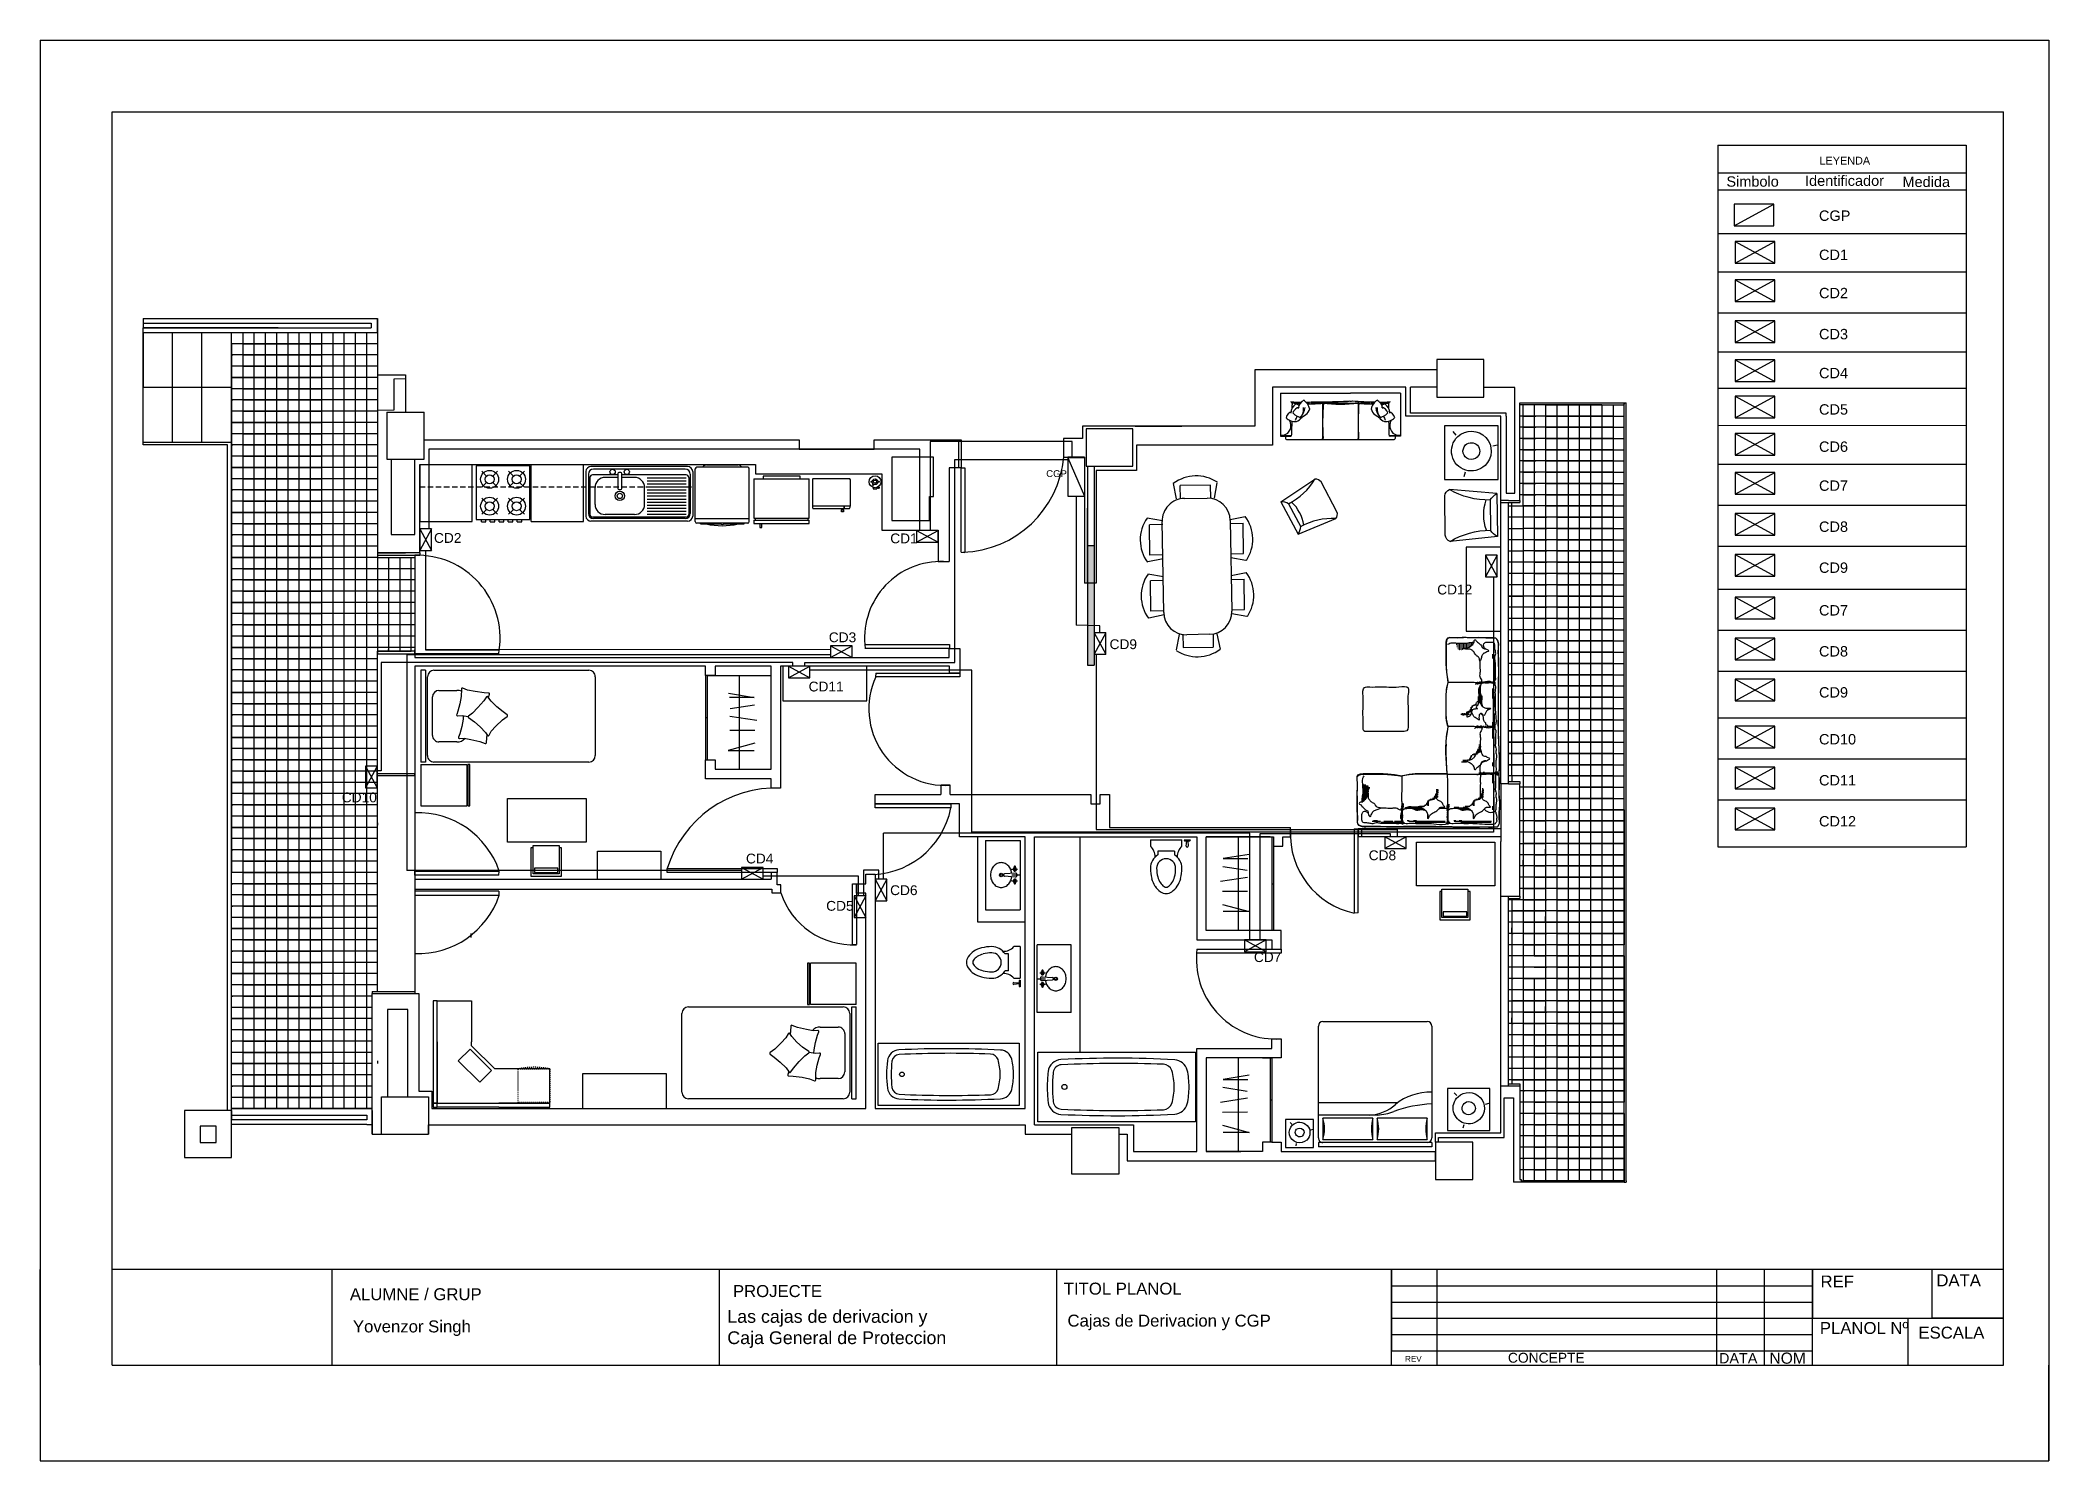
# Model space of a CAD drawing. Header units: millimetres. Extents: x 2377 to 4712, y -254 to 3188.
# Drawn here: x 2847.1 to 3267.1, y 947.8 to 1244.8 of the extents above; entities that cross this region are included whole.
import ezdxf

# ---------------------------------------------------------------- set-up
doc = ezdxf.new("R2010")
doc.units = ezdxf.units.MM
doc.set_wipeout_variables(frame=1)
doc.linetypes.add('ACAD_ISO03W100', pattern=[30, 12, -18])
doc.linetypes.add('DASHED2', pattern=[0.375, 0.25, -0.125])
doc.layers.add('CD', color=7, linetype='Continuous', true_color=0x5e67af)
doc.layers.add('Mobiliario', color=254, linetype='Continuous')
doc.layers.add('www.dwgautocad.com', color=7, linetype='Continuous')
doc.styles.get("Standard").update_dxf_attribs({"font": 'arial.ttf'})
pattern_1 = [(360, (-17022.26818, 13441.21952), (0.0925835242, 0.1851670485), [0, -0.1851670485])]
pattern_2 = [(360, (-17012.71788, 13441.21952), (0.0925835242, 0.1851670485), [0, -0.1851670485])]
pattern_3 = [(270, (-15396.10063, 15047.90067), (-0.1851670485, -0.0925835242), [0, -0.1851670485])]

msp = doc.modelspace()

# ---------------------------------------------------------------- texts
at = {"transparency": 33554687, "attachment_point": 1}
for s, width, gutter_width, heights, insert, char_height in [('LEYENDA', 31.33, 8.11, [0], (3219.16, 1220.42), 1.623), ('ALUMNE / GRUP', 48.2644, 12.5, [0], (2911.87, 983.87), 2.5), ('PROJECTE', 37.0564, 12.5, [0], (2991.97, 984.53), 2.5), ('TITOL PLANOL', 34.1105, 12.5, [0], (3061.14, 985.04), 2.5), ('REF', 14.591, 12.5, [0], (3219.38, 986.53), 2.5), ('DATA', 13.3924, 12.5, [0], (3243.6, 986.77), 2.5), ('Yovenzor Singh', 71.9553, 12.5, [0], (2912.51, 977.14), 2.5), ('Cajas de Derivacion y CGP', 63.5407, 12.5, [0], (3061.92, 978.35), 2.5), ('PLANOL Nº', 23.5912, 12.5, [4.44], (3219.24, 976.81), 2.5), ('ESCALA', 18.9792, 12.5, [0], (3239.85, 975.84), 2.5), ('CONCEPTE', 3.309, 10.34, [0], (3154.01, 970.37), 2.068), ('DATA', 8.5845, 10.78, [0], (3198.15, 970.32), 2.155), ('NOM', 9.2865, 11.66, [0], (3208.7, 970.42), 2.331), ('REV', 3.8206, 6.05, [0], (3132.5, 969.71), 1.209)]:
    msp.add_mtext_dynamic_manual_height_columns(s, width=width, gutter_width=gutter_width, heights=heights, dxfattribs=dict(at, insert=insert, char_height=char_height))
at = {"color": 165, "linetype": 'ACAD_ISO03W100', "true_color": 0x5e67af, "transparency": 33554687, "char_height": 2.1694, "attachment_point": 1}
for s, width, insert in [('{\\C256;Simbolo}', 12.7968, (3199.7, 1216.33)), ('{\\C256;Identificador}', 12.7968, (3216.14, 1216.5)), ('{\\C256;Medida}', 15.3121, (3236.51, 1216.26)), ('{\\C256;CGP}', 12.7968, (3219.05, 1209.19)), ('{\\C256;CD1}', 12.7968, (3219.06, 1201.01)), ('{\\C256;CD2}', 12.7968, (3219.06, 1193.01)), ('{\\C256;CD3}', 12.7968, (3219.06, 1184.43)), ('{\\C256;CD4}', 12.7968, (3219.06, 1176.28)), ('{\\C256;CD5}', 12.7968, (3219.06, 1168.68)), ('{\\C256;CD6}', 12.7968, (3219.06, 1160.9)), ('{\\C256;CD7}', 12.7968, (3219.06, 1152.75)), ('{\\C256;CD8}', 12.7968, (3219.06, 1144.17)), ('{\\C256;CD9}', 12.7968, (3219.06, 1135.6)), ('{\\C256;CD7}', 12.7968, (3219.06, 1126.68)), ('{\\C256;CD8}', 12.7968, (3219.06, 1118.11)), ('{\\C256;CD9}', 12.7968, (3219.06, 1109.53)), ('{\\C256;CD10}', 12.7968, (3219.06, 1099.73)), ('{\\C256;CD11}', 12.7968, (3219.06, 1091.15)), ('{\\C256;CD12}', 12.7968, (3219.06, 1082.58))]:
    msp.add_mtext_dynamic_manual_height_columns(s, width=width, gutter_width=10.85, heights=[0], dxfattribs=dict(at, insert=insert))
at = {"transparency": 33554687, "insert": (2990.79, 979.31), "char_height": 2.668, "width": 92.5514, "attachment_point": 1}
msp.add_mtext('Las cajas de derivacion y \\PCaja General de Proteccion', dxfattribs=at)
at = {"layer": 'CD', "color": 165, "linetype": 'ACAD_ISO03W100', "true_color": 0x5e67af, "transparency": 33554687, "insert": (3057.47, 1154.89), "char_height": 1.426, "attachment_point": 1}
msp.add_mtext_dynamic_manual_height_columns('CGP', width=17.5435, gutter_width=7.13, heights=[0], dxfattribs=at)
at = {"layer": 'CD', "transparency": 33554687, "char_height": 2.053, "attachment_point": 1}
for s, insert in [('CD2', (2929.46, 1141.75)), ('CD1', (3024.86, 1141.66)), ('CD12', (3139.22, 1130.96)), ('CD3', (3012.01, 1120.98)), ('CD9', (3070.72, 1119.54)), ('CD11', (3007.79, 1110.69)), ('CD10', (2910.18, 1087.51)), ('CD8', (3124.9, 1075.41)), ('CD4', (2994.69, 1074.73)), ('CD6', (3024.83, 1068.11)), ('CD5', (3011.46, 1064.84)), ('CD7', (3100.9, 1054.12))]:
    msp.add_mtext_dynamic_manual_height_columns(s, width=10.0855, gutter_width=10.27, heights=[0], dxfattribs=dict(at, insert=insert))

# ---------------------------------------------------------------- blocks, each defined once
blk = doc.blocks.new('sl06-3')
blk.add_wipeout([(-1.097, 0), (-1.097, -0.785), (-1.004, -0.785), (-1.004, -0.826), (-0.998, -0.841), (-0.984, -0.846), (0.984, -0.846), (0.998, -0.841), (1.004, -0.826), (1.004, -0.785), (1.097, -0.785), (1.097, 0)])
for p, q in [((-1.097, 0), (0.187, 0)), ((-1.097, 0), (-1.097, -0.785)), ((1.097, 0), (0.187, 0)), ((1.097, 0), (1.097, -0.785)), ((-0.325, -0.163), (-0.325, -0.835)), ((0.325, -0.163), (0.325, -0.835)), ((-1.097, -0.785), (-0.911, -0.785)), ((-1.004, -0.785), (-1.004, -0.826)), ((-0.984, -0.846), (0.984, -0.846)), ((1.097, -0.785), (0.911, -0.785)), ((1.004, -0.785), (1.004, -0.826))]:
    blk.add_line(p, q)
for centre, radius, start, end in [((-0.83, -0.496), 0.169, 108.9198, 163.8067), ((-0.911, -0.194), 0.0345, 350.3176, 84.0619), ((-0.69, -0.375), 0.216, 124.6365, 177.075), ((-0.734, 3.522), 3.685, 267.4551, 270.2867), ((-0.878, -0.16), 0.0199, 180, 270.2728), ((-3.416, -0.176), 2.538, 357.8878, 359.4607), ((-0.835, -7.469), 7.289, 89.1804, 90.3362), ((-0.582, 2.269), 2.466, 263.1189, 266.3413), ((-0.713, -0.421), 0.169, 102.9198, 157.8067), ((-0.691, -0.225), 0.222, 216.585, 270.1295), ((-0.909, -0.461), 0.281, 57.5154, 70.1262), ((-0.561, -0.315), 0.216, 118.6365, 171.075), ((-0.775, -0.218), 0.226, 277.5785, 341.9977), ((-0.925, -0.236), 0.281, 313.1105, 354.9805), ((-0.952, -0.282), 0.281, 322.0792, 3.9492), ((-0.832, -0.361), 0.281, 14.6616, 56.5316), ((-0.91, 27.813), 27.977, 270.565, 272.1795), ((-0.835, -7.469), 7.289, 87.8611, 88.2702), ((-0.582, 2.269), 2.466, 269.4986, 276.0002), ((-0.253, -43.628), 43.444, 89.3664, 90.3826), ((4.318, -0.535), 4.643, 175.6133, 183.6304), ((0.003, 3.161), 3.361, 264.4086, 275.4919), ((0.331, 1.193), 1.348, 262.4802, 263.9065), ((0.044, 1.193), 1.348, 276.0935, 277.5198), ((0.779, 7.538), 7.701, 265.8451, 268.9224), ((0.423, -7.178), 6.994, 89.0148, 91.5985), ((4.967, -0.535), 4.643, 175.6133, 183.6304), ((0.587, 2.191), 2.389, 264.0009, 270.3979), ((0.775, -0.218), 0.226, 198.0023, 262.4215), ((0.832, -0.361), 0.281, 123.4684, 165.3384), ((0.835, -7.469), 7.289, 91.7298, 92.1389), ((0.925, -0.236), 0.281, 185.0195, 226.8895), ((0.561, -0.315), 0.216, 8.925, 61.3635), ((0.952, -0.282), 0.281, 176.0508, 217.9208), ((0.691, -0.225), 0.222, 269.8705, 323.415), ((0.734, 3.522), 3.685, 269.7133, 272.5449), ((0.835, -7.469), 7.289, 89.6638, 90.8196), ((0.587, 2.191), 2.389, 273.6594, 276.9846), ((0.713, -0.421), 0.169, 22.1933, 77.0802), ((0.909, -0.461), 0.281, 109.8738, 122.4846), ((0.69, -0.375), 0.216, 2.925, 55.3635), ((0.911, -0.194), 0.0345, 95.9381, 189.6824), ((3.416, -0.176), 2.538, 180.5393, 182.1122), ((0.878, -0.16), 0.0199, 269.7272, 0), ((0.83, -0.496), 0.169, 16.1933, 71.0802), ((-1.081, -0.596), 0.179, 285.638, 32.2993), ((-0.828, -0.299), 0.222, 222.585, 276.1295), ((6.398, -0.722), 7.289, 178.3493, 180.3362), ((-1.063, -0.35), 0.281, 329.6739, 345.032), ((-0.886, -0.309), 0.226, 291.1732, 322.6277), ((0.886, -0.309), 0.226, 217.3723, 248.8268), ((1.063, -0.35), 0.281, 194.968, 210.3261), ((0.828, -0.299), 0.222, 263.8705, 317.415), ((-6.398, -0.722), 7.289, 359.6638, 1.6507), ((1.081, -0.596), 0.179, 147.7007, 254.362), ((-0.927, 1.876), 2.649, 266.4089, 270.8584), ((-0.984, -0.826), 0.0199, 180, 270), ((-0.911, -0.765), 0.0199, 270, 0.2728), ((0.927, 1.876), 2.649, 269.1416, 273.5911), ((0.911, -0.765), 0.0199, 179.7272, 270), ((0.984, -0.826), 0.0199, 270, 0)]:
    blk.add_arc(centre, radius, start, end)
for p in [(-0.325, -0.835), (0.325, -0.835)]:
    blk.add_point(p)
blk = doc.blocks.new('sl06-1')
blk.add_wipeout([(0, -0.313), (0, 0.313), (0.691, 0.38), (0.722, 0.361), (0.74, 0.342), (0.75, 0.32), (0.76, 0.288), (0.76, -0.288), (0.751, -0.319), (0.736, -0.346), (0.712, -0.367), (0.691, -0.38)])
at = {"linetype": 'ByBlock'}
for p, q in [((0, 0.313), (0.691, 0.38)), ((0, 0.313), (0, -0.313)), ((0.1, 0.221), (0.1, -0.221)), ((0.76, -0.288), (0.76, 0.288)), ((0, -0.313), (0.691, -0.38))]:
    blk.add_line(p, q, dxfattribs=at)
for centre, radius, start, end in [((-0.146, 0.053), 0.298, 34.1973, 60.6083), ((0.114, 1.345), 1.125, 269.3185, 300.8671), ((0.643, 0.272), 0.118, 7.6143, 66.1255), ((-0.478, 0), 0.673, 340.7839, 19.2161), ((-0.146, -0.053), 0.298, 299.3917, 325.8027), ((0.114, -1.345), 1.125, 59.1329, 90.6815), ((0.643, -0.272), 0.118, 293.8745, 352.3857)]:
    blk.add_arc(centre, radius, start, end, dxfattribs=at)
blk = doc.blocks.new('sl06-0')
at = {"layer": 'Mobiliario'}
for p, q in [((-0.3, 0.281, -1.579), (-0.3, -0.318, -1.579)), ((0.298, 0.281, -1.579), (-0.3, 0.281, -1.579)), ((0.298, -0.318, -1.579), (0.298, 0.281, -1.579)), ((-0.3, -0.318, -1.579), (0.298, -0.318, -1.579))]:
    blk.add_line(p, q, dxfattribs=at)
at = {"layer": 'Mobiliario', "linetype": 'ByBlock'}
for p, q in [((-0.169, 0.179, -1.579), (-0.205, 0.217, -1.579)), ((0.24, 0.057, -1.579), (0.29, 0.069, -1.579)), ((-0.071, -0.236, -1.579), (-0.085, -0.286, -1.579))]:
    blk.add_line(p, q, dxfattribs=at)
at = {"layer": 'Mobiliario', "linetype": 'ByBlock', "extrusion": (0, 0, -1)}
for major_axis, start_param, end_param in [((-0.157, -0.157), 1.599693, 4.741285), ((-0.157, -0.157), -1.5419, 1.599693), ((-0.0663, -0.0663), -1.5419, 1.599693), ((-0.0663, -0.0663), 1.599693, 4.741285)]:
    blk.add_ellipse((0, 0, -1.579), major_axis=major_axis, ratio=1, start_param=start_param, end_param=end_param, dxfattribs=at)
blk = doc.blocks.new('MHPLS012')
at = {"layer": 'Mobiliario'}
for p, q in [((-2.1, -0.874), (-2.1, 0.874)), ((-2.024, 0.95), (-0.152, 0.95)), ((-0.483, 0.874), (-0.483, 0.036)), ((-0.127, 0.874), (-0.483, 0.874)), ((-0.127, 0.036), (-0.127, 0.874)), ((-0.076, 0.95), (-0.076, -0.95)), ((-0.076, 0.95), (0, 0.95)), ((0, 0.95), (0, -0.95)), ((-0.737, 0.366), (-0.737, -0.95)), ((-0.533, 0.041), (-0.533, -0.95)), ((-0.483, 0.036), (-0.127, 0.036)), ((-0.483, -0.036), (-0.483, -0.874)), ((-0.127, -0.036), (-0.483, -0.036)), ((-0.127, -0.874), (-0.127, -0.036)), ((-0.152, -0.95), (-2.024, -0.95)), ((-0.483, -0.874), (-0.127, -0.874)), ((-0.076, -0.95), (0, -0.95))]:
    blk.add_line(p, q, dxfattribs=at)
for centre, radius, start, end in [((-2.024, 0.874), 0.0762, 90, 180), ((-0.019, 0.912), 0.898, 177.5673, 219.5461), ((1.615, 1.088), 2.343, 183.3665, 199.2534), ((-0.305, 1.483), 0.635, 253.7398, 286.2602), ((-0.152, 0.874), 0.0762, 0, 90), ((-1.227, -0.125), 0.694, 3.1663, 42.0658), ((-1.458, -0.029), 0.927, 4.2918, 21.7676), ((-0.305, -0.574), 0.635, 73.7398, 106.2602), ((-0.305, 0.574), 0.635, 253.7398, 286.2602), ((-2.024, -0.874), 0.0762, 180, 270), ((-0.305, -1.483), 0.635, 73.7398, 106.2602), ((-0.152, -0.874), 0.0762, 270, 0)]:
    blk.add_arc(centre, radius, start, end, dxfattribs=at)
blk = doc.blocks.new('*U7')
for p, q in [((-976, 0), (-976, -500)), ((-526, 0), (-976, 0)), ((-526, 0), (-526, -500)), ((500, 0), (-500, 0)), ((-500, -48), (-500, 0)), ((500, -49), (-500, -48)), ((-500, -1830), (-500, -141)), ((-430, -71), (430, -71)), ((-280, -392), (-280, -196)), ((-209, -125), (209, -125)), ((280, -196), (280, -392)), ((500, -49), (500, 0)), ((500, -141), (500, -1830)), ((-526, -500), (-976, -500)), ((430, -1900), (-430, -1900))]:
    blk.add_line(p, q)
for points in [[(5, -461), (-31, -460), (-113, -445), (-193, -423), (-229, -409, 0.550421), (-244, -420), (-240, -469), (-253, -543), (-277, -641), (-299, -699, 0.502905), (-290, -713), (-236, -717), (-204, -721)], [(205, -734), (238, -746, 0.517444), (252, -737), (253, -687), (267, -589), (285, -508), (306, -456, 0.51806), (296, -442), (216, -439), (134, -425), (54, -403), (18, -389, 0.550421), (3, -399), (7, -449), (-4, -514)]]:
    blk.add_lwpolyline(points, format="xyb")
blk.add_lwpolyline([(-526, -531), (-526, -511), (-976, -511), (-976, -531)], close=True)
blk.add_lwpolyline([(-109, -817), (-39, -889), (-2, -939, 0.502905), (15, -939), (48, -895), (101, -828), (165, -764), (210, -730, 0.517444), (209, -713), (168, -685), (93, -621), (34, -562), (1, -518, 0.51806), (-16, -518), (-61, -585), (-117, -646), (-178, -702), (-210, -725, 0.550421), (-208, -743), (-165, -766)], format="xyb", close=True)
for centre, radius, start, end in [((-430, -141), 70, 90, 180), ((-209, -196), 71.3, 89.9964, 180), ((209, -196), 71.3, 0, 90), ((430, -141), 70, 0, 90), ((-175, -396), 106, 177.773, 230.9652), ((175, -396), 106, 334.5655, 2.227), ((-430, -1830), 70, 180, 270), ((430, -1830), 70, 270, 0)]:
    blk.add_arc(centre, radius, start, end)
blk = doc.blocks.new('bn04-7')
for p, q in [((0, 0), (0, -0.147)), ((-0.6, 0), (0.6, 0)), ((-0.6, -0.6), (-0.6, 0)), ((-0.058, -0.092), (-0.151, -0.092)), ((-0.122, -0.087), (-0.112, -0.087)), ((-0.122, -0.098), (-0.112, -0.098)), ((-0.1, -0.148), (-0.1, -0.045)), ((-0.033, -0.08), (-0.02, -0.271)), ((-0.005, -0.286), (0.005, -0.286)), ((0.034, -0.086), (0.02, -0.271)), ((0.058, -0.092), (0.151, -0.092)), ((0.1, -0.148), (0.1, -0.045)), ((0.122, -0.087), (0.112, -0.087)), ((0.122, -0.098), (0.112, -0.098)), ((0.6, -0.6), (0.6, 0)), ((-0.6, -0.6), (0.6, -0.6))]:
    blk.add_line(p, q)
for centre, radius in [((-0.1, -0.092), 0.0118), ((0, -0.328), 0.03), ((0, -0.328), 0.02), ((0.1, -0.092), 0.0118)]:
    blk.add_circle(centre, radius)
for centre, radius, start, end in [((-0.055, -0.328), 0.16, 154.2946, 180), ((-0.055, -0.328), 0.16, 180, 205.7054), ((-0.028, -0.341), 0.189, 130.7108, 154.2946), ((-0.142, -0.092), 0.0118, 39.1354, 320.8646), ((-0.011, -0.361), 0.216, 109.6169, 130.7108), ((-0.131, -0.083), 0.0025, 219.1354, 256.4029), ((-0.131, -0.101), 0.0025, 103.5971, 140.8646), ((-0.123, -0.049), 0.0381, 256.4029, 272.0458), ((-0.123, -0.136), 0.0381, 87.9542, 103.5971), ((-0.1, -0.092), 0.0299, 191.7173, 168.2827), ((-0.1, -0.092), 0.0235, 194.2864, 165.7136), ((-0.112, -0.084), 0.003, 270, 324.6965), ((-0.112, -0.101), 0.003, 35.3035, 90), ((0, -0.393), 0.249, 96.5773, 109.6169), ((0.055, -0.103), 0.0911, 153.0547, 165.3672), ((-0.006, -0.094), 0.0379, 104.9144, 122.742), ((-0.005, -0.271), 0.015, 180, 270), ((0, -0.113), 0.0583, 90, 104.9144), ((0, -0.113), 0.0583, 75.0856, 90), ((0.005, -0.271), 0.015, 270, 0), ((0.005, -0.094), 0.0379, 57.258, 75.0856), ((-0.056, -0.103), 0.0911, 14.6328, 26.9453), ((0, -0.393), 0.249, 70.3831, 83.252), ((0.025, -0.085), 0.00867, 0, 32.7882), ((0.025, -0.085), 0.00867, 350.3449, 0), ((0.1, -0.092), 0.0299, 11.7173, 348.2827), ((0.1, -0.092), 0.0235, 14.2864, 345.7136), ((0.011, -0.361), 0.216, 49.2892, 70.3831), ((0.112, -0.084), 0.003, 215.3035, 270), ((0.112, -0.101), 0.003, 90, 144.6965), ((0.123, -0.049), 0.0381, 267.9542, 283.5971), ((0.123, -0.136), 0.0381, 76.4029, 92.0458), ((0.131, -0.083), 0.0025, 283.5971, 320.8646), ((0.131, -0.101), 0.0025, 39.1354, 76.4029), ((0.142, -0.092), 0.0118, 219.1354, 140.8646), ((0.028, -0.341), 0.189, 25.7054, 49.2892), ((0.055, -0.328), 0.16, 0, 25.7054), ((0.055, -0.328), 0.16, 334.2946, 360), ((-0.028, -0.315), 0.189, 205.7054, 229.2892), ((-0.011, -0.295), 0.216, 229.2892, 250.3831), ((0, -0.264), 0.249, 250.3831, 270), ((0, -0.264), 0.249, 270, 289.6169), ((0.011, -0.295), 0.216, 289.6169, 310.7108), ((0.028, -0.315), 0.189, 310.7108, 334.2946)]:
    blk.add_arc(centre, radius, start, end)
blk = doc.blocks.new('bn34-3')
at = {"linetype": 'ByBlock'}
for p, q in [((-0.176, 0), (-0.176, -0.071)), ((-0.176, 0), (0.176, 0)), ((0.176, -0.071), (0.176, 0)), ((0.2, 0), (0.271, 0)), ((0.2, 0), (0.206, -0.012)), ((0.265, -0.012), (0.271, 0)), ((-0.094, -0.129), (-0.094, -0.168)), ((0.094, -0.129), (-0.094, -0.129)), ((0.094, -0.129), (0.094, -0.168)), ((0.206, -0.012), (0.265, -0.012)), ((0.224, -0.071), (0.229, -0.012)), ((0.241, -0.012), (0.247, -0.071))]:
    blk.add_line(p, q, dxfattribs=at)
for centre, radius, start, end in [((-0.284, -0.188), 0.16, 358.3378, 47.4896), ((0, -0.318), 0.176, 122.231, 180), ((0, -0.318), 0.106, 0, 180), ((0, -0.318), 0.176, 0, 57.769), ((0.284, -0.188), 0.16, 132.5104, 181.6622), ((0.235, -0.071), 0.0118, 180, 0), ((0.274, -0.318), 0.45, 180, 194.5143), ((0.139, -0.353), 0.311, 194.5143, 212.0054), ((0.274, -0.318), 0.38, 180, 194.5142), ((0.139, -0.353), 0.24, 194.5143, 212.0054), ((-0.139, -0.353), 0.24, 327.9946, 345.4857), ((-0.274, -0.318), 0.38, 345.4858, 360), ((-0.139, -0.353), 0.311, 327.9946, 345.4857), ((-0.274, -0.318), 0.45, 345.4857, 360), ((0.054, -0.406), 0.21, 212.0054, 236.4659), ((0.054, -0.406), 0.14, 212.0054, 236.4659), ((0, -0.487), 0.113, 236.4659, 270), ((0, -0.487), 0.0428, 236.466, 270), ((0, -0.487), 0.0428, 270, 303.534), ((0, -0.487), 0.113, 270, 303.5341), ((-0.054, -0.406), 0.14, 303.5341, 327.9946), ((-0.054, -0.406), 0.21, 303.5341, 327.9946)]:
    blk.add_arc(centre, radius, start, end, dxfattribs=at)
blk = doc.blocks.new('A$C57724086')
at = {"layer": 'Mobiliario'}
for p, q in [((0, 0), (0, 1.7)), ((0, 1.7), (0.75, 1.7)), ((0.75, 1.7), (0.75, 0)), ((0.75, 0), (0, 0))]:
    blk.add_line(p, q, dxfattribs=at)
blk.add_circle((0.375, 1.415), 0.0275, dxfattribs=at)
for centre, radius, start, end in [((0.229, 1.442), 0.15, 97.8246, 176.2997), ((0.229, 1.442), 0.094, 97.8246, 176.2997), ((0.375, 0.114), 1.486, 89.9988, 96.4162), ((0.375, 0.111), 1.433, 89.9987, 96.3484), ((0.375, 0.114), 1.486, 83.5838, 90.0012), ((0.375, 0.111), 1.433, 83.6516, 90.0013), ((0.521, 1.442), 0.094, 3.7003, 82.1754), ((0.521, 1.442), 0.15, 3.7003, 82.1754), ((12.322, 0.854), 12.257, 177.2038, 182.9431), ((13.215, 0.833), 13.094, 177.3056, 182.1342), ((-12.465, 0.833), 13.094, 357.8658, 2.6944), ((-11.572, 0.854), 12.257, 357.0569, 2.7962), ((0.231, 0.235), 0.15, 183.8947, 255.3014), ((0.23, 0.35), 0.1, 182.9309, 250.2221), ((0.375, 0.858), 0.628, 253.4701, 270.0186), ((0.375, 0.858), 0.628, 269.9814, 286.5299), ((0.52, 0.35), 0.1, 289.7779, 357.0691), ((0.519, 0.235), 0.15, 284.6986, 356.1053), ((0.375, 0.924), 0.854, 257.6931, 270.0076), ((0.375, 0.924), 0.854, 269.9924, 282.3069)]:
    blk.add_arc(centre, radius, start, end, dxfattribs=at)
blk = doc.blocks.new('ESCRITORIO')
for p, q in [((3846.323, 14796.154), (3846.263, 14796.154)), ((3846.263, 14796.154), (3846.263, 14796.094)), ((3846.263, 14795.179), (3846.263, 14796.094)), ((3846.263, 14796.094), (3846.323, 14796.094)), ((3846.263, 14796.094), (3846.323, 14796.094)), ((3847.238, 14796.154), (3846.323, 14796.154)), ((3846.323, 14796.154), (3846.323, 14796.094)), ((3846.323, 14796.094), (3846.323, 14796.154)), ((3846.323, 14796.094), (3847.238, 14796.094)), ((3846.323, 14796.094), (3846.323, 14795.179)), ((3847.238, 14796.094), (3846.323, 14796.094)), ((3846.323, 14796.094), (3846.323, 14795.179)), ((3847.848, 14796.154), (3847.238, 14796.154)), ((3847.238, 14796.094), (3847.848, 14796.094)), ((3847.238, 14796.094), (3847.848, 14796.094)), ((3847.848, 14796.094), (3847.848, 14796.154)), ((3847.848, 14796.094), (3847.848, 14795.584)), ((3846.953, 14795.781), (3846.635, 14795.462)), ((3847.13, 14795.604), (3846.953, 14795.781)), ((3846.635, 14795.462), (3846.811, 14795.286)), ((3846.811, 14795.286), (3847.13, 14795.604)), ((3846.833, 14795.239), (3847.178, 14795.584)), ((3847.178, 14795.584), (3847.238, 14795.584)), ((3847.848, 14795.584), (3847.238, 14795.584)), ((3846.263, 14795.179), (3846.263, 14794.419)), ((3846.323, 14795.179), (3846.323, 14794.419)), ((3846.323, 14794.419), (3846.323, 14795.179)), ((3846.833, 14795.179), (3846.833, 14795.239)), ((3846.833, 14794.419), (3846.833, 14795.179)), ((3846.263, 14794.419), (3846.323, 14794.419)), ((3846.323, 14794.419), (3846.833, 14794.419))]:
    blk.add_line(p, q)
at = {"linetype": 'ACAD_ISO03W100', "ltscale": 0.001}
for p, q in [((3846.333, 14794.419), (3846.333, 14794.889)), ((3846.333, 14794.889), (3846.833, 14794.889)), ((3846.833, 14794.889), (3846.833, 14794.419)), ((3846.833, 14794.444), (3846.833, 14794.864)), ((3846.833, 14794.864), (3846.838, 14794.864)), ((3846.838, 14794.444), (3846.833, 14794.444)), ((3846.833, 14794.419), (3846.333, 14794.419))]:
    blk.add_line(p, q, dxfattribs=at)
blk.add_arc((3845.741, 14794.654), 1.117, 349.1637, 10.8363, dxfattribs=at)
blk = doc.blocks.new('cl08-2')
for p, q in [((-0.439, 0), (-0.439, -0.879)), ((0.439, 0), (-0.439, 0)), ((0.439, -0.879), (0.439, 0)), ((-0.271, -0.168), (-0.349, -0.09)), ((-0.271, -0.271), (-0.349, -0.349)), ((-0.09, -0.09), (-0.168, -0.168)), ((-0.09, -0.349), (-0.168, -0.271)), ((0.168, -0.168), (0.09, -0.09)), ((0.09, -0.349), (0.168, -0.271)), ((0.271, -0.168), (0.349, -0.09)), ((0.349, -0.349), (0.271, -0.271)), ((-0.271, -0.607), (-0.349, -0.529)), ((-0.168, -0.607), (-0.09, -0.529)), ((0.168, -0.607), (0.09, -0.529)), ((0.271, -0.607), (0.349, -0.529)), ((-0.439, -0.879), (0.439, -0.879)), ((-0.354, -0.915), (-0.354, -0.879)), ((-0.354, -0.915), (-0.281, -0.915)), ((-0.349, -0.788), (-0.271, -0.711)), ((-0.281, -0.915), (-0.281, -0.879)), ((-0.208, -0.915), (-0.208, -0.879)), ((-0.208, -0.915), (-0.134, -0.915)), ((-0.09, -0.788), (-0.168, -0.711)), ((-0.134, -0.915), (-0.134, -0.879)), ((-0.061, -0.915), (-0.061, -0.879)), ((-0.061, -0.915), (0.012, -0.915)), ((0.012, -0.915), (0.012, -0.879)), ((0.085, -0.915), (0.085, -0.879)), ((0.085, -0.915), (0.159, -0.915)), ((0.09, -0.788), (0.168, -0.711)), ((0.159, -0.915), (0.159, -0.879)), ((0.232, -0.915), (0.232, -0.879)), ((0.232, -0.915), (0.305, -0.915)), ((0.349, -0.788), (0.271, -0.711)), ((0.305, -0.915), (0.305, -0.879))]:
    blk.add_line(p, q)
for centre, radius in [((-0.22, -0.22), 0.146), ((-0.22, -0.22), 0.0732), ((0.22, -0.22), 0.146), ((0.22, -0.22), 0.0732), ((-0.22, -0.659), 0.146), ((-0.22, -0.659), 0.0732), ((0.22, -0.659), 0.146), ((0.22, -0.659), 0.0732)]:
    blk.add_circle(centre, radius)
blk = doc.blocks.new('cl25-14')
at = {"layer": 'www.dwgautocad.com', "color": 0}
for p, q in [((-0.528, 0.489), (-0.528, 0.05)), ((-0.503, 0.464), (-0.503, 0.075)), ((-0.488, 0.432), (-0.488, 0.065)), ((0.478, 0.539), (-0.478, 0.539)), ((-0.212, 0.457), (-0.463, 0.457)), ((0.453, 0.514), (-0.453, 0.514)), ((-0.212, 0.432), (-0.338, 0.432)), ((-0.212, 0.471), (-0.212, 0.322)), ((-0.183, 0.481), (-0.202, 0.481)), ((-0.173, 0.322), (-0.173, 0.471)), ((0.463, 0.457), (-0.173, 0.457)), ((-0.048, 0.432), (-0.173, 0.432)), ((0.463, 0.425), (0.077, 0.425)), ((0.488, 0.432), (0.488, 0.065)), ((0.503, 0.464), (0.503, 0.075)), ((0.528, 0.489), (0.528, 0.05)), ((-0.438, 0.165), (-0.438, 0.332)), ((-0.202, 0.312), (-0.183, 0.312)), ((0.052, 0.165), (0.052, 0.332)), ((0.463, 0.395), (0.077, 0.395)), ((0.463, 0.365), (0.077, 0.365)), ((0.463, 0.335), (0.077, 0.335)), ((0.463, 0.305), (0.077, 0.305)), ((0.463, 0.275), (0.077, 0.275)), ((0.463, 0.245), (0.077, 0.245)), ((0.463, 0.215), (0.077, 0.215)), ((0.478, 0), (-0.478, 0)), ((0.463, 0.04), (-0.463, 0.04)), ((0.453, 0.025), (-0.453, 0.025)), ((-0.048, 0.065), (-0.338, 0.065)), ((0.463, 0.185), (0.077, 0.185)), ((0.463, 0.155), (0.077, 0.155)), ((0.463, 0.125), (0.077, 0.125)), ((0.463, 0.095), (0.077, 0.095)), ((0.463, 0.065), (0.077, 0.065))]:
    blk.add_line(p, q, dxfattribs=at)
for centre, radius in [((-0.264, 0.486), 0.026), ((-0.124, 0.486), 0.026), ((-0.193, 0.249), 0.0463), ((-0.193, 0.249), 0.0263)]:
    blk.add_circle(centre, radius, dxfattribs=at)
for centre, radius, start, end in [((-0.478, 0.489), 0.05, 90, 180), ((-0.453, 0.464), 0.05, 90, 180), ((-0.463, 0.432), 0.025, 90, 180), ((-0.338, 0.332), 0.1, 90, 180), ((-0.202, 0.471), 0.01, 90, 180), ((-0.183, 0.471), 0.01, 0, 90), ((-0.048, 0.332), 0.1, 0, 90), ((0.453, 0.464), 0.05, 0, 90), ((0.463, 0.432), 0.025, 0, 90), ((0.478, 0.489), 0.05, 0, 90), ((-0.202, 0.322), 0.01, 180, 270), ((-0.183, 0.322), 0.01, 270, 0), ((-0.478, 0.05), 0.05, 180, 270), ((-0.453, 0.075), 0.05, 180, 270), ((-0.463, 0.065), 0.025, 180, 270), ((-0.338, 0.165), 0.1, 180, 270), ((-0.048, 0.165), 0.1, 270, 0), ((0.453, 0.075), 0.05, 270, 0), ((0.463, 0.065), 0.025, 270, 0), ((0.478, 0.05), 0.05, 270, 0)]:
    blk.add_arc(centre, radius, start, end, dxfattribs=at)
blk = doc.blocks.new('A$C297D1C59')
for p, q in [((0, 1779, -35), (1800, 1779, -35)), ((0, 779, -35), (0, 1779, -35)), ((1800, 1779, -35), (1800, 779, -35)), ((1800, 779, -35), (0, 779, -35)), ((535, 650, -35), (535, 0, -35)), ((539, 650, -35), (535, 650, -35)), ((585, 650, -35), (539, 650, -35)), ((585, 50, -35), (585, 701, -35)), ((585, 701, -35), (1185, 701, -35)), ((1185, 701, -35), (1185, 50, -35)), ((1235, 650, -35), (1185, 650, -35)), ((1235, 0, -35), (1235, 650, -35)), ((1185, 50, -35), (585, 50, -35)), ((616, 181, -35), (616, 81, -35)), ((1156, 181, -35), (616, 181, -35)), ((616, 81, -35), (1156, 81, -35)), ((1156, 81, -35), (1156, 181, -35)), ((535, 0, -35), (1235, 0, -35))]:
    blk.add_line(p, q)
blk = doc.blocks.new('cl03b-planta')
for p, q in [((0.536, 3.598), (0.938, 3.598)), ((0.392, 2.874), (0.392, 3.548)), ((1.063, 3.568), (0.412, 3.568)), ((1.083, 2.874), (1.083, 3.548)), ((1.083, 2.911), (0.392, 2.911)), ((1.063, 2.854), (0.412, 2.854)), ((0.459, 2.846), (0.459, 2.854)), ((0.459, 2.846), (0.709, 2.846)), ((0.765, 2.846), (1.016, 2.846)), ((1.016, 2.846), (1.016, 2.854))]:
    blk.add_line(p, q)
for points in [[(0.712, 2.854), (0.709, 2.844)], [(0.762, 2.854), (0.765, 2.844)]]:
    blk.add_lwpolyline(points)
for centre, radius, start, end in [((0.536, 3.548), 0.05, 90, 156.5268), ((0.938, 3.548), 0.05, 23.4732, 90), ((0.412, 3.548), 0.02, 90, 180), ((1.063, 3.548), 0.02, 0, 90), ((0.412, 2.874), 0.02, 180, 270), ((0.737, 3.664), 0.843, 255.9297, 284.0703), ((0.737, 2.907), 0.0686, 245.6647, 294.3353), ((1.063, 2.874), 0.02, 270, 0)]:
    blk.add_arc(centre, radius, start, end)
blk = doc.blocks.new('CL-27-PLANTA-www.dwgautocad.com')
at = {"layer": 'www.dwgautocad.com', "ltscale": 0.3}
for p, q in [((9.828, 1.56), (8.843, 1.56)), ((8.843, 1.56), (8.843, 1.499)), ((9.828, 1.499), (8.843, 1.499)), ((9.828, 1.466), (8.843, 1.466)), ((8.843, 1.466), (8.843, 0.764)), ((8.863, 1.499), (8.863, 1.466)), ((9.724, 1.63), (9.689, 1.63)), ((9.689, 1.63), (9.689, 1.56)), ((9.724, 1.56), (9.724, 1.63)), ((9.808, 1.466), (9.808, 1.499)), ((9.828, 1.499), (9.828, 1.56)), ((9.828, 0.764), (9.828, 1.466)), ((9.828, 0.764), (8.843, 0.764)), ((9.005, 0.764), (9.005, 0.714)), ((9.665, 0.714), (9.665, 0.764)), ((9.005, 0.714), (9.665, 0.714))]:
    blk.add_line(p, q, dxfattribs=at)
blk = doc.blocks.new('IN04-3')
at = {"color": 0}
for p, q in [((-0.065, -0.2), (-0.065, -0.25)), ((-0.065, -0.25), (0.065, -0.25)), ((0.065, -0.2), (0.065, -0.25)), ((0.094, -0.188), (0.101, -0.201)), ((0.116, -0.175), (0.123, -0.188))]:
    blk.add_line(p, q, dxfattribs=at)
for centre, radius in [((0, 0), 0.21), ((-0.13, 0), 0.015), ((-0.13, 0), 0.0125), ((-0.13, 0), 0.0125), ((0, 0), 0.1), ((0, 0), 0.055), ((0.13, 0), 0.015), ((0.13, 0), 0.0125), ((0.13, 0), 0.0125), ((-0.065, -0.113), 0.018), ((-0.065, -0.113), 0.015), ((0.123, -0.213), 0.025), ((0.125, -0.216), 0.0175)]:
    blk.add_circle(centre, radius, dxfattribs=at)

# ---------------------------------------------------------------- hatches: boundary and pattern name
at = {"transparency": 33554687}
h = msp.add_hatch(color=256, dxfattribs=at)
h.dxf.hatch_style = 1
h.paths.add_polyline_path([(3067.47, 1139.13), (3066.12, 1139.13), (3066.12, 1131.29), (3067.47, 1131.29)])
h = msp.add_hatch(color=256, dxfattribs=at)
h.dxf.hatch_style = 1
h.paths.add_polyline_path([(3067.47, 1131.29), (3066.12, 1131.29), (3066.12, 1114.15), (3067.47, 1114.15)])
at = {"layer": 'Mobiliario', "transparency": 33554687}
h = msp.add_hatch(dxfattribs=at)
h.set_pattern_fill('DOTS', color=256, scale=0.116641, angle=90, style=0)
h.set_pattern_definition(pattern_3)
edge = h.paths.add_edge_path()
edge.add_spline(control_points=[(3146.89, 1118.85), (3146.86, 1118.78), (3146.78, 1118.65), (3146.6, 1118.41), (3146.33, 1118.15), (3145.94, 1117.88), (3145.43, 1117.69), (3145.04, 1117.79), (3144.59, 1117.57), (3144.59, 1117.54)], knot_values=[3.681648, 3.681648, 3.681648, 3.681648, 3.721851, 3.757198, 3.837171, 3.913615, 4.002995, 4.095118, 4.156003, 4.156003, 4.156003, 4.156003], degree=3, periodic=0)
edge.add_spline(control_points=[(3144.59, 1117.54), (3144.32, 1117.39), (3143.95, 1117.18), (3143.48, 1117.64), (3143.34, 1118.18), (3143.12, 1118.56), (3143.02, 1118.74)], knot_values=[0, 0, 0, 0, 0.131695, 0.189836, 0.306557, 0.413914, 0.413914, 0.413914, 0.413914], degree=3, periodic=0)
edge.add_spline(control_points=[(3143.02, 1118.74), (3143.22, 1118.75), (3143.9, 1118.64), (3144.96, 1118.58), (3146.04, 1118.82), (3146.66, 1118.85), (3146.89, 1118.85)], knot_values=[0.452649, 0.452649, 0.452649, 0.452649, 0.558769, 0.799099, 0.998943, 1.118697, 1.118697, 1.118697, 1.118697], degree=3, periodic=0)
h = msp.add_hatch(dxfattribs=at)
h.set_pattern_fill('DOTS', color=256, scale=0.116641, angle=90, style=0)
h.set_pattern_definition(pattern_3)
edge = h.paths.add_edge_path()
edge.add_spline(control_points=[(3151.21, 1111.03), (3151.21, 1111.02), (3151.14, 1110.91), (3150.86, 1110.67), (3150.77, 1111.54), (3151, 1112.04), (3150.84, 1112.8), (3150.84, 1113.47), (3150.92, 1114.33), (3151.01, 1115.33), (3150.46, 1116.18), (3151.02, 1116.78), (3151.02, 1115.78), (3151.02, 1115.3), (3151.19, 1114.62), (3151.35, 1114.43), (3151.39, 1114.34)], knot_values=[0.056981, 0.056981, 0.056981, 0.056981, 0.06189, 0.111704, 0.199612, 0.342595, 0.445339, 0.576251, 0.69133, 0.888594, 1.091803, 1.131101, 1.196844, 1.416016, 1.489704, 1.540166, 1.540166, 1.540166, 1.540166], degree=3, periodic=0)
edge.add_spline(control_points=[(3151.39, 1114.34), (3151.39, 1114.22), (3151.38, 1114.02), (3151.38, 1113.82), (3151.38, 1113.73)], knot_values=[0.718639, 0.718639, 0.718639, 0.718639, 0.779129, 0.823446, 0.823446, 0.823446, 0.823446], degree=3, periodic=0)
edge.add_spline(control_points=[(3151.38, 1113.73), (3151.38, 1113.69), (3151.33, 1113.43), (3151.32, 1112.71), (3151.42, 1111.79), (3151.37, 1111.23), (3151.25, 1110.84), (3151.22, 1110.98), (3151.21, 1111.03)], knot_values=[1.646059, 1.646059, 1.646059, 1.646059, 1.663729, 1.776794, 2.033298, 2.084002, 2.130605, 2.148665, 2.148665, 2.148665, 2.148665], degree=3, periodic=0)
h = msp.add_hatch(dxfattribs=at)
h.set_pattern_fill('DOTS', color=256, scale=0.116641, angle=90, style=0)
h.set_pattern_definition([(270, (-15396.10063, 15047.36173), (-0.1851670485, -0.0925835242), [0, -0.1851670485])])
edge = h.paths.add_edge_path()
edge.add_spline(control_points=[(3150.64, 1110.57), (3150.8, 1110.59), (3151.02, 1110.63), (3151.2, 1110.76), (3151.25, 1110.8)], knot_values=[0, 0, 0, 0, 0.080563, 0.111589, 0.111589, 0.111589, 0.111589], degree=3, periodic=0)
edge.add_spline(control_points=[(3151.25, 1110.8), (3151.34, 1110.72), (3151.48, 1110.61), (3151.47, 1110.26), (3151.42, 1110.05), (3151.39, 1109.91)], knot_values=[0, 0, 0, 0, 0.054121, 0.08915, 0.167138, 0.167138, 0.167138, 0.167138], degree=3, periodic=0)
edge.add_spline(control_points=[(3151.39, 1109.91), (3151.39, 1109.91), (3151.3, 1110.12), (3150.8, 1110.46), (3150.03, 1110.39), (3149.31, 1110.39), (3148.65, 1110.44), (3148.45, 1110.25), (3148.42, 1110.2)], knot_values=[1.511928, 1.511928, 1.511928, 1.511928, 1.512363, 1.638201, 1.765577, 1.906885, 2.027828, 2.059082, 2.059082, 2.059082, 2.059082], degree=3, periodic=0)
edge.add_spline(control_points=[(3148.42, 1110.2), (3148.32, 1110.23), (3148.19, 1110.26), (3147.96, 1110.23), (3147.75, 1110.15), (3147.46, 1110.23), (3147.22, 1110.16), (3147.06, 1110.18), (3147.02, 1110.19)], knot_values=[0, 0, 0, 0, 0.048558, 0.071367, 0.116584, 0.162079, 0.218878, 0.242488, 0.242488, 0.242488, 0.242488], degree=3, periodic=0)
edge.add_spline(control_points=[(3147.02, 1110.19), (3147.03, 1110.21), (3147.13, 1110.29), (3147.38, 1110.37), (3147.45, 1110.57), (3147.47, 1110.68)], knot_values=[0.818516, 0.818516, 0.818516, 0.818516, 0.831378, 0.885814, 0.938551, 0.938551, 0.938551, 0.938551], degree=3, periodic=0)
edge.add_spline(control_points=[(3147.47, 1110.68), (3147.52, 1110.67), (3147.61, 1110.65), (3147.8, 1110.66), (3148, 1110.62), (3148.28, 1110.7), (3148.46, 1110.69), (3148.58, 1110.68)], knot_values=[0, 0, 0, 0, 0.027242, 0.046133, 0.100301, 0.127225, 0.192645, 0.192645, 0.192645, 0.192645], degree=3, periodic=0)
edge.add_spline(control_points=[(3148.58, 1110.68), (3148.6, 1110.63), (3148.66, 1110.53), (3149.14, 1110.61), (3149.63, 1110.6), (3150.22, 1110.63), (3150.52, 1110.58), (3150.64, 1110.57)], knot_values=[0, 0, 0, 0, 0.027981, 0.070374, 0.21186, 0.303711, 0.367692, 0.367692, 0.367692, 0.367692], degree=3, periodic=0)
h = msp.add_hatch(dxfattribs=at)
h.set_pattern_fill('DOTS', color=256, scale=0.116641, angle=90, style=0)
h.set_pattern_definition(pattern_3)
edge = h.paths.add_edge_path()
edge.add_spline(control_points=[(3148.27, 1109.37), (3148.24, 1109.3), (3148.13, 1108.86), (3148.18, 1108.2), (3148.74, 1107.4), (3148.39, 1106.63), (3148.52, 1105.96), (3148.74, 1105.37), (3149.17, 1105.22), (3149.37, 1105.16)], knot_values=[2.114919, 2.114919, 2.114919, 2.114919, 2.148022, 2.325375, 2.455369, 2.612382, 2.712389, 2.807247, 2.917859, 2.917859, 2.917859, 2.917859], degree=3, periodic=0)
edge.add_spline(control_points=[(3149.37, 1105.16), (3149.14, 1105.2), (3148.74, 1105.41), (3148.38, 1105.84), (3148.04, 1106.7), (3147.97, 1106.62)], knot_values=[5.290886, 5.290886, 5.290886, 5.290886, 5.407859, 5.498389, 5.641481, 5.641481, 5.641481, 5.641481], degree=3, periodic=0)
edge.add_spline(control_points=[(3147.97, 1106.62), (3147.94, 1106.78), (3147.89, 1107.05), (3148, 1107.5), (3147.97, 1108), (3147.94, 1108.53), (3147.81, 1109.12), (3148.12, 1109.29), (3148.27, 1109.37)], knot_values=[0, 0, 0, 0, 0.082775, 0.139052, 0.236451, 0.334205, 0.426037, 0.500826, 0.500826, 0.500826, 0.500826], degree=3, periodic=0)
h = msp.add_hatch(dxfattribs=at)
h.set_pattern_fill('DOTS', color=256, scale=0.116641, angle=90, style=0)
h.set_pattern_definition(pattern_3)
edge = h.paths.add_edge_path()
edge.add_spline(control_points=[(3151.25, 1101.64), (3151.28, 1101.55), (3151.27, 1101.34), (3150.63, 1101.42), (3150.85, 1102.49), (3150.9, 1103.36), (3150.8, 1104.5), (3150.78, 1105.41), (3150.81, 1106.22), (3150.89, 1106.94), (3150.6, 1107.86), (3150.86, 1108.53), (3150.57, 1109.54), (3151.16, 1108.8), (3151.01, 1108.35), (3150.94, 1107.77), (3151.44, 1107.32), (3151.24, 1106.6), (3151.28, 1105.83), (3151.03, 1104.97), (3151.19, 1104.1), (3151.17, 1103.19), (3151.14, 1102.31), (3151.27, 1101.94), (3151.25, 1101.64)], knot_values=[0.011224, 0.011224, 0.011224, 0.011224, 0.050682, 0.096715, 0.251247, 0.459037, 0.606759, 0.823353, 0.929423, 1.021685, 1.198271, 1.382621, 1.456912, 1.545386, 1.655962, 1.729681, 1.820531, 1.963359, 2.069429, 2.223203, 2.412328, 2.513691, 2.702648, 2.807141, 2.807141, 2.807141, 2.807141], degree=3, periodic=0)
edge.add_spline(control_points=[(3151.22, 1101.7), (3151.23, 1101.68), (3151.24, 1101.66), (3151.25, 1101.64), (3151.25, 1101.63), (3151.25, 1101.54), (3151.22, 1101.3), (3151.18, 1101.77), (3151.22, 1101.7)], knot_values=[0, 0, 0, 0, 0.011224, 0.011224, 0.011224, 0.013099, 0.041124, 0.082591, 0.082591, 0.082591, 0.082591], degree=3, periodic=0)
h = msp.add_hatch(dxfattribs=at)
h.set_pattern_fill('DOTS', color=256, scale=0.116641, angle=90, style=0)
h.set_pattern_definition([(270, (-15396.10063, 15047.17613), (-0.1851670485, -0.0925835242), [0, -0.1851670485])])
edge = h.paths.add_edge_path()
edge.add_spline(control_points=[(3143.94, 1103.95), (3144.07, 1103.96), (3144.34, 1104), (3144.73, 1104.02), (3145.14, 1104.03), (3145.41, 1104.41), (3145.79, 1104.49), (3146.12, 1104.71), (3146.18, 1105.1), (3146.38, 1105.46), (3146.61, 1105.77), (3146.92, 1105.94), (3147.26, 1106.03), (3147.52, 1106.32), (3147.74, 1106.67), (3147.72, 1107.06), (3147.61, 1107.45), (3147.81, 1107.62), (3147.92, 1107.72)], knot_values=[0.005178, 0.005178, 0.005178, 0.005178, 0.073849, 0.142205, 0.207549, 0.273101, 0.36199, 0.399334, 0.470573, 0.546917, 0.612479, 0.668255, 0.724922, 0.788827, 0.8616, 0.929898, 0.986285, 1.052992, 1.052992, 1.052992, 1.052992], degree=3, periodic=0)
edge.add_spline(control_points=[(3147.92, 1107.72), (3147.93, 1107.59), (3147.95, 1107.47), (3147.97, 1107.34)], knot_values=[0, 0, 0, 0, 0.06406, 0.06406, 0.06406, 0.06406], degree=3, periodic=0)
edge.add_spline(control_points=[(3147.97, 1107.34), (3147.97, 1107.34), (3147.94, 1107.3), (3147.94, 1106.95), (3147.8, 1106.56), (3147.48, 1106.28), (3147.38, 1105.82), (3148, 1105.71), (3146.53, 1105.91), (3146.49, 1104.97), (3146.28, 1104.24), (3145.09, 1104.06), (3145.87, 1104.03), (3146.15, 1103.95), (3146.22, 1103.92)], knot_values=[4.316577, 4.316577, 4.316577, 4.316577, 4.322625, 4.379639, 4.44672, 4.548681, 4.598183, 4.636236, 4.763611, 4.92851, 5.042512, 5.16326, 5.256193, 5.290886, 5.290886, 5.290886, 5.290886], degree=3, periodic=0)
edge.add_spline(control_points=[(3146.22, 1103.92), (3146.01, 1103.84), (3145.64, 1103.69), (3145.01, 1103.8), (3144.55, 1103.52), (3144.04, 1103.94), (3143.94, 1103.95)], knot_values=[1.719687, 1.719687, 1.719687, 1.719687, 1.833875, 1.91866, 2.031928, 2.108276, 2.108276, 2.108276, 2.108276], degree=3, periodic=0)
h = msp.add_hatch(dxfattribs=at)
h.set_pattern_fill('DOTS', color=256, scale=0.116641, angle=90, style=0)
h.set_pattern_definition([(270, (-15396.10063, 15056.5619), (-0.1851670485, -0.0925835242), [0, -0.1851670485])])
edge = h.paths.add_edge_path()
edge.add_spline(control_points=[(3150.64, 1101.37), (3150.8, 1101.39), (3151.02, 1101.43), (3151.2, 1101.55), (3151.25, 1101.6)], knot_values=[0, 0, 0, 0, 0.080563, 0.111589, 0.111589, 0.111589, 0.111589], degree=3, periodic=0)
edge.add_spline(control_points=[(3151.25, 1101.6), (3151.34, 1101.52), (3151.48, 1101.41), (3151.47, 1101.06), (3151.42, 1100.85), (3151.39, 1100.71)], knot_values=[0, 0, 0, 0, 0.054121, 0.08915, 0.167138, 0.167138, 0.167138, 0.167138], degree=3, periodic=0)
edge.add_spline(control_points=[(3151.39, 1100.71), (3151.39, 1100.71), (3151.3, 1100.92), (3150.8, 1101.26), (3150.03, 1101.19), (3149.31, 1101.19), (3148.65, 1101.24), (3148.45, 1101.05), (3148.42, 1101)], knot_values=[1.511928, 1.511928, 1.511928, 1.511928, 1.512363, 1.638201, 1.765577, 1.906885, 2.027828, 2.059082, 2.059082, 2.059082, 2.059082], degree=3, periodic=0)
edge.add_spline(control_points=[(3148.42, 1101), (3148.32, 1101.03), (3148.19, 1101.06), (3147.96, 1101.03), (3147.75, 1100.95), (3147.46, 1101.03), (3147.22, 1100.96), (3147.06, 1100.98), (3147.02, 1100.99)], knot_values=[0, 0, 0, 0, 0.048558, 0.071367, 0.116584, 0.162079, 0.218878, 0.242488, 0.242488, 0.242488, 0.242488], degree=3, periodic=0)
edge.add_spline(control_points=[(3147.02, 1100.99), (3147.03, 1101.01), (3147.13, 1101.09), (3147.38, 1101.17), (3147.45, 1101.37), (3147.47, 1101.48)], knot_values=[0.818516, 0.818516, 0.818516, 0.818516, 0.831378, 0.885814, 0.938551, 0.938551, 0.938551, 0.938551], degree=3, periodic=0)
edge.add_spline(control_points=[(3147.47, 1101.48), (3147.52, 1101.47), (3147.61, 1101.45), (3147.8, 1101.46), (3148, 1101.42), (3148.28, 1101.5), (3148.46, 1101.49), (3148.58, 1101.48)], knot_values=[0, 0, 0, 0, 0.027242, 0.046133, 0.100301, 0.127225, 0.192645, 0.192645, 0.192645, 0.192645], degree=3, periodic=0)
edge.add_spline(control_points=[(3148.58, 1101.48), (3148.6, 1101.43), (3148.66, 1101.33), (3149.14, 1101.41), (3149.63, 1101.4), (3150.22, 1101.43), (3150.52, 1101.38), (3150.64, 1101.37)], knot_values=[0, 0, 0, 0, 0.027981, 0.070374, 0.21186, 0.303711, 0.367692, 0.367692, 0.367692, 0.367692], degree=3, periodic=0)
h = msp.add_hatch(dxfattribs=at)
h.set_pattern_fill('DOTS', color=256, scale=0.116641, angle=90, style=0)
h.set_pattern_definition([(270, (-15396.10063, 15056.34622), (-0.1851670485, -0.0925835242), [0, -0.1851670485])])
edge = h.paths.add_edge_path()
edge.add_spline(control_points=[(3151.25, 1093.19), (3151.28, 1093.11), (3151.27, 1092.89), (3150.63, 1092.97), (3150.85, 1094.05), (3150.9, 1094.92), (3150.8, 1096.06), (3150.78, 1096.96), (3150.81, 1097.77), (3150.89, 1098.49), (3150.6, 1099.41), (3150.86, 1100.08), (3150.57, 1101.09), (3151.16, 1100.36), (3151.01, 1099.9), (3150.94, 1099.33), (3151.44, 1098.87), (3151.24, 1098.15), (3151.28, 1097.38), (3151.03, 1096.52), (3151.19, 1095.65), (3151.17, 1094.74), (3151.14, 1093.86), (3151.27, 1093.5), (3151.25, 1093.19)], knot_values=[0.011224, 0.011224, 0.011224, 0.011224, 0.050682, 0.096715, 0.251247, 0.459037, 0.606759, 0.823353, 0.929423, 1.021685, 1.198271, 1.382621, 1.456912, 1.545386, 1.655962, 1.729681, 1.820531, 1.963359, 2.069429, 2.223203, 2.412328, 2.513691, 2.702648, 2.807141, 2.807141, 2.807141, 2.807141], degree=3, periodic=0)
edge.add_spline(control_points=[(3151.22, 1093.26), (3151.23, 1093.24), (3151.24, 1093.21), (3151.25, 1093.19), (3151.25, 1093.19), (3151.25, 1093.1), (3151.22, 1092.85), (3151.18, 1093.32), (3151.22, 1093.26)], knot_values=[0, 0, 0, 0, 0.011224, 0.011224, 0.011224, 0.013099, 0.041124, 0.082591, 0.082591, 0.082591, 0.082591], degree=3, periodic=0)
h = msp.add_hatch(dxfattribs=at)
h.set_pattern_fill('DOTS', color=256, scale=0.116641, style=0)
h.set_pattern_definition([(360, (-17021.61975, 13431.8219), (0.0925835242, 0.1851670485), [0, -0.1851670485])])
edge = h.paths.add_edge_path()
edge.add_spline(control_points=[(3148.04, 1097.88), (3148.02, 1097.74), (3147.99, 1097.48), (3147.97, 1097.09), (3147.95, 1096.68), (3147.58, 1096.4), (3147.49, 1096.03), (3147.27, 1095.7), (3146.89, 1095.64), (3146.53, 1095.44), (3146.21, 1095.2), (3146.05, 1094.9), (3145.95, 1094.56), (3145.67, 1094.3), (3145.31, 1094.08), (3144.92, 1094.1), (3144.53, 1094.2), (3144.36, 1094.01), (3144.27, 1093.9)], knot_values=[0.005178, 0.005178, 0.005178, 0.005178, 0.073849, 0.142205, 0.207549, 0.273101, 0.36199, 0.399334, 0.470573, 0.546917, 0.612479, 0.668255, 0.724922, 0.788827, 0.8616, 0.929898, 0.986285, 1.052992, 1.052992, 1.052992, 1.052992], degree=3, periodic=0)
edge.add_spline(control_points=[(3144.27, 1093.9), (3144.39, 1093.89), (3144.52, 1093.87), (3144.64, 1093.85)], knot_values=[0, 0, 0, 0, 0.06406, 0.06406, 0.06406, 0.06406], degree=3, periodic=0)
edge.add_spline(control_points=[(3144.64, 1093.85), (3144.64, 1093.85), (3144.69, 1093.88), (3145.03, 1093.88), (3145.43, 1094.02), (3145.7, 1094.34), (3146.16, 1094.44), (3146.28, 1093.82), (3146.08, 1095.29), (3147.02, 1095.33), (3147.75, 1095.54), (3147.93, 1096.73), (3147.95, 1095.95), (3148.03, 1095.67), (3148.06, 1095.6)], knot_values=[4.316577, 4.316577, 4.316577, 4.316577, 4.322625, 4.379639, 4.44672, 4.548681, 4.598183, 4.636236, 4.763611, 4.92851, 5.042512, 5.16326, 5.256193, 5.290886, 5.290886, 5.290886, 5.290886], degree=3, periodic=0)
edge.add_spline(control_points=[(3148.06, 1095.6), (3148.15, 1095.81), (3148.29, 1096.18), (3148.18, 1096.81), (3148.46, 1097.27), (3148.05, 1097.78), (3148.04, 1097.88)], knot_values=[1.719687, 1.719687, 1.719687, 1.719687, 1.833875, 1.91866, 2.031928, 2.108276, 2.108276, 2.108276, 2.108276], degree=3, periodic=0)
h = msp.add_hatch(dxfattribs=at)
h.set_pattern_fill('DOTS', color=256, scale=0.116641, style=0)
h.set_pattern_definition(pattern_2)
edge = h.paths.add_edge_path()
edge.add_spline(control_points=[(3123.5, 1085.53), (3123.58, 1085.56), (3123.7, 1085.65), (3123.94, 1085.82), (3124.21, 1086.09), (3124.48, 1086.48), (3124.67, 1086.99), (3124.57, 1087.38), (3124.79, 1087.83), (3124.82, 1087.84)], knot_values=[3.681648, 3.681648, 3.681648, 3.681648, 3.721851, 3.757198, 3.837171, 3.913615, 4.002995, 4.095118, 4.156003, 4.156003, 4.156003, 4.156003], degree=3, periodic=0)
edge.add_spline(control_points=[(3124.82, 1087.84), (3124.97, 1088.1), (3125.18, 1088.47), (3124.71, 1088.94), (3124.18, 1089.08), (3123.8, 1089.3), (3123.62, 1089.4)], knot_values=[0, 0, 0, 0, 0.131695, 0.189836, 0.306557, 0.413914, 0.413914, 0.413914, 0.413914], degree=3, periodic=0)
edge.add_spline(control_points=[(3123.62, 1089.4), (3123.61, 1089.2), (3123.71, 1088.52), (3123.78, 1087.46), (3123.54, 1086.39), (3123.51, 1085.76), (3123.5, 1085.53)], knot_values=[0.452649, 0.452649, 0.452649, 0.452649, 0.558769, 0.799099, 0.998943, 1.118697, 1.118697, 1.118697, 1.118697], degree=3, periodic=0)
h = msp.add_hatch(dxfattribs=at)
h.set_pattern_fill('DOTS', color=256, scale=0.116641, style=0)
h.set_pattern_definition(pattern_2)
edge = h.paths.add_edge_path()
edge.add_spline(control_points=[(3139.14, 1088.48), (3139.12, 1088.35), (3139.08, 1088.08), (3139.07, 1087.7), (3139.05, 1087.28), (3138.67, 1087.01), (3138.59, 1086.63), (3138.37, 1086.3), (3137.99, 1086.24), (3137.63, 1086.04), (3137.31, 1085.81), (3137.14, 1085.5), (3137.05, 1085.16), (3136.76, 1084.9), (3136.41, 1084.68), (3136.02, 1084.71), (3135.63, 1084.81), (3135.46, 1084.61), (3135.37, 1084.5)], knot_values=[0.005178, 0.005178, 0.005178, 0.005178, 0.073849, 0.142205, 0.207549, 0.273101, 0.36199, 0.399334, 0.470573, 0.546917, 0.612479, 0.668255, 0.724922, 0.788827, 0.8616, 0.929898, 0.986285, 1.052992, 1.052992, 1.052992, 1.052992], degree=3, periodic=0)
edge.add_spline(control_points=[(3135.37, 1084.5), (3135.49, 1084.5), (3135.61, 1084.47), (3135.74, 1084.45)], knot_values=[0, 0, 0, 0, 0.06406, 0.06406, 0.06406, 0.06406], degree=3, periodic=0)
edge.add_spline(control_points=[(3135.74, 1084.45), (3135.74, 1084.45), (3135.79, 1084.48), (3136.13, 1084.48), (3136.53, 1084.62), (3136.8, 1084.94), (3137.26, 1085.04), (3137.38, 1084.43), (3137.17, 1085.9), (3138.11, 1085.94), (3138.85, 1086.14), (3139.03, 1087.33), (3139.05, 1086.55), (3139.13, 1086.27), (3139.16, 1086.21)], knot_values=[4.316577, 4.316577, 4.316577, 4.316577, 4.322625, 4.379639, 4.44672, 4.548681, 4.598183, 4.636236, 4.763611, 4.92851, 5.042512, 5.16326, 5.256193, 5.290886, 5.290886, 5.290886, 5.290886], degree=3, periodic=0)
edge.add_spline(control_points=[(3139.16, 1086.21), (3139.24, 1086.42), (3139.39, 1086.78), (3139.28, 1087.41), (3139.56, 1087.87), (3139.14, 1088.38), (3139.14, 1088.48)], knot_values=[1.719687, 1.719687, 1.719687, 1.719687, 1.833875, 1.91866, 2.031928, 2.108276, 2.108276, 2.108276, 2.108276], degree=3, periodic=0)
h = msp.add_hatch(dxfattribs=at)
h.set_pattern_fill('DOTS', color=256, scale=0.116641, style=0)
h.set_pattern_definition(pattern_1)
edge = h.paths.add_edge_path()
edge.add_spline(control_points=[(3148.69, 1088.48), (3148.67, 1088.35), (3148.63, 1088.08), (3148.62, 1087.7), (3148.6, 1087.28), (3148.22, 1087.01), (3148.14, 1086.63), (3147.92, 1086.3), (3147.54, 1086.24), (3147.18, 1086.04), (3146.86, 1085.81), (3146.69, 1085.5), (3146.6, 1085.16), (3146.31, 1084.9), (3145.96, 1084.68), (3145.57, 1084.71), (3145.18, 1084.81), (3145.01, 1084.61), (3144.92, 1084.5)], knot_values=[0.005178, 0.005178, 0.005178, 0.005178, 0.073849, 0.142205, 0.207549, 0.273101, 0.36199, 0.399334, 0.470573, 0.546917, 0.612479, 0.668255, 0.724922, 0.788827, 0.8616, 0.929898, 0.986285, 1.052992, 1.052992, 1.052992, 1.052992], degree=3, periodic=0)
edge.add_spline(control_points=[(3144.92, 1084.5), (3145.04, 1084.5), (3145.16, 1084.47), (3145.29, 1084.45)], knot_values=[0, 0, 0, 0, 0.06406, 0.06406, 0.06406, 0.06406], degree=3, periodic=0)
edge.add_spline(control_points=[(3145.29, 1084.45), (3145.29, 1084.45), (3145.34, 1084.48), (3145.68, 1084.48), (3146.08, 1084.62), (3146.35, 1084.94), (3146.81, 1085.04), (3146.93, 1084.43), (3146.73, 1085.9), (3147.66, 1085.94), (3148.4, 1086.14), (3148.58, 1087.33), (3148.6, 1086.55), (3148.68, 1086.27), (3148.71, 1086.21)], knot_values=[4.316577, 4.316577, 4.316577, 4.316577, 4.322625, 4.379639, 4.44672, 4.548681, 4.598183, 4.636236, 4.763611, 4.92851, 5.042512, 5.16326, 5.256193, 5.290886, 5.290886, 5.290886, 5.290886], degree=3, periodic=0)
edge.add_spline(control_points=[(3148.71, 1086.21), (3148.79, 1086.42), (3148.94, 1086.78), (3148.83, 1087.41), (3149.11, 1087.87), (3148.69, 1088.38), (3148.69, 1088.48)], knot_values=[1.719687, 1.719687, 1.719687, 1.719687, 1.833875, 1.91866, 2.031928, 2.108276, 2.108276, 2.108276, 2.108276], degree=3, periodic=0)
h = msp.add_hatch(dxfattribs=at)
h.set_pattern_fill('DOTS', color=256, scale=0.116641, angle=90, style=0)
h.set_pattern_definition([(270, (-15396.62606, 15066.28748), (-0.1851670485, -0.0925835242), [0, -0.1851670485])])
edge = h.paths.add_edge_path()
edge.add_spline(control_points=[(3151.17, 1091.64), (3151.32, 1091.67), (3151.54, 1091.7), (3151.73, 1091.83), (3151.78, 1091.87)], knot_values=[0, 0, 0, 0, 0.080563, 0.111589, 0.111589, 0.111589, 0.111589], degree=3, periodic=0)
edge.add_spline(control_points=[(3151.78, 1091.87), (3151.86, 1091.8), (3152, 1091.68), (3152, 1091.34), (3151.95, 1091.13), (3151.91, 1090.98)], knot_values=[0, 0, 0, 0, 0.054121, 0.08915, 0.167138, 0.167138, 0.167138, 0.167138], degree=3, periodic=0)
edge.add_spline(control_points=[(3151.91, 1090.98), (3151.91, 1090.98), (3151.83, 1091.2), (3151.33, 1091.53), (3150.56, 1091.47), (3149.83, 1091.46), (3149.18, 1091.52), (3148.98, 1091.32), (3148.94, 1091.28)], knot_values=[1.511928, 1.511928, 1.511928, 1.511928, 1.512363, 1.638201, 1.765577, 1.906885, 2.027828, 2.059082, 2.059082, 2.059082, 2.059082], degree=3, periodic=0)
edge.add_spline(control_points=[(3148.94, 1091.28), (3148.85, 1091.3), (3148.71, 1091.34), (3148.49, 1091.31), (3148.27, 1091.22), (3147.99, 1091.3), (3147.74, 1091.24), (3147.59, 1091.26), (3147.54, 1091.27)], knot_values=[0, 0, 0, 0, 0.048558, 0.071367, 0.116584, 0.162079, 0.218878, 0.242488, 0.242488, 0.242488, 0.242488], degree=3, periodic=0)
edge.add_spline(control_points=[(3147.54, 1091.27), (3147.56, 1091.28), (3147.66, 1091.36), (3147.91, 1091.44), (3147.97, 1091.65), (3147.99, 1091.75)], knot_values=[0.818516, 0.818516, 0.818516, 0.818516, 0.831378, 0.885814, 0.938551, 0.938551, 0.938551, 0.938551], degree=3, periodic=0)
edge.add_spline(control_points=[(3147.99, 1091.75), (3148.04, 1091.74), (3148.13, 1091.72), (3148.33, 1091.73), (3148.52, 1091.7), (3148.8, 1091.78), (3148.98, 1091.76), (3149.11, 1091.76)], knot_values=[0, 0, 0, 0, 0.027242, 0.046133, 0.100301, 0.127225, 0.192645, 0.192645, 0.192645, 0.192645], degree=3, periodic=0)
edge.add_spline(control_points=[(3149.11, 1091.76), (3149.13, 1091.7), (3149.19, 1091.6), (3149.67, 1091.69), (3150.16, 1091.67), (3150.75, 1091.7), (3151.05, 1091.66), (3151.17, 1091.64)], knot_values=[0, 0, 0, 0, 0.027981, 0.070374, 0.21186, 0.303711, 0.367692, 0.367692, 0.367692, 0.367692], degree=3, periodic=0)
h = msp.add_hatch(dxfattribs=at)
h.set_pattern_fill('DOTS', color=256, scale=0.116641, angle=90, style=0)
h.set_pattern_definition([(270, (-15396.10063, 15065.54638), (-0.1851670485, -0.0925835242), [0, -0.1851670485])])
edge = h.paths.add_edge_path()
edge.add_spline(control_points=[(3151.25, 1083.99), (3151.28, 1083.91), (3151.27, 1083.69), (3150.63, 1083.77), (3150.85, 1084.85), (3150.9, 1085.72), (3150.8, 1086.86), (3150.78, 1087.76), (3150.81, 1088.57), (3150.89, 1089.29), (3150.6, 1090.21), (3150.86, 1090.88), (3150.57, 1091.89), (3151.16, 1091.16), (3151.01, 1090.7), (3150.94, 1090.13), (3151.44, 1089.67), (3151.24, 1088.95), (3151.28, 1088.18), (3151.03, 1087.32), (3151.19, 1086.45), (3151.17, 1085.54), (3151.14, 1084.66), (3151.27, 1084.3), (3151.25, 1083.99)], knot_values=[0.011224, 0.011224, 0.011224, 0.011224, 0.050682, 0.096715, 0.251247, 0.459037, 0.606759, 0.823353, 0.929423, 1.021685, 1.198271, 1.382621, 1.456912, 1.545386, 1.655962, 1.729681, 1.820531, 1.963359, 2.069429, 2.223203, 2.412328, 2.513691, 2.702648, 2.807141, 2.807141, 2.807141, 2.807141], degree=3, periodic=0)
edge.add_spline(control_points=[(3151.22, 1084.06), (3151.23, 1084.04), (3151.24, 1084.01), (3151.25, 1083.99), (3151.25, 1083.99), (3151.25, 1083.9), (3151.22, 1083.65), (3151.18, 1084.12), (3151.22, 1084.06)], knot_values=[0, 0, 0, 0, 0.011224, 0.011224, 0.011224, 0.013099, 0.041124, 0.082591, 0.082591, 0.082591, 0.082591], degree=3, periodic=0)
h = msp.add_hatch(dxfattribs=at)
h.set_pattern_fill('DOTS', color=256, scale=0.116641, style=0)
h.set_pattern_definition([(360, (-17012.17894, 13441.21952), (0.0925835242, 0.1851670485), [0, -0.1851670485])])
edge = h.paths.add_edge_path()
edge.add_spline(control_points=[(3131.79, 1081.78), (3131.76, 1081.62), (3131.73, 1081.41), (3131.6, 1081.22), (3131.56, 1081.17)], knot_values=[0, 0, 0, 0, 0.080563, 0.111589, 0.111589, 0.111589, 0.111589], degree=3, periodic=0)
edge.add_spline(control_points=[(3131.56, 1081.17), (3131.63, 1081.09), (3131.75, 1080.94), (3132.1, 1080.95), (3132.31, 1081), (3132.45, 1081.04)], knot_values=[0, 0, 0, 0, 0.054121, 0.08915, 0.167138, 0.167138, 0.167138, 0.167138], degree=3, periodic=0)
edge.add_spline(control_points=[(3132.45, 1081.04), (3132.45, 1081.04), (3132.23, 1081.12), (3131.9, 1081.62), (3131.97, 1082.39), (3131.97, 1083.11), (3131.91, 1083.77), (3132.11, 1083.97), (3132.15, 1084.01)], knot_values=[1.511928, 1.511928, 1.511928, 1.511928, 1.512363, 1.638201, 1.765577, 1.906885, 2.027828, 2.059082, 2.059082, 2.059082, 2.059082], degree=3, periodic=0)
edge.add_spline(control_points=[(3132.15, 1084.01), (3132.13, 1084.1), (3132.1, 1084.23), (3132.12, 1084.46), (3132.21, 1084.67), (3132.13, 1084.96), (3132.2, 1085.2), (3132.17, 1085.36), (3132.17, 1085.41)], knot_values=[0, 0, 0, 0, 0.048558, 0.071367, 0.116584, 0.162079, 0.218878, 0.242488, 0.242488, 0.242488, 0.242488], degree=3, periodic=0)
edge.add_spline(control_points=[(3132.17, 1085.41), (3132.15, 1085.39), (3132.07, 1085.29), (3131.99, 1085.04), (3131.79, 1084.97), (3131.68, 1084.96)], knot_values=[0.818516, 0.818516, 0.818516, 0.818516, 0.831378, 0.885814, 0.938551, 0.938551, 0.938551, 0.938551], degree=3, periodic=0)
edge.add_spline(control_points=[(3131.68, 1084.96), (3131.69, 1084.9), (3131.71, 1084.82), (3131.7, 1084.62), (3131.73, 1084.42), (3131.66, 1084.15), (3131.67, 1083.97), (3131.68, 1083.84)], knot_values=[0, 0, 0, 0, 0.027242, 0.046133, 0.100301, 0.127225, 0.192645, 0.192645, 0.192645, 0.192645], degree=3, periodic=0)
edge.add_spline(control_points=[(3131.68, 1083.84), (3131.73, 1083.82), (3131.83, 1083.76), (3131.74, 1083.28), (3131.76, 1082.79), (3131.73, 1082.2), (3131.77, 1081.9), (3131.79, 1081.78)], knot_values=[0, 0, 0, 0, 0.027981, 0.070374, 0.21186, 0.303711, 0.367692, 0.367692, 0.367692, 0.367692], degree=3, periodic=0)
h = msp.add_hatch(dxfattribs=at)
h.set_pattern_fill('DOTS', color=256, scale=0.116641, style=0)
h.set_pattern_definition(pattern_2)
edge = h.paths.add_edge_path()
edge.add_spline(control_points=[(3132.99, 1084.16), (3133.06, 1084.18), (3133.49, 1084.29), (3134.16, 1084.24), (3134.96, 1083.68), (3135.73, 1084.04), (3136.4, 1083.9), (3136.99, 1083.68), (3137.14, 1083.25), (3137.2, 1083.06)], knot_values=[2.114919, 2.114919, 2.114919, 2.114919, 2.148022, 2.325375, 2.455369, 2.612382, 2.712389, 2.807247, 2.917859, 2.917859, 2.917859, 2.917859], degree=3, periodic=0)
edge.add_spline(control_points=[(3137.2, 1083.06), (3137.16, 1083.28), (3136.95, 1083.68), (3136.51, 1084.04), (3135.66, 1084.38), (3135.74, 1084.45)], knot_values=[5.290886, 5.290886, 5.290886, 5.290886, 5.407859, 5.498389, 5.641481, 5.641481, 5.641481, 5.641481], degree=3, periodic=0)
edge.add_spline(control_points=[(3135.74, 1084.45), (3135.58, 1084.48), (3135.31, 1084.53), (3134.86, 1084.42), (3134.36, 1084.45), (3133.83, 1084.48), (3133.24, 1084.61), (3133.07, 1084.3), (3132.99, 1084.16)], knot_values=[0, 0, 0, 0, 0.082775, 0.139052, 0.236451, 0.334205, 0.426037, 0.500826, 0.500826, 0.500826, 0.500826], degree=3, periodic=0)
h = msp.add_hatch(dxfattribs=at)
h.set_pattern_fill('DOTS', color=256, scale=0.116641, style=0)
h.set_pattern_definition([(360, (-17021.72925, 13441.21952), (0.0925835242, 0.1851670485), [0, -0.1851670485])])
edge = h.paths.add_edge_path()
edge.add_spline(control_points=[(3141.34, 1081.78), (3141.31, 1081.62), (3141.28, 1081.41), (3141.15, 1081.22), (3141.11, 1081.17)], knot_values=[0, 0, 0, 0, 0.080563, 0.111589, 0.111589, 0.111589, 0.111589], degree=3, periodic=0)
edge.add_spline(control_points=[(3141.11, 1081.17), (3141.18, 1081.09), (3141.3, 1080.94), (3141.65, 1080.95), (3141.86, 1081), (3142, 1081.04)], knot_values=[0, 0, 0, 0, 0.054121, 0.08915, 0.167138, 0.167138, 0.167138, 0.167138], degree=3, periodic=0)
edge.add_spline(control_points=[(3142, 1081.04), (3142, 1081.04), (3141.78, 1081.12), (3141.45, 1081.62), (3141.52, 1082.39), (3141.52, 1083.11), (3141.46, 1083.77), (3141.66, 1083.97), (3141.7, 1084.01)], knot_values=[1.511928, 1.511928, 1.511928, 1.511928, 1.512363, 1.638201, 1.765577, 1.906885, 2.027828, 2.059082, 2.059082, 2.059082, 2.059082], degree=3, periodic=0)
edge.add_spline(control_points=[(3141.7, 1084.01), (3141.68, 1084.1), (3141.65, 1084.23), (3141.67, 1084.46), (3141.76, 1084.67), (3141.68, 1084.96), (3141.75, 1085.2), (3141.72, 1085.36), (3141.72, 1085.41)], knot_values=[0, 0, 0, 0, 0.048558, 0.071367, 0.116584, 0.162079, 0.218878, 0.242488, 0.242488, 0.242488, 0.242488], degree=3, periodic=0)
edge.add_spline(control_points=[(3141.72, 1085.41), (3141.7, 1085.39), (3141.62, 1085.29), (3141.54, 1085.04), (3141.34, 1084.97), (3141.23, 1084.96)], knot_values=[0.818516, 0.818516, 0.818516, 0.818516, 0.831378, 0.885814, 0.938551, 0.938551, 0.938551, 0.938551], degree=3, periodic=0)
edge.add_spline(control_points=[(3141.23, 1084.96), (3141.24, 1084.9), (3141.26, 1084.82), (3141.25, 1084.62), (3141.28, 1084.42), (3141.21, 1084.15), (3141.22, 1083.97), (3141.23, 1083.84)], knot_values=[0, 0, 0, 0, 0.027242, 0.046133, 0.100301, 0.127225, 0.192645, 0.192645, 0.192645, 0.192645], degree=3, periodic=0)
edge.add_spline(control_points=[(3141.23, 1083.84), (3141.28, 1083.82), (3141.38, 1083.76), (3141.29, 1083.28), (3141.31, 1082.79), (3141.28, 1082.2), (3141.32, 1081.9), (3141.34, 1081.78)], knot_values=[0, 0, 0, 0, 0.027981, 0.070374, 0.21186, 0.303711, 0.367692, 0.367692, 0.367692, 0.367692], degree=3, periodic=0)
h = msp.add_hatch(dxfattribs=at)
h.set_pattern_fill('DOTS', color=256, scale=0.116641, style=0)
h.set_pattern_definition(pattern_1)
edge = h.paths.add_edge_path()
edge.add_spline(control_points=[(3142.54, 1084.16), (3142.61, 1084.18), (3143.04, 1084.29), (3143.71, 1084.24), (3144.51, 1083.68), (3145.28, 1084.04), (3145.95, 1083.9), (3146.54, 1083.68), (3146.69, 1083.25), (3146.75, 1083.06)], knot_values=[2.114919, 2.114919, 2.114919, 2.114919, 2.148022, 2.325375, 2.455369, 2.612382, 2.712389, 2.807247, 2.917859, 2.917859, 2.917859, 2.917859], degree=3, periodic=0)
edge.add_spline(control_points=[(3146.75, 1083.06), (3146.71, 1083.28), (3146.5, 1083.68), (3146.06, 1084.04), (3145.21, 1084.38), (3145.29, 1084.45)], knot_values=[5.290886, 5.290886, 5.290886, 5.290886, 5.407859, 5.498389, 5.641481, 5.641481, 5.641481, 5.641481], degree=3, periodic=0)
edge.add_spline(control_points=[(3145.29, 1084.45), (3145.13, 1084.48), (3144.86, 1084.53), (3144.41, 1084.42), (3143.91, 1084.45), (3143.38, 1084.48), (3142.79, 1084.61), (3142.62, 1084.3), (3142.54, 1084.16)], knot_values=[0, 0, 0, 0, 0.082775, 0.139052, 0.236451, 0.334205, 0.426037, 0.500826, 0.500826, 0.500826, 0.500826], degree=3, periodic=0)
h = msp.add_hatch(dxfattribs=at)
h.set_pattern_fill('DOTS', color=256, scale=0.116641, style=0)
h.set_pattern_definition(pattern_2)
edge = h.paths.add_edge_path()
edge.add_spline(control_points=[(3131.33, 1081.21), (3131.34, 1081.21), (3131.44, 1081.28), (3131.69, 1081.56), (3130.82, 1081.66), (3130.32, 1081.42), (3129.56, 1081.58), (3128.89, 1081.58), (3128.03, 1081.5), (3127.03, 1081.41), (3126.18, 1081.96), (3125.58, 1081.4), (3126.58, 1081.4), (3127.05, 1081.4), (3127.73, 1081.23), (3127.93, 1081.07), (3128.02, 1081.03)], knot_values=[0.056981, 0.056981, 0.056981, 0.056981, 0.06189, 0.111704, 0.199612, 0.342595, 0.445339, 0.576251, 0.69133, 0.888594, 1.091803, 1.131101, 1.196844, 1.416016, 1.489704, 1.540166, 1.540166, 1.540166, 1.540166], degree=3, periodic=0)
edge.add_spline(control_points=[(3128.02, 1081.03), (3128.13, 1081.03), (3128.34, 1081.04), (3128.54, 1081.04), (3128.63, 1081.04)], knot_values=[0.718639, 0.718639, 0.718639, 0.718639, 0.779129, 0.823446, 0.823446, 0.823446, 0.823446], degree=3, periodic=0)
edge.add_spline(control_points=[(3128.63, 1081.04), (3128.66, 1081.05), (3128.93, 1081.09), (3129.65, 1081.1), (3130.57, 1081.01), (3131.12, 1081.05), (3131.52, 1081.17), (3131.38, 1081.2), (3131.33, 1081.21)], knot_values=[1.646059, 1.646059, 1.646059, 1.646059, 1.663729, 1.776794, 2.033298, 2.084002, 2.130605, 2.148665, 2.148665, 2.148665, 2.148665], degree=3, periodic=0)
h = msp.add_hatch(dxfattribs=at)
h.set_pattern_fill('DOTS', color=256, scale=0.116641, style=0)
h.set_pattern_definition(pattern_2)
edge = h.paths.add_edge_path()
edge.add_spline(control_points=[(3140.72, 1081.17), (3140.8, 1081.15), (3141.02, 1081.15), (3140.94, 1081.79), (3139.87, 1081.57), (3138.99, 1081.52), (3137.86, 1081.62), (3136.95, 1081.64), (3136.14, 1081.61), (3135.42, 1081.53), (3134.5, 1081.82), (3133.83, 1081.56), (3132.82, 1081.85), (3133.55, 1081.26), (3134.01, 1081.41), (3134.59, 1081.48), (3135.04, 1080.98), (3135.76, 1081.18), (3136.53, 1081.14), (3137.39, 1081.39), (3138.26, 1081.23), (3139.17, 1081.25), (3140.05, 1081.28), (3140.41, 1081.15), (3140.72, 1081.17)], knot_values=[0.011224, 0.011224, 0.011224, 0.011224, 0.050682, 0.096715, 0.251247, 0.459037, 0.606759, 0.823353, 0.929423, 1.021685, 1.198271, 1.382621, 1.456912, 1.545386, 1.655962, 1.729681, 1.820531, 1.963359, 2.069429, 2.223203, 2.412328, 2.513691, 2.702648, 2.807141, 2.807141, 2.807141, 2.807141], degree=3, periodic=0)
edge.add_spline(control_points=[(3140.66, 1081.2), (3140.68, 1081.19), (3140.7, 1081.18), (3140.72, 1081.17), (3140.73, 1081.17), (3140.81, 1081.18), (3141.06, 1081.2), (3140.59, 1081.24), (3140.66, 1081.2)], knot_values=[0, 0, 0, 0, 0.011224, 0.011224, 0.011224, 0.013099, 0.041124, 0.082591, 0.082591, 0.082591, 0.082591], degree=3, periodic=0)
h = msp.add_hatch(dxfattribs=at)
h.set_pattern_fill('DOTS', color=256, scale=0.116641, style=0)
h.set_pattern_definition(pattern_1)
edge = h.paths.add_edge_path()
edge.add_spline(control_points=[(3150.27, 1081.17), (3150.35, 1081.15), (3150.57, 1081.15), (3150.49, 1081.79), (3149.42, 1081.57), (3148.54, 1081.52), (3147.41, 1081.62), (3146.5, 1081.64), (3145.69, 1081.61), (3144.97, 1081.53), (3144.05, 1081.82), (3143.38, 1081.56), (3142.37, 1081.85), (3143.1, 1081.26), (3143.56, 1081.41), (3144.14, 1081.48), (3144.59, 1080.98), (3145.31, 1081.18), (3146.08, 1081.14), (3146.94, 1081.39), (3147.81, 1081.23), (3148.72, 1081.25), (3149.6, 1081.28), (3149.97, 1081.15), (3150.27, 1081.17)], knot_values=[0.011224, 0.011224, 0.011224, 0.011224, 0.050682, 0.096715, 0.251247, 0.459037, 0.606759, 0.823353, 0.929423, 1.021685, 1.198271, 1.382621, 1.456912, 1.545386, 1.655962, 1.729681, 1.820531, 1.963359, 2.069429, 2.223203, 2.412328, 2.513691, 2.702648, 2.807141, 2.807141, 2.807141, 2.807141], degree=3, periodic=0)
edge.add_spline(control_points=[(3150.21, 1081.2), (3150.23, 1081.19), (3150.25, 1081.18), (3150.27, 1081.17), (3150.28, 1081.17), (3150.36, 1081.18), (3150.61, 1081.2), (3150.14, 1081.24), (3150.21, 1081.2)], knot_values=[0, 0, 0, 0, 0.011224, 0.011224, 0.011224, 0.013099, 0.041124, 0.082591, 0.082591, 0.082591, 0.082591], degree=3, periodic=0)

# ---------------------------------------------------------------- linework, layer by layer
at = {"transparency": 33554687}
for p, q in [((2847.11, 1244.79), (3267.11, 1244.79)), ((2847.11, 1244.79), (2847.11, 947.79)), ((2847.11, 1244.79), (2847.11, 1229.79)), ((3267.11, 1244.79), (3267.11, 947.79)), ((3267.11, 1244.79), (3267.11, 1229.79)), ((2862.16, 967.79), (2862.16, 1229.79)), ((2862.16, 1229.79), (3257.65, 1229.79)), ((3257.65, 967.79), (3257.65, 1229.79)), ((3197.93, 1222.85), (3197.93, 1076.15)), ((3249.81, 1222.85), (3249.81, 1076.15)), ((3197.93, 1204.39), (3249.81, 1204.39)), ((3197.93, 1196.38), (3249.81, 1196.38)), ((2868.62, 1186.61), (2868.62, 1184.65)), ((2868.62, 1186.61), (2917.62, 1186.61)), ((2868.62, 1185.62), (2896.89, 1185.62)), ((2868.62, 1185.62), (2916.31, 1185.62)), ((2868.62, 1185.62), (2916.29, 1185.62)), ((2896.89, 1184.67), (2868.62, 1184.67)), ((2868.62, 1184.67), (2916.29, 1184.67)), ((2868.63, 1183.69), (2868.62, 1184.67)), ((2916.29, 1185.62), (2916.29, 1184.67)), ((2917.62, 1183.69), (2917.62, 1186.61)), ((2917.62, 1186.61), (2917.62, 1174.85)), ((2917.62, 1186.61), (2917.62, 1174.85)), ((2917.62, 1186.61), (2917.62, 1137.61)), ((3197.93, 1187.8), (3249.81, 1187.8)), ((2868.63, 1160.17), (2868.63, 1183.69)), ((2868.63, 1183.69), (2887.12, 1183.69)), ((2868.63, 1183.69), (2868.63, 1172.22)), ((2868.63, 1183.69), (2917.62, 1183.69)), ((2874.76, 1160.76), (2874.76, 1183.69)), ((2880.89, 1160.76), (2880.89, 1183.69)), ((2887.12, 1021.03), (2887.12, 1183.69)), ((2887.12, 1183.69), (2889.47, 1183.69)), ((2889.47, 1181.34), (2887.12, 1181.34)), ((2887.12, 1181.34), (2887.12, 1178.99)), ((2889.47, 1183.69), (2889.47, 1181.34)), ((2889.47, 1183.69), (2891.82, 1183.69)), ((2891.82, 1181.34), (2889.47, 1181.34)), ((2889.47, 1181.34), (2889.47, 1178.99)), ((2889.47, 1181.34), (2891.82, 1181.34)), ((2891.82, 1183.69), (2891.82, 1181.34)), ((2891.82, 1183.69), (2894.18, 1183.69)), ((2894.18, 1181.34), (2891.82, 1181.34)), ((2891.82, 1181.34), (2891.82, 1178.99)), ((2891.82, 1181.34), (2894.18, 1181.34)), ((2894.18, 1183.69), (2894.18, 1181.34)), ((2894.18, 1183.69), (2896.53, 1183.69)), ((2896.53, 1181.34), (2894.18, 1181.34)), ((2894.18, 1181.34), (2894.18, 1178.99)), ((2894.18, 1181.34), (2896.53, 1181.34)), ((2896.53, 1183.69), (2896.53, 1181.34)), ((2896.53, 1183.69), (2898.88, 1183.69)), ((2898.88, 1181.34), (2896.53, 1181.34)), ((2896.53, 1181.34), (2896.53, 1178.99)), ((2896.53, 1181.34), (2898.88, 1181.34)), ((2898.88, 1183.69), (2898.88, 1181.34)), ((2898.88, 1183.69), (2901.23, 1183.69)), ((2901.23, 1181.34), (2898.88, 1181.34)), ((2898.88, 1181.34), (2898.88, 1178.99)), ((2898.88, 1181.34), (2901.23, 1181.34)), ((2901.23, 1183.69), (2901.23, 1181.34)), ((2901.23, 1183.69), (2903.58, 1183.69)), ((2903.58, 1181.34), (2901.23, 1181.34)), ((2901.23, 1181.34), (2901.23, 1178.99)), ((2901.23, 1181.34), (2903.58, 1181.34)), ((2903.58, 1183.69), (2903.58, 1181.34)), ((2903.58, 1183.69), (2905.93, 1183.69)), ((2905.93, 1181.34), (2903.58, 1181.34)), ((2903.58, 1181.34), (2903.58, 1178.99)), ((2903.58, 1181.34), (2905.93, 1181.34)), ((2905.93, 1183.69), (2905.93, 1181.34)), ((2908.29, 1181.34), (2905.93, 1181.34)), ((2905.93, 1181.34), (2905.93, 1178.99)), ((2908.29, 1183.69), (2908.29, 1181.34)), ((2910.64, 1181.34), (2908.29, 1181.34)), ((2908.29, 1181.34), (2908.29, 1178.99)), ((2910.64, 1183.69), (2910.64, 1181.34)), ((2912.99, 1181.34), (2910.64, 1181.34)), ((2910.64, 1181.34), (2910.64, 1178.99)), ((2912.99, 1183.69), (2912.99, 1181.34)), ((2915.34, 1181.34), (2912.99, 1181.34)), ((2912.99, 1181.34), (2912.99, 1178.99)), ((2915.34, 1183.69), (2915.34, 1181.34)), ((2917.62, 1181.34), (2915.34, 1181.34)), ((2915.34, 1181.34), (2915.34, 1178.99)), ((2887.12, 1178.99), (2887.42, 1178.99)), ((2889.47, 1178.99), (2887.12, 1178.99)), ((2887.12, 1178.99), (2887.12, 1176.63)), ((2887.12, 1178.99), (2887.12, 1174.28)), ((2889.47, 1176.63), (2887.12, 1176.63)), ((2891.82, 1178.99), (2889.47, 1178.99)), ((2889.47, 1178.99), (2889.47, 1176.63)), ((2889.47, 1178.99), (2891.82, 1178.99)), ((2891.82, 1176.63), (2889.47, 1176.63)), ((2889.47, 1176.63), (2889.47, 1174.28)), ((2889.47, 1176.63), (2891.82, 1176.63)), ((2894.18, 1178.99), (2891.82, 1178.99)), ((2891.82, 1178.99), (2891.82, 1176.63)), ((2891.82, 1178.99), (2894.18, 1178.99)), ((2894.18, 1176.63), (2891.82, 1176.63)), ((2891.82, 1176.63), (2891.82, 1174.28)), ((2891.82, 1176.63), (2894.18, 1176.63)), ((2896.53, 1178.99), (2894.18, 1178.99)), ((2894.18, 1178.99), (2894.18, 1176.63)), ((2894.18, 1178.99), (2896.53, 1178.99)), ((2896.53, 1176.63), (2894.18, 1176.63)), ((2894.18, 1176.63), (2894.18, 1174.28)), ((2894.18, 1176.63), (2896.53, 1176.63)), ((2898.88, 1178.99), (2896.53, 1178.99)), ((2896.53, 1178.99), (2896.53, 1176.63)), ((2896.53, 1178.99), (2898.88, 1178.99)), ((2898.88, 1176.63), (2896.53, 1176.63)), ((2896.53, 1176.63), (2896.53, 1174.28)), ((2896.53, 1176.63), (2898.88, 1176.63)), ((2901.23, 1178.99), (2898.88, 1178.99)), ((2898.88, 1178.99), (2898.88, 1176.63)), ((2898.88, 1178.99), (2901.23, 1178.99)), ((2901.23, 1176.63), (2898.88, 1176.63)), ((2898.88, 1176.63), (2898.88, 1174.28)), ((2898.88, 1176.63), (2901.23, 1176.63)), ((2903.58, 1178.99), (2901.23, 1178.99)), ((2901.23, 1178.99), (2901.23, 1176.63)), ((2901.23, 1178.99), (2903.58, 1178.99)), ((2903.58, 1176.63), (2901.23, 1176.63)), ((2901.23, 1176.63), (2901.23, 1174.28)), ((2901.23, 1176.63), (2903.58, 1176.63)), ((2905.93, 1178.99), (2903.58, 1178.99)), ((2903.58, 1178.99), (2903.58, 1176.63)), ((2903.58, 1178.99), (2905.93, 1178.99)), ((2905.93, 1176.63), (2903.58, 1176.63)), ((2903.58, 1176.63), (2903.58, 1174.28)), ((2903.58, 1176.63), (2905.93, 1176.63)), ((2908.29, 1178.99), (2905.93, 1178.99)), ((2905.93, 1178.99), (2905.93, 1176.63)), ((2908.29, 1176.63), (2905.93, 1176.63)), ((2905.93, 1176.63), (2905.93, 1174.28)), ((2910.64, 1178.99), (2908.29, 1178.99)), ((2908.29, 1178.99), (2908.29, 1176.63)), ((2910.64, 1176.63), (2908.29, 1176.63)), ((2908.29, 1176.63), (2908.29, 1174.28)), ((2912.99, 1178.99), (2910.64, 1178.99)), ((2910.64, 1178.99), (2910.64, 1176.63)), ((2912.99, 1176.63), (2910.64, 1176.63)), ((2910.64, 1176.63), (2910.64, 1174.28)), ((2915.34, 1178.99), (2912.99, 1178.99)), ((2912.99, 1178.99), (2912.99, 1176.63)), ((2915.34, 1176.63), (2912.99, 1176.63)), ((2912.99, 1176.63), (2912.99, 1174.28)), ((2917.62, 1178.99), (2915.34, 1178.99)), ((2915.34, 1178.99), (2915.34, 1176.63)), ((2917.62, 1176.63), (2915.34, 1176.63)), ((2915.34, 1176.63), (2915.34, 1174.28)), ((3148.94, 1178.03), (3139.14, 1178.03)), ((3139.14, 1178.03), (3139.14, 1170.19)), ((3148.94, 1172.15), (3148.94, 1178.03)), ((3197.93, 1179.65), (3249.81, 1179.65)), ((2868.63, 1172.22), (2887.12, 1172.22)), ((2889.47, 1174.28), (2887.12, 1174.28)), ((2887.12, 1174.28), (2887.12, 1164.88)), ((2887.12, 1174.28), (2889.47, 1174.28)), ((2889.47, 1171.93), (2887.12, 1171.93)), ((2887.12, 1171.93), (2887.12, 1169.58)), ((2891.82, 1174.28), (2889.47, 1174.28)), ((2889.47, 1174.28), (2889.47, 1171.93)), ((2889.47, 1174.28), (2891.82, 1174.28)), ((2891.82, 1171.93), (2889.47, 1171.93)), ((2889.47, 1171.93), (2889.47, 1169.58)), ((2889.47, 1171.93), (2891.82, 1171.93)), ((2894.18, 1174.28), (2891.82, 1174.28)), ((2891.82, 1174.28), (2891.82, 1171.93)), ((2891.82, 1174.28), (2894.18, 1174.28)), ((2894.18, 1171.93), (2891.82, 1171.93)), ((2891.82, 1171.93), (2891.82, 1169.58)), ((2891.82, 1171.93), (2894.18, 1171.93)), ((2896.53, 1174.28), (2894.18, 1174.28)), ((2894.18, 1174.28), (2894.18, 1171.93)), ((2894.18, 1174.28), (2896.53, 1174.28)), ((2896.53, 1171.93), (2894.18, 1171.93)), ((2894.18, 1171.93), (2894.18, 1169.58)), ((2894.18, 1171.93), (2896.53, 1171.93)), ((2898.88, 1174.28), (2896.53, 1174.28)), ((2896.53, 1174.28), (2896.53, 1171.93)), ((2896.53, 1174.28), (2898.88, 1174.28)), ((2898.88, 1171.93), (2896.53, 1171.93)), ((2896.53, 1171.93), (2896.53, 1169.58)), ((2896.53, 1171.93), (2898.88, 1171.93)), ((2901.23, 1174.28), (2898.88, 1174.28)), ((2898.88, 1174.28), (2898.88, 1171.93)), ((2898.88, 1174.28), (2901.23, 1174.28)), ((2901.23, 1171.93), (2898.88, 1171.93)), ((2898.88, 1171.93), (2898.88, 1169.58)), ((2898.88, 1171.93), (2901.23, 1171.93)), ((2903.58, 1174.28), (2901.23, 1174.28)), ((2901.23, 1174.28), (2901.23, 1171.93)), ((2901.23, 1174.28), (2903.58, 1174.28)), ((2903.58, 1171.93), (2901.23, 1171.93)), ((2901.23, 1171.93), (2901.23, 1169.58)), ((2901.23, 1171.93), (2903.58, 1171.93)), ((2905.93, 1174.28), (2903.58, 1174.28)), ((2903.58, 1174.28), (2903.58, 1171.93)), ((2903.58, 1174.28), (2905.93, 1174.28)), ((2905.93, 1171.93), (2903.58, 1171.93)), ((2903.58, 1171.93), (2903.58, 1169.58)), ((2903.58, 1171.93), (2905.93, 1171.93)), ((2908.29, 1174.28), (2905.93, 1174.28)), ((2905.93, 1174.28), (2905.93, 1171.93)), ((2908.29, 1171.93), (2905.93, 1171.93)), ((2905.93, 1171.93), (2905.93, 1169.58)), ((2910.64, 1174.28), (2908.29, 1174.28)), ((2908.29, 1174.28), (2908.29, 1171.93)), ((2910.64, 1171.93), (2908.29, 1171.93)), ((2908.29, 1171.93), (2908.29, 1169.58)), ((2912.99, 1174.28), (2910.64, 1174.28)), ((2910.64, 1174.28), (2910.64, 1171.93)), ((2912.99, 1171.93), (2910.64, 1171.93)), ((2910.64, 1171.93), (2910.64, 1169.58)), ((2915.34, 1174.28), (2912.99, 1174.28)), ((2912.99, 1174.28), (2912.99, 1171.93)), ((2915.34, 1171.93), (2912.99, 1171.93)), ((2912.99, 1171.93), (2912.99, 1169.58)), ((2917.62, 1174.28), (2915.34, 1174.28)), ((2915.34, 1174.28), (2915.34, 1171.93)), ((2917.62, 1171.93), (2915.34, 1171.93)), ((2915.34, 1171.93), (2915.34, 1169.58)), ((2917.62, 1174.85), (2923.5, 1174.85)), ((2923.51, 1173.97), (2921.06, 1173.9)), ((2921.06, 1173.9), (2921.06, 1167.41)), ((2923.5, 1174.85), (2923.5, 1167.01)), ((2923.5, 1174.85), (2923.5, 1167.01)), ((3101.08, 1175.89), (3101.08, 1164.13)), ((3139.14, 1175.89), (3101.08, 1175.89)), ((3104.79, 1172.22), (3104.79, 1160.09)), ((3132.68, 1172.22), (3104.79, 1172.22)), ((3132.68, 1166.21), (3132.68, 1172.22)), ((3133.65, 1166.83), (3133.65, 1172.22)), ((3139.14, 1172.22), (3133.65, 1172.22)), ((3155.44, 1172.15), (3148.94, 1172.15)), ((3148.94, 1170.19), (3148.94, 1172.15)), ((3155.44, 1150.12), (3155.44, 1172.15)), ((3197.93, 1172.05), (3249.81, 1172.05)), ((2887.12, 1169.58), (2887.42, 1169.58)), ((2889.47, 1169.58), (2887.12, 1169.58)), ((2887.12, 1169.58), (2887.12, 1167.23)), ((2887.12, 1169.58), (2887.12, 1164.88)), ((2891.82, 1169.58), (2889.47, 1169.58)), ((2889.47, 1169.58), (2889.47, 1167.23)), ((2889.47, 1169.58), (2891.82, 1169.58)), ((2894.18, 1169.58), (2891.82, 1169.58)), ((2891.82, 1169.58), (2891.82, 1167.23)), ((2891.82, 1169.58), (2894.18, 1169.58)), ((2896.53, 1169.58), (2894.18, 1169.58)), ((2894.18, 1169.58), (2894.18, 1167.23)), ((2894.18, 1169.58), (2896.53, 1169.58)), ((2898.88, 1169.58), (2896.53, 1169.58)), ((2896.53, 1169.58), (2896.53, 1167.23)), ((2896.53, 1169.58), (2898.88, 1169.58)), ((2901.23, 1169.58), (2898.88, 1169.58)), ((2898.88, 1169.58), (2898.88, 1167.23)), ((2898.88, 1169.58), (2901.23, 1169.58)), ((2903.58, 1169.58), (2901.23, 1169.58)), ((2901.23, 1169.58), (2901.23, 1167.23)), ((2901.23, 1169.58), (2903.58, 1169.58)), ((2905.93, 1169.58), (2903.58, 1169.58)), ((2903.58, 1169.58), (2903.58, 1167.23)), ((2903.58, 1169.58), (2905.93, 1169.58)), ((2908.29, 1169.58), (2905.93, 1169.58)), ((2905.93, 1169.58), (2905.93, 1167.23)), ((2910.64, 1169.58), (2908.29, 1169.58)), ((2908.29, 1169.58), (2908.29, 1167.23)), ((2912.99, 1169.58), (2910.64, 1169.58)), ((2910.64, 1169.58), (2910.64, 1167.23)), ((2915.34, 1169.58), (2912.99, 1169.58)), ((2912.99, 1169.58), (2912.99, 1167.23)), ((2917.62, 1169.58), (2915.34, 1169.58)), ((2915.34, 1169.58), (2915.34, 1167.23)), ((3139.14, 1170.19), (3148.94, 1170.19)), ((3156.48, 1168.97), (3178.34, 1168.97)), ((3156.48, 1148.58), (3156.48, 1168.97)), ((3161.88, 1168.57), (3156.48, 1168.57)), ((3157.17, 1166.22), (3157.17, 1168.57)), ((3159.53, 1168.57), (3159.53, 1166.22)), ((3164.23, 1168.57), (3161.88, 1168.57)), ((3161.88, 1168.57), (3161.88, 1166.22)), ((3161.88, 1168.57), (3164.23, 1168.57)), ((3166.58, 1168.57), (3164.23, 1168.57)), ((3164.23, 1168.57), (3164.23, 1166.22)), ((3164.23, 1168.57), (3166.58, 1168.57)), ((3168.93, 1168.57), (3166.58, 1168.57)), ((3166.58, 1168.57), (3166.58, 1166.22)), ((3166.58, 1168.57), (3168.93, 1168.57)), ((3171.28, 1168.57), (3168.93, 1168.57)), ((3168.93, 1168.57), (3168.93, 1166.22)), ((3168.93, 1168.57), (3171.28, 1168.57)), ((3173.64, 1168.57), (3171.28, 1168.57)), ((3171.28, 1168.57), (3171.28, 1166.22)), ((3171.28, 1168.57), (3178.34, 1168.57)), ((3173.64, 1168.57), (3173.64, 1166.22)), ((3175.99, 1168.57), (3175.99, 1163.87)), ((3178.34, 1006.3), (3178.34, 1168.97)), ((3178.34, 1168.97), (3178.75, 1168.97)), ((3178.34, 1168.97), (3178.34, 1168.68)), ((3178.75, 1006.3), (3178.75, 1168.97)), ((2889.47, 1167.23), (2887.12, 1167.23)), ((2889.47, 1164.88), (2887.12, 1164.88)), ((2887.12, 1164.88), (2887.12, 1146.06)), ((2887.12, 1164.88), (2889.47, 1164.88)), ((2891.82, 1167.23), (2889.47, 1167.23)), ((2889.47, 1167.23), (2889.47, 1164.88)), ((2889.47, 1167.23), (2891.82, 1167.23)), ((2891.82, 1164.88), (2889.47, 1164.88)), ((2889.47, 1164.88), (2889.47, 1162.52)), ((2889.47, 1164.88), (2891.82, 1164.88)), ((2894.18, 1167.23), (2891.82, 1167.23)), ((2891.82, 1167.23), (2891.82, 1164.88)), ((2891.82, 1167.23), (2894.18, 1167.23)), ((2894.18, 1164.88), (2891.82, 1164.88)), ((2891.82, 1164.88), (2891.82, 1162.52)), ((2891.82, 1164.88), (2894.18, 1164.88)), ((2896.53, 1167.23), (2894.18, 1167.23)), ((2894.18, 1167.23), (2894.18, 1164.88)), ((2894.18, 1167.23), (2896.53, 1167.23)), ((2896.53, 1164.88), (2894.18, 1164.88)), ((2894.18, 1164.88), (2894.18, 1162.52)), ((2894.18, 1164.88), (2896.53, 1164.88)), ((2898.88, 1167.23), (2896.53, 1167.23)), ((2896.53, 1167.23), (2896.53, 1164.88)), ((2896.53, 1167.23), (2898.88, 1167.23)), ((2898.88, 1164.88), (2896.53, 1164.88)), ((2896.53, 1164.88), (2896.53, 1162.52)), ((2896.53, 1164.88), (2898.88, 1164.88)), ((2901.23, 1167.23), (2898.88, 1167.23)), ((2898.88, 1167.23), (2898.88, 1164.88)), ((2898.88, 1167.23), (2901.23, 1167.23)), ((2901.23, 1164.88), (2898.88, 1164.88)), ((2898.88, 1164.88), (2898.88, 1162.52)), ((2898.88, 1164.88), (2901.23, 1164.88)), ((2903.58, 1167.23), (2901.23, 1167.23)), ((2901.23, 1167.23), (2901.23, 1164.88)), ((2901.23, 1167.23), (2903.58, 1167.23)), ((2903.58, 1164.88), (2901.23, 1164.88)), ((2901.23, 1164.88), (2901.23, 1162.52)), ((2901.23, 1164.88), (2903.58, 1164.88)), ((2905.93, 1167.23), (2903.58, 1167.23)), ((2903.58, 1167.23), (2903.58, 1164.88)), ((2903.58, 1167.23), (2905.93, 1167.23)), ((2905.93, 1164.88), (2903.58, 1164.88)), ((2903.58, 1164.88), (2903.58, 1162.52)), ((2903.58, 1164.88), (2905.93, 1164.88)), ((2908.29, 1167.23), (2905.93, 1167.23)), ((2905.93, 1167.23), (2905.93, 1164.88)), ((2908.29, 1164.88), (2905.93, 1164.88)), ((2905.93, 1164.88), (2905.93, 1162.52)), ((2910.64, 1167.23), (2908.29, 1167.23)), ((2908.29, 1167.23), (2908.29, 1164.88)), ((2910.64, 1164.88), (2908.29, 1164.88)), ((2908.29, 1164.88), (2908.29, 1162.52)), ((2912.99, 1167.23), (2910.64, 1167.23)), ((2910.64, 1167.23), (2910.64, 1164.88)), ((2912.99, 1164.88), (2910.64, 1164.88)), ((2910.64, 1164.88), (2910.64, 1162.52)), ((2915.34, 1167.23), (2912.99, 1167.23)), ((2912.99, 1167.23), (2912.99, 1164.88)), ((2915.34, 1164.88), (2912.99, 1164.88)), ((2912.99, 1164.88), (2912.99, 1162.52)), ((2917.62, 1167.23), (2915.34, 1167.23)), ((2915.34, 1167.23), (2915.34, 1164.88)), ((2917.62, 1164.88), (2915.34, 1164.88)), ((2915.34, 1164.88), (2915.34, 1162.52)), ((2921.06, 1167.41), (2917.57, 1167.39)), ((2919.58, 1167.01), (2927.42, 1167.01)), ((2919.58, 1167.01), (2919.58, 1157.21)), ((2927.42, 1157.21), (2927.42, 1167.01)), ((3101.08, 1164.13), (3065.03, 1164.13)), ((3065.03, 1164.13), (3065.03, 1161.53)), ((3075.61, 1163.56), (3065.81, 1163.56)), ((3065.81, 1163.56), (3065.81, 1155.73)), ((3075.61, 1155.73), (3075.61, 1163.56)), ((3076.04, 1164.13), (3085.84, 1164.13)), ((3152.56, 1166.21), (3132.68, 1166.21)), ((3153.64, 1166.83), (3133.65, 1166.83)), ((3152.56, 1148.58), (3152.56, 1166.21)), ((3153.64, 1166.21), (3153.64, 1166.83)), ((3153.64, 1166.21), (3153.64, 1150.12)), ((3161.88, 1166.22), (3156.48, 1166.22)), ((3161.88, 1163.87), (3156.48, 1163.87)), ((3157.17, 1163.87), (3157.17, 1166.22)), ((3164.23, 1166.22), (3157.17, 1166.22)), ((3159.53, 1166.22), (3157.17, 1166.22)), ((3157.17, 1166.22), (3159.53, 1166.22)), ((3157.17, 1161.52), (3157.17, 1163.87)), ((3164.23, 1163.87), (3157.17, 1163.87)), ((3159.53, 1163.87), (3157.17, 1163.87)), ((3157.17, 1163.87), (3159.53, 1163.87)), ((3159.53, 1166.22), (3159.53, 1163.87)), ((3159.53, 1166.22), (3159.82, 1166.22)), ((3161.88, 1166.22), (3159.53, 1166.22)), ((3159.53, 1163.87), (3159.53, 1161.52)), ((3159.53, 1163.87), (3159.82, 1163.87)), ((3161.88, 1163.87), (3159.53, 1163.87)), ((3164.23, 1166.22), (3161.88, 1166.22)), ((3161.88, 1166.22), (3161.88, 1163.87)), ((3161.88, 1166.22), (3164.23, 1166.22)), ((3161.88, 1166.22), (3162.18, 1166.22)), ((3164.23, 1166.22), (3161.88, 1166.22)), ((3161.88, 1166.22), (3164.23, 1166.22)), ((3164.23, 1166.22), (3161.88, 1166.22)), ((3161.88, 1166.22), (3164.23, 1166.22)), ((3164.23, 1163.87), (3161.88, 1163.87)), ((3161.88, 1163.87), (3161.88, 1161.52)), ((3161.88, 1163.87), (3164.23, 1163.87)), ((3161.88, 1163.87), (3162.18, 1163.87)), ((3164.23, 1163.87), (3161.88, 1163.87)), ((3161.88, 1163.87), (3164.23, 1163.87)), ((3164.23, 1163.87), (3161.88, 1163.87)), ((3161.88, 1163.87), (3164.23, 1163.87)), ((3166.58, 1166.22), (3164.23, 1166.22)), ((3164.23, 1166.22), (3164.23, 1163.87)), ((3164.23, 1166.22), (3166.58, 1166.22)), ((3166.58, 1166.22), (3164.23, 1166.22)), ((3164.23, 1166.22), (3166.58, 1166.22)), ((3166.58, 1166.22), (3164.23, 1166.22)), ((3164.23, 1166.22), (3166.58, 1166.22)), ((3166.58, 1166.22), (3164.23, 1166.22)), ((3164.23, 1166.22), (3166.58, 1166.22)), ((3166.58, 1163.87), (3164.23, 1163.87)), ((3164.23, 1163.87), (3164.23, 1161.52)), ((3164.23, 1163.87), (3166.58, 1163.87)), ((3166.58, 1163.87), (3164.23, 1163.87)), ((3164.23, 1163.87), (3166.58, 1163.87)), ((3166.58, 1163.87), (3164.23, 1163.87)), ((3164.23, 1163.87), (3166.58, 1163.87)), ((3166.58, 1163.87), (3164.23, 1163.87)), ((3164.23, 1163.87), (3166.58, 1163.87)), ((3168.93, 1166.22), (3166.58, 1166.22)), ((3166.58, 1166.22), (3166.58, 1163.87)), ((3166.58, 1166.22), (3168.93, 1166.22)), ((3168.93, 1166.22), (3166.58, 1166.22)), ((3166.58, 1166.22), (3168.93, 1166.22)), ((3168.93, 1166.22), (3166.58, 1166.22)), ((3166.58, 1166.22), (3168.93, 1166.22)), ((3168.93, 1166.22), (3166.58, 1166.22)), ((3166.58, 1166.22), (3168.93, 1166.22)), ((3168.93, 1163.87), (3166.58, 1163.87)), ((3166.58, 1163.87), (3166.58, 1161.52)), ((3166.58, 1163.87), (3168.93, 1163.87)), ((3168.93, 1163.87), (3166.58, 1163.87)), ((3166.58, 1163.87), (3168.93, 1163.87)), ((3168.93, 1163.87), (3166.58, 1163.87)), ((3166.58, 1163.87), (3168.93, 1163.87)), ((3168.93, 1163.87), (3166.58, 1163.87)), ((3166.58, 1163.87), (3168.93, 1163.87)), ((3171.28, 1166.22), (3168.93, 1166.22)), ((3168.93, 1166.22), (3168.93, 1163.87)), ((3168.93, 1166.22), (3171.28, 1166.22)), ((3171.28, 1166.22), (3168.93, 1166.22)), ((3168.93, 1166.22), (3171.28, 1166.22)), ((3171.28, 1166.22), (3168.93, 1166.22)), ((3168.93, 1166.22), (3171.28, 1166.22)), ((3171.28, 1166.22), (3168.93, 1166.22)), ((3168.93, 1166.22), (3171.28, 1166.22)), ((3171.28, 1163.87), (3168.93, 1163.87)), ((3168.93, 1163.87), (3168.93, 1161.52)), ((3168.93, 1163.87), (3171.28, 1163.87)), ((3171.28, 1163.87), (3168.93, 1163.87)), ((3168.93, 1163.87), (3171.28, 1163.87)), ((3171.28, 1163.87), (3168.93, 1163.87)), ((3168.93, 1163.87), (3171.28, 1163.87)), ((3171.28, 1163.87), (3168.93, 1163.87)), ((3168.93, 1163.87), (3171.28, 1163.87)), ((3173.64, 1166.22), (3171.28, 1166.22)), ((3171.28, 1166.22), (3171.28, 1163.87)), ((3171.28, 1166.22), (3178.34, 1166.22)), ((3173.64, 1166.22), (3171.28, 1166.22)), ((3171.28, 1166.22), (3173.64, 1166.22)), ((3173.64, 1166.22), (3171.28, 1166.22)), ((3171.28, 1166.22), (3175.99, 1166.22)), ((3173.64, 1166.22), (3171.28, 1166.22)), ((3171.28, 1166.22), (3175.99, 1166.22)), ((3173.64, 1163.87), (3171.28, 1163.87)), ((3171.28, 1163.87), (3171.28, 1161.52)), ((3171.28, 1163.87), (3178.34, 1163.87)), ((3173.64, 1163.87), (3171.28, 1163.87)), ((3171.28, 1163.87), (3173.64, 1163.87)), ((3173.64, 1163.87), (3171.28, 1163.87)), ((3171.28, 1163.87), (3175.99, 1163.87)), ((3173.64, 1163.87), (3171.28, 1163.87)), ((3171.28, 1163.87), (3175.99, 1163.87)), ((3173.64, 1166.22), (3173.64, 1163.87)), ((3175.99, 1166.22), (3173.64, 1166.22)), ((3173.64, 1166.22), (3178.34, 1166.22)), ((3173.64, 1163.87), (3173.64, 1161.52)), ((3175.99, 1163.87), (3173.64, 1163.87)), ((3173.64, 1163.87), (3178.34, 1163.87)), ((3175.99, 1166.22), (3175.99, 1161.52)), ((3175.99, 1163.87), (3175.99, 1159.17)), ((3197.93, 1164.27), (3249.81, 1164.28)), ((2868.63, 1160.17), (2868.63, 1160.76)), ((2868.63, 1160.76), (2887.12, 1160.76)), ((2868.63, 1160.76), (2874.76, 1160.76)), ((2886.26, 1160.17), (2868.63, 1160.17)), ((2874.76, 1160.76), (2880.89, 1160.76)), ((2886.26, 1021.03), (2886.26, 1160.17)), ((2889.47, 1162.52), (2887.12, 1162.52)), ((2887.12, 1162.52), (2887.12, 1160.17)), ((2887.12, 1160.17), (2887.12, 1161.35)), ((2887.12, 1021.03), (2887.12, 1160.17)), ((2887.12, 1160.17), (2887.42, 1160.17)), ((2889.47, 1160.17), (2887.12, 1160.17)), ((2887.12, 1160.17), (2887.12, 1157.82)), ((2887.12, 1160.17), (2887.12, 1155.47)), ((2891.82, 1162.52), (2889.47, 1162.52)), ((2889.47, 1162.52), (2889.47, 1160.17)), ((2889.47, 1162.52), (2891.82, 1162.52)), ((2891.82, 1160.17), (2889.47, 1160.17)), ((2889.47, 1160.17), (2889.47, 1157.82)), ((2889.47, 1160.17), (2891.82, 1160.17)), ((2894.18, 1162.52), (2891.82, 1162.52)), ((2891.82, 1162.52), (2891.82, 1160.17)), ((2891.82, 1162.52), (2894.18, 1162.52)), ((2894.18, 1160.17), (2891.82, 1160.17)), ((2891.82, 1160.17), (2891.82, 1157.82)), ((2891.82, 1160.17), (2894.18, 1160.17)), ((2896.53, 1162.52), (2894.18, 1162.52)), ((2894.18, 1162.52), (2894.18, 1160.17)), ((2894.18, 1162.52), (2896.53, 1162.52)), ((2896.53, 1160.17), (2894.18, 1160.17)), ((2894.18, 1160.17), (2894.18, 1157.82)), ((2894.18, 1160.17), (2896.53, 1160.17)), ((2898.88, 1162.52), (2896.53, 1162.52)), ((2896.53, 1162.52), (2896.53, 1160.17)), ((2896.53, 1162.52), (2898.88, 1162.52)), ((2898.88, 1160.17), (2896.53, 1160.17)), ((2896.53, 1160.17), (2896.53, 1157.82)), ((2896.53, 1160.17), (2898.88, 1160.17)), ((2901.23, 1162.52), (2898.88, 1162.52)), ((2898.88, 1162.52), (2898.88, 1160.17)), ((2898.88, 1162.52), (2901.23, 1162.52)), ((2901.23, 1160.17), (2898.88, 1160.17)), ((2898.88, 1160.17), (2898.88, 1157.82)), ((2898.88, 1160.17), (2901.23, 1160.17)), ((2903.58, 1162.52), (2901.23, 1162.52)), ((2901.23, 1162.52), (2901.23, 1160.17)), ((2901.23, 1162.52), (2903.58, 1162.52)), ((2903.58, 1160.17), (2901.23, 1160.17)), ((2901.23, 1160.17), (2901.23, 1157.82)), ((2901.23, 1160.17), (2903.58, 1160.17)), ((2905.93, 1162.52), (2903.58, 1162.52)), ((2903.58, 1162.52), (2903.58, 1160.17)), ((2903.58, 1162.52), (2905.93, 1162.52)), ((2905.93, 1160.17), (2903.58, 1160.17)), ((2903.58, 1160.17), (2903.58, 1157.82)), ((2903.58, 1160.17), (2905.93, 1160.17)), ((2908.29, 1162.52), (2905.93, 1162.52)), ((2905.93, 1162.52), (2905.93, 1160.17)), ((2908.29, 1160.17), (2905.93, 1160.17)), ((2905.93, 1160.17), (2905.93, 1157.82)), ((2910.64, 1162.52), (2908.29, 1162.52)), ((2908.29, 1162.52), (2908.29, 1160.17)), ((2910.64, 1160.17), (2908.29, 1160.17)), ((2908.29, 1160.17), (2908.29, 1157.82)), ((2912.99, 1162.52), (2910.64, 1162.52)), ((2910.64, 1162.52), (2910.64, 1160.17)), ((2912.99, 1160.17), (2910.64, 1160.17)), ((2910.64, 1160.17), (2910.64, 1157.82)), ((2915.34, 1162.52), (2912.99, 1162.52)), ((2912.99, 1162.52), (2912.99, 1160.17)), ((2915.34, 1160.17), (2912.99, 1160.17)), ((2912.99, 1160.17), (2912.99, 1157.82)), ((2917.62, 1162.52), (2915.34, 1162.52)), ((2915.34, 1162.52), (2915.34, 1160.17)), ((2917.62, 1160.17), (2915.34, 1160.17)), ((2915.34, 1160.17), (2915.34, 1157.82)), ((2927.42, 1161.26), (3005.81, 1161.26)), ((3005.81, 1161.26), (3005.81, 1159.3)), ((3005.81, 1159.3), (3021.49, 1159.3)), ((3021.49, 1159.3), (3021.49, 1161.26)), ((3021.49, 1161.26), (3039.13, 1161.26)), ((3039.13, 1161.26), (3039.13, 1155.38)), ((3039.13, 1161.26), (3039.66, 1161.26)), ((3039.66, 1161.26), (3039.66, 1155.38)), ((3065.03, 1161.53), (3061.11, 1161.53)), ((3061.11, 1161.53), (3061.11, 1157.61)), ((3104.79, 1160.09), (3076.35, 1160.09)), ((3076.35, 1160.09), (3076.35, 1154.8)), ((3161.88, 1161.52), (3156.48, 1161.52)), ((3157.17, 1159.17), (3157.17, 1161.52)), ((3164.23, 1161.52), (3157.17, 1161.52)), ((3159.53, 1161.52), (3157.17, 1161.52)), ((3157.17, 1161.52), (3159.53, 1161.52)), ((3159.53, 1161.52), (3159.53, 1159.17)), ((3159.53, 1161.52), (3159.82, 1161.52)), ((3161.88, 1161.52), (3159.53, 1161.52)), ((3164.23, 1161.52), (3161.88, 1161.52)), ((3161.88, 1161.52), (3161.88, 1159.17)), ((3161.88, 1161.52), (3164.23, 1161.52)), ((3161.88, 1161.52), (3162.18, 1161.52)), ((3164.23, 1161.52), (3161.88, 1161.52)), ((3161.88, 1161.52), (3164.23, 1161.52)), ((3164.23, 1161.52), (3161.88, 1161.52)), ((3161.88, 1161.52), (3164.23, 1161.52)), ((3166.58, 1161.52), (3164.23, 1161.52)), ((3164.23, 1161.52), (3164.23, 1159.17)), ((3164.23, 1161.52), (3166.58, 1161.52)), ((3166.58, 1161.52), (3164.23, 1161.52)), ((3164.23, 1161.52), (3166.58, 1161.52)), ((3166.58, 1161.52), (3164.23, 1161.52)), ((3164.23, 1161.52), (3166.58, 1161.52)), ((3166.58, 1161.52), (3164.23, 1161.52)), ((3164.23, 1161.52), (3166.58, 1161.52)), ((3168.93, 1161.52), (3166.58, 1161.52)), ((3166.58, 1161.52), (3166.58, 1159.17)), ((3166.58, 1161.52), (3168.93, 1161.52)), ((3168.93, 1161.52), (3166.58, 1161.52)), ((3166.58, 1161.52), (3168.93, 1161.52)), ((3168.93, 1161.52), (3166.58, 1161.52)), ((3166.58, 1161.52), (3168.93, 1161.52)), ((3168.93, 1161.52), (3166.58, 1161.52)), ((3166.58, 1161.52), (3168.93, 1161.52)), ((3171.28, 1161.52), (3168.93, 1161.52)), ((3168.93, 1161.52), (3168.93, 1159.17)), ((3168.93, 1161.52), (3171.28, 1161.52)), ((3171.28, 1161.52), (3168.93, 1161.52)), ((3168.93, 1161.52), (3171.28, 1161.52)), ((3171.28, 1161.52), (3168.93, 1161.52)), ((3168.93, 1161.52), (3171.28, 1161.52)), ((3171.28, 1161.52), (3168.93, 1161.52)), ((3168.93, 1161.52), (3171.28, 1161.52)), ((3173.64, 1161.52), (3171.28, 1161.52)), ((3171.28, 1161.52), (3171.28, 1159.17)), ((3171.28, 1161.52), (3178.34, 1161.52)), ((3173.64, 1161.52), (3171.28, 1161.52)), ((3171.28, 1161.52), (3173.64, 1161.52)), ((3173.64, 1161.52), (3171.28, 1161.52)), ((3171.28, 1161.52), (3175.99, 1161.52)), ((3173.64, 1161.52), (3171.28, 1161.52)), ((3171.28, 1161.52), (3175.99, 1161.52)), ((3173.64, 1161.52), (3173.64, 1159.17)), ((3175.99, 1161.52), (3173.64, 1161.52)), ((3173.64, 1161.52), (3178.34, 1161.52)), ((3175.99, 1161.52), (3175.99, 1156.82)), ((2889.47, 1157.82), (2887.12, 1157.82)), ((2889.47, 1155.47), (2887.12, 1155.47)), ((2887.12, 1155.47), (2887.12, 1146.06)), ((2887.12, 1155.47), (2889.47, 1155.47)), ((2891.82, 1157.82), (2889.47, 1157.82)), ((2889.47, 1157.82), (2889.47, 1155.47)), ((2889.47, 1157.82), (2891.82, 1157.82)), ((2891.82, 1155.47), (2889.47, 1155.47)), ((2889.47, 1155.47), (2889.47, 1153.12)), ((2889.47, 1155.47), (2891.82, 1155.47)), ((2894.18, 1157.82), (2891.82, 1157.82)), ((2891.82, 1157.82), (2891.82, 1155.47)), ((2891.82, 1157.82), (2894.18, 1157.82)), ((2894.18, 1155.47), (2891.82, 1155.47)), ((2891.82, 1155.47), (2891.82, 1153.12)), ((2891.82, 1155.47), (2894.18, 1155.47)), ((2896.53, 1157.82), (2894.18, 1157.82)), ((2894.18, 1157.82), (2894.18, 1155.47)), ((2894.18, 1157.82), (2896.53, 1157.82)), ((2896.53, 1155.47), (2894.18, 1155.47)), ((2894.18, 1155.47), (2894.18, 1153.12)), ((2894.18, 1155.47), (2896.53, 1155.47)), ((2898.88, 1157.82), (2896.53, 1157.82)), ((2896.53, 1157.82), (2896.53, 1155.47)), ((2896.53, 1157.82), (2898.88, 1157.82)), ((2898.88, 1155.47), (2896.53, 1155.47)), ((2896.53, 1155.47), (2896.53, 1153.12)), ((2896.53, 1155.47), (2898.88, 1155.47)), ((2901.23, 1157.82), (2898.88, 1157.82)), ((2898.88, 1157.82), (2898.88, 1155.47)), ((2898.88, 1157.82), (2901.23, 1157.82)), ((2901.23, 1155.47), (2898.88, 1155.47)), ((2898.88, 1155.47), (2898.88, 1153.12)), ((2898.88, 1155.47), (2901.23, 1155.47)), ((2903.58, 1157.82), (2901.23, 1157.82)), ((2901.23, 1157.82), (2901.23, 1155.47)), ((2901.23, 1157.82), (2903.58, 1157.82)), ((2903.58, 1155.47), (2901.23, 1155.47)), ((2901.23, 1155.47), (2901.23, 1153.12)), ((2901.23, 1155.47), (2903.58, 1155.47)), ((2905.93, 1157.82), (2903.58, 1157.82)), ((2903.58, 1157.82), (2903.58, 1155.47)), ((2903.58, 1157.82), (2905.93, 1157.82)), ((2905.93, 1155.47), (2903.58, 1155.47)), ((2903.58, 1155.47), (2903.58, 1153.12)), ((2903.58, 1155.47), (2905.93, 1155.47)), ((2908.29, 1157.82), (2905.93, 1157.82)), ((2905.93, 1157.82), (2905.93, 1155.47)), ((2908.29, 1155.47), (2905.93, 1155.47)), ((2905.93, 1155.47), (2905.93, 1153.12)), ((2910.64, 1157.82), (2908.29, 1157.82)), ((2908.29, 1157.82), (2908.29, 1155.47)), ((2910.64, 1155.47), (2908.29, 1155.47)), ((2908.29, 1155.47), (2908.29, 1153.12)), ((2912.99, 1157.82), (2910.64, 1157.82)), ((2910.64, 1157.82), (2910.64, 1155.47)), ((2912.99, 1155.47), (2910.64, 1155.47)), ((2910.64, 1155.47), (2910.64, 1153.12)), ((2915.34, 1157.82), (2912.99, 1157.82)), ((2912.99, 1157.82), (2912.99, 1155.47)), ((2915.34, 1155.47), (2912.99, 1155.47)), ((2912.99, 1155.47), (2912.99, 1153.12)), ((2917.62, 1157.82), (2915.34, 1157.82)), ((2915.34, 1157.82), (2915.34, 1155.47)), ((2917.62, 1155.47), (2915.34, 1155.47)), ((2915.34, 1155.47), (2915.34, 1153.12)), ((2919.58, 1157.21), (2927.42, 1157.21)), ((2920.51, 1157.21), (2920.51, 1141.47)), ((2925.42, 1141.47), (2925.42, 1157.21)), ((2926.48, 1137.61), (2926.48, 1156.09)), ((2926.48, 1156.09), (2996.7, 1156.09)), ((2926.48, 1156.09), (2926.48, 1144.2)), ((2996.7, 1156.09), (2996.7, 1154.13)), ((3033.88, 1157.64), (3025.17, 1157.64)), ((3025.17, 1157.64), (3025.17, 1144.4)), ((3033.88, 1149.39), (3033.88, 1157.64)), ((3039.13, 1155.38), (3037.17, 1155.38)), ((3037.17, 1155.38), (3037.17, 1135.79)), ((3039.66, 1155.38), (3039.13, 1155.38)), ((3061.11, 1157.61), (3065.51, 1157.61)), ((3065.51, 1157.61), (3065.51, 1131.29)), ((3065.81, 1155.73), (3075.61, 1155.73)), ((3066.12, 1155.73), (3066.12, 1131.29)), ((3067.47, 1155.73), (3067.47, 1131.29)), ((3161.88, 1159.17), (3156.48, 1159.17)), ((3161.88, 1156.82), (3156.48, 1156.82)), ((3157.17, 1156.82), (3157.17, 1159.17)), ((3164.23, 1159.17), (3157.17, 1159.17)), ((3159.53, 1159.17), (3157.17, 1159.17)), ((3157.17, 1159.17), (3159.53, 1159.17)), ((3157.17, 1154.46), (3157.17, 1156.82)), ((3164.23, 1156.82), (3157.17, 1156.82)), ((3159.53, 1156.82), (3157.17, 1156.82)), ((3157.17, 1156.82), (3159.53, 1156.82)), ((3159.53, 1159.17), (3159.53, 1156.82)), ((3159.53, 1159.17), (3159.82, 1159.17)), ((3161.88, 1159.17), (3159.53, 1159.17)), ((3159.53, 1156.82), (3159.53, 1154.46)), ((3159.53, 1156.82), (3159.82, 1156.82)), ((3161.88, 1156.82), (3159.53, 1156.82)), ((3164.23, 1159.17), (3161.88, 1159.17)), ((3161.88, 1159.17), (3161.88, 1156.82)), ((3161.88, 1159.17), (3164.23, 1159.17)), ((3161.88, 1159.17), (3162.18, 1159.17)), ((3164.23, 1159.17), (3161.88, 1159.17)), ((3161.88, 1159.17), (3164.23, 1159.17)), ((3164.23, 1159.17), (3161.88, 1159.17)), ((3161.88, 1159.17), (3164.23, 1159.17)), ((3164.23, 1156.82), (3161.88, 1156.82)), ((3161.88, 1156.82), (3161.88, 1154.46)), ((3161.88, 1156.82), (3164.23, 1156.82)), ((3161.88, 1156.82), (3162.18, 1156.82)), ((3164.23, 1156.82), (3161.88, 1156.82)), ((3161.88, 1156.82), (3164.23, 1156.82)), ((3164.23, 1156.82), (3161.88, 1156.82)), ((3161.88, 1156.82), (3164.23, 1156.82)), ((3166.58, 1159.17), (3164.23, 1159.17)), ((3164.23, 1159.17), (3164.23, 1156.82)), ((3164.23, 1159.17), (3166.58, 1159.17)), ((3166.58, 1159.17), (3164.23, 1159.17)), ((3164.23, 1159.17), (3166.58, 1159.17)), ((3166.58, 1159.17), (3164.23, 1159.17)), ((3164.23, 1159.17), (3166.58, 1159.17)), ((3166.58, 1159.17), (3164.23, 1159.17)), ((3164.23, 1159.17), (3166.58, 1159.17)), ((3166.58, 1156.82), (3164.23, 1156.82)), ((3164.23, 1156.82), (3164.23, 1154.46)), ((3164.23, 1156.82), (3166.58, 1156.82)), ((3166.58, 1156.82), (3164.23, 1156.82)), ((3164.23, 1156.82), (3166.58, 1156.82)), ((3166.58, 1156.82), (3164.23, 1156.82)), ((3164.23, 1156.82), (3166.58, 1156.82)), ((3166.58, 1156.82), (3164.23, 1156.82)), ((3164.23, 1156.82), (3166.58, 1156.82)), ((3168.93, 1159.17), (3166.58, 1159.17)), ((3166.58, 1159.17), (3166.58, 1156.82)), ((3166.58, 1159.17), (3168.93, 1159.17)), ((3168.93, 1159.17), (3166.58, 1159.17)), ((3166.58, 1159.17), (3168.93, 1159.17)), ((3168.93, 1159.17), (3166.58, 1159.17)), ((3166.58, 1159.17), (3168.93, 1159.17)), ((3168.93, 1159.17), (3166.58, 1159.17)), ((3166.58, 1159.17), (3168.93, 1159.17)), ((3168.93, 1156.82), (3166.58, 1156.82)), ((3166.58, 1156.82), (3166.58, 1154.46)), ((3166.58, 1156.82), (3168.93, 1156.82)), ((3168.93, 1156.82), (3166.58, 1156.82)), ((3166.58, 1156.82), (3168.93, 1156.82)), ((3168.93, 1156.82), (3166.58, 1156.82)), ((3166.58, 1156.82), (3168.93, 1156.82)), ((3168.93, 1156.82), (3166.58, 1156.82)), ((3166.58, 1156.82), (3168.93, 1156.82)), ((3171.28, 1159.17), (3168.93, 1159.17)), ((3168.93, 1159.17), (3168.93, 1156.82)), ((3168.93, 1159.17), (3171.28, 1159.17)), ((3171.28, 1159.17), (3168.93, 1159.17)), ((3168.93, 1159.17), (3171.28, 1159.17)), ((3171.28, 1159.17), (3168.93, 1159.17)), ((3168.93, 1159.17), (3171.28, 1159.17)), ((3171.28, 1159.17), (3168.93, 1159.17)), ((3168.93, 1159.17), (3171.28, 1159.17)), ((3171.28, 1156.82), (3168.93, 1156.82)), ((3168.93, 1156.82), (3168.93, 1154.46)), ((3168.93, 1156.82), (3171.28, 1156.82)), ((3171.28, 1156.82), (3168.93, 1156.82)), ((3168.93, 1156.82), (3171.28, 1156.82)), ((3171.28, 1156.82), (3168.93, 1156.82)), ((3168.93, 1156.82), (3171.28, 1156.82)), ((3171.28, 1156.82), (3168.93, 1156.82)), ((3168.93, 1156.82), (3171.28, 1156.82)), ((3173.64, 1159.17), (3171.28, 1159.17)), ((3171.28, 1159.17), (3171.28, 1156.82)), ((3171.28, 1159.17), (3178.34, 1159.17)), ((3173.64, 1159.17), (3171.28, 1159.17)), ((3171.28, 1159.17), (3173.64, 1159.17)), ((3173.64, 1159.17), (3171.28, 1159.17)), ((3171.28, 1159.17), (3175.99, 1159.17)), ((3173.64, 1159.17), (3171.28, 1159.17)), ((3171.28, 1159.17), (3175.99, 1159.17)), ((3173.64, 1156.82), (3171.28, 1156.82)), ((3171.28, 1156.82), (3171.28, 1154.46)), ((3171.28, 1156.82), (3178.34, 1156.82)), ((3173.64, 1156.82), (3171.28, 1156.82)), ((3171.28, 1156.82), (3173.64, 1156.82)), ((3173.64, 1156.82), (3171.28, 1156.82)), ((3171.28, 1156.82), (3175.99, 1156.82)), ((3173.64, 1156.82), (3171.28, 1156.82)), ((3171.28, 1156.82), (3175.99, 1156.82)), ((3173.64, 1159.17), (3173.64, 1156.82)), ((3175.99, 1159.17), (3173.64, 1159.17)), ((3173.64, 1159.17), (3178.34, 1159.17)), ((3173.64, 1156.82), (3173.64, 1154.46)), ((3175.99, 1156.82), (3173.64, 1156.82)), ((3173.64, 1156.82), (3178.34, 1156.82)), ((3175.99, 1159.17), (3175.99, 1154.46)), ((3175.99, 1156.82), (3175.99, 1152.11)), ((3197.93, 1156.12), (3249.81, 1156.12)), ((2889.47, 1153.12), (2887.12, 1153.12)), ((2887.12, 1153.12), (2887.12, 1150.77)), ((2891.82, 1153.12), (2889.47, 1153.12)), ((2889.47, 1153.12), (2889.47, 1150.77)), ((2889.47, 1153.12), (2891.82, 1153.12)), ((2894.18, 1153.12), (2891.82, 1153.12)), ((2891.82, 1153.12), (2891.82, 1150.77)), ((2891.82, 1153.12), (2894.18, 1153.12)), ((2896.53, 1153.12), (2894.18, 1153.12)), ((2894.18, 1153.12), (2894.18, 1150.77)), ((2894.18, 1153.12), (2896.53, 1153.12)), ((2898.88, 1153.12), (2896.53, 1153.12)), ((2896.53, 1153.12), (2896.53, 1150.77)), ((2896.53, 1153.12), (2898.88, 1153.12)), ((2901.23, 1153.12), (2898.88, 1153.12)), ((2898.88, 1153.12), (2898.88, 1150.77)), ((2898.88, 1153.12), (2901.23, 1153.12)), ((2903.58, 1153.12), (2901.23, 1153.12)), ((2901.23, 1153.12), (2901.23, 1150.77)), ((2901.23, 1153.12), (2903.58, 1153.12)), ((2905.93, 1153.12), (2903.58, 1153.12)), ((2903.58, 1153.12), (2903.58, 1150.77)), ((2903.58, 1153.12), (2905.93, 1153.12)), ((2908.29, 1153.12), (2905.93, 1153.12)), ((2905.93, 1153.12), (2905.93, 1150.77)), ((2910.64, 1153.12), (2908.29, 1153.12)), ((2908.29, 1153.12), (2908.29, 1150.77)), ((2912.99, 1153.12), (2910.64, 1153.12)), ((2910.64, 1153.12), (2910.64, 1150.77)), ((2915.34, 1153.12), (2912.99, 1153.12)), ((2912.99, 1153.12), (2912.99, 1150.77)), ((2917.62, 1153.12), (2915.34, 1153.12)), ((2915.34, 1153.12), (2915.34, 1150.77)), ((2996.7, 1154.13), (3023.12, 1154.13)), ((3023.12, 1154.13), (3023.12, 1142.37)), ((3076.35, 1154.8), (3067.91, 1154.8)), ((3067.91, 1154.8), (3067.91, 1131.29)), ((3161.88, 1154.46), (3156.48, 1154.46)), ((3161.88, 1152.11), (3156.48, 1152.11)), ((3157.17, 1152.11), (3157.17, 1154.46)), ((3164.23, 1154.46), (3157.17, 1154.46)), ((3159.53, 1154.46), (3157.17, 1154.46)), ((3157.17, 1154.46), (3159.53, 1154.46)), ((3157.17, 1149.76), (3157.17, 1152.11)), ((3164.23, 1152.11), (3157.17, 1152.11)), ((3159.53, 1152.11), (3157.17, 1152.11)), ((3157.17, 1152.11), (3159.53, 1152.11)), ((3159.53, 1154.46), (3159.53, 1152.11)), ((3159.53, 1154.46), (3159.82, 1154.46)), ((3161.88, 1154.46), (3159.53, 1154.46)), ((3159.53, 1152.11), (3159.53, 1149.76)), ((3159.53, 1152.11), (3159.82, 1152.11)), ((3161.88, 1152.11), (3159.53, 1152.11)), ((3164.23, 1154.46), (3161.88, 1154.46)), ((3161.88, 1154.46), (3161.88, 1152.11)), ((3161.88, 1154.46), (3164.23, 1154.46)), ((3161.88, 1154.46), (3162.18, 1154.46)), ((3164.23, 1154.46), (3161.88, 1154.46)), ((3161.88, 1154.46), (3164.23, 1154.46)), ((3164.23, 1154.46), (3161.88, 1154.46)), ((3161.88, 1154.46), (3164.23, 1154.46)), ((3164.23, 1152.11), (3161.88, 1152.11)), ((3161.88, 1152.11), (3161.88, 1149.76)), ((3161.88, 1152.11), (3164.23, 1152.11)), ((3161.88, 1152.11), (3162.18, 1152.11)), ((3164.23, 1152.11), (3161.88, 1152.11)), ((3161.88, 1152.11), (3164.23, 1152.11)), ((3164.23, 1152.11), (3161.88, 1152.11)), ((3161.88, 1152.11), (3164.23, 1152.11)), ((3166.58, 1154.46), (3164.23, 1154.46)), ((3164.23, 1154.46), (3164.23, 1152.11)), ((3164.23, 1154.46), (3166.58, 1154.46)), ((3166.58, 1154.46), (3164.23, 1154.46)), ((3164.23, 1154.46), (3166.58, 1154.46)), ((3166.58, 1154.46), (3164.23, 1154.46)), ((3164.23, 1154.46), (3166.58, 1154.46)), ((3166.58, 1154.46), (3164.23, 1154.46)), ((3164.23, 1154.46), (3166.58, 1154.46)), ((3166.58, 1152.11), (3164.23, 1152.11)), ((3164.23, 1152.11), (3164.23, 1149.76)), ((3164.23, 1152.11), (3166.58, 1152.11)), ((3166.58, 1152.11), (3164.23, 1152.11)), ((3164.23, 1152.11), (3166.58, 1152.11)), ((3166.58, 1152.11), (3164.23, 1152.11)), ((3164.23, 1152.11), (3166.58, 1152.11)), ((3166.58, 1152.11), (3164.23, 1152.11)), ((3164.23, 1152.11), (3166.58, 1152.11)), ((3168.93, 1154.46), (3166.58, 1154.46)), ((3166.58, 1154.46), (3166.58, 1152.11)), ((3166.58, 1154.46), (3168.93, 1154.46)), ((3168.93, 1154.46), (3166.58, 1154.46)), ((3166.58, 1154.46), (3168.93, 1154.46)), ((3168.93, 1154.46), (3166.58, 1154.46)), ((3166.58, 1154.46), (3168.93, 1154.46)), ((3168.93, 1154.46), (3166.58, 1154.46)), ((3166.58, 1154.46), (3168.93, 1154.46)), ((3168.93, 1152.11), (3166.58, 1152.11)), ((3166.58, 1152.11), (3166.58, 1149.76)), ((3166.58, 1152.11), (3168.93, 1152.11)), ((3168.93, 1152.11), (3166.58, 1152.11)), ((3166.58, 1152.11), (3168.93, 1152.11)), ((3168.93, 1152.11), (3166.58, 1152.11)), ((3166.58, 1152.11), (3168.93, 1152.11)), ((3168.93, 1152.11), (3166.58, 1152.11)), ((3166.58, 1152.11), (3168.93, 1152.11)), ((3171.28, 1154.46), (3168.93, 1154.46)), ((3168.93, 1154.46), (3168.93, 1152.11)), ((3168.93, 1154.46), (3171.28, 1154.46)), ((3171.28, 1154.46), (3168.93, 1154.46)), ((3168.93, 1154.46), (3171.28, 1154.46)), ((3171.28, 1154.46), (3168.93, 1154.46)), ((3168.93, 1154.46), (3171.28, 1154.46)), ((3171.28, 1154.46), (3168.93, 1154.46)), ((3168.93, 1154.46), (3171.28, 1154.46)), ((3171.28, 1152.11), (3168.93, 1152.11)), ((3168.93, 1152.11), (3168.93, 1149.76)), ((3168.93, 1152.11), (3171.28, 1152.11)), ((3171.28, 1152.11), (3168.93, 1152.11)), ((3168.93, 1152.11), (3171.28, 1152.11)), ((3171.28, 1152.11), (3168.93, 1152.11)), ((3168.93, 1152.11), (3171.28, 1152.11)), ((3171.28, 1152.11), (3168.93, 1152.11)), ((3168.93, 1152.11), (3171.28, 1152.11)), ((3173.64, 1154.46), (3171.28, 1154.46)), ((3171.28, 1154.46), (3171.28, 1152.11)), ((3171.28, 1154.46), (3178.34, 1154.46)), ((3173.64, 1154.46), (3171.28, 1154.46)), ((3171.28, 1154.46), (3173.64, 1154.46)), ((3173.64, 1154.46), (3171.28, 1154.46)), ((3171.28, 1154.46), (3175.99, 1154.46)), ((3173.64, 1154.46), (3171.28, 1154.46)), ((3171.28, 1154.46), (3175.99, 1154.46)), ((3173.64, 1152.11), (3171.28, 1152.11)), ((3171.28, 1152.11), (3171.28, 1149.76)), ((3171.28, 1152.11), (3178.34, 1152.11)), ((3173.64, 1152.11), (3171.28, 1152.11)), ((3171.28, 1152.11), (3173.64, 1152.11)), ((3173.64, 1152.11), (3171.28, 1152.11)), ((3171.28, 1152.11), (3175.99, 1152.11)), ((3173.64, 1152.11), (3171.28, 1152.11)), ((3171.28, 1152.11), (3175.99, 1152.11)), ((3173.64, 1154.46), (3173.64, 1152.11)), ((3175.99, 1154.46), (3173.64, 1154.46)), ((3173.64, 1154.46), (3178.34, 1154.46)), ((3173.64, 1152.11), (3173.64, 1149.76)), ((3175.99, 1152.11), (3173.64, 1152.11)), ((3173.64, 1152.11), (3178.34, 1152.11)), ((3175.99, 1154.46), (3175.99, 1149.76)), ((3175.99, 1152.11), (3175.99, 1147.41)), ((2887.12, 1150.77), (2887.42, 1150.77)), ((2889.47, 1150.77), (2887.12, 1150.77)), ((2887.12, 1150.77), (2887.12, 1148.41)), ((2887.12, 1150.77), (2887.12, 1146.06)), ((2889.47, 1148.41), (2887.12, 1148.41)), ((2891.82, 1150.77), (2889.47, 1150.77)), ((2889.47, 1150.77), (2889.47, 1148.41)), ((2889.47, 1150.77), (2891.82, 1150.77)), ((2891.82, 1148.41), (2889.47, 1148.41)), ((2889.47, 1148.41), (2889.47, 1146.06)), ((2889.47, 1148.41), (2891.82, 1148.41)), ((2894.18, 1150.77), (2891.82, 1150.77)), ((2891.82, 1150.77), (2891.82, 1148.41)), ((2891.82, 1150.77), (2894.18, 1150.77)), ((2894.18, 1148.41), (2891.82, 1148.41)), ((2891.82, 1148.41), (2891.82, 1146.06)), ((2891.82, 1148.41), (2894.18, 1148.41)), ((2896.53, 1150.77), (2894.18, 1150.77)), ((2894.18, 1150.77), (2894.18, 1148.41)), ((2894.18, 1150.77), (2896.53, 1150.77)), ((2896.53, 1148.41), (2894.18, 1148.41)), ((2894.18, 1148.41), (2894.18, 1146.06)), ((2894.18, 1148.41), (2896.53, 1148.41)), ((2898.88, 1150.77), (2896.53, 1150.77)), ((2896.53, 1150.77), (2896.53, 1148.41)), ((2896.53, 1150.77), (2898.88, 1150.77)), ((2898.88, 1148.41), (2896.53, 1148.41)), ((2896.53, 1148.41), (2896.53, 1146.06)), ((2896.53, 1148.41), (2898.88, 1148.41)), ((2901.23, 1150.77), (2898.88, 1150.77)), ((2898.88, 1150.77), (2898.88, 1148.41)), ((2898.88, 1150.77), (2901.23, 1150.77)), ((2901.23, 1148.41), (2898.88, 1148.41)), ((2898.88, 1148.41), (2898.88, 1146.06)), ((2898.88, 1148.41), (2901.23, 1148.41)), ((2903.58, 1150.77), (2901.23, 1150.77)), ((2901.23, 1150.77), (2901.23, 1148.41)), ((2901.23, 1150.77), (2903.58, 1150.77)), ((2903.58, 1148.41), (2901.23, 1148.41)), ((2901.23, 1148.41), (2901.23, 1146.06)), ((2901.23, 1148.41), (2903.58, 1148.41)), ((2905.93, 1150.77), (2903.58, 1150.77)), ((2903.58, 1150.77), (2903.58, 1148.41)), ((2903.58, 1150.77), (2905.93, 1150.77)), ((2905.93, 1148.41), (2903.58, 1148.41)), ((2903.58, 1148.41), (2903.58, 1146.06)), ((2903.58, 1148.41), (2905.93, 1148.41)), ((2908.29, 1150.77), (2905.93, 1150.77)), ((2905.93, 1150.77), (2905.93, 1148.41)), ((2908.29, 1148.41), (2905.93, 1148.41)), ((2905.93, 1148.41), (2905.93, 1146.06)), ((2910.64, 1150.77), (2908.29, 1150.77)), ((2908.29, 1150.77), (2908.29, 1148.41)), ((2910.64, 1148.41), (2908.29, 1148.41)), ((2908.29, 1148.41), (2908.29, 1146.06)), ((2912.99, 1150.77), (2910.64, 1150.77)), ((2910.64, 1150.77), (2910.64, 1148.41)), ((2912.99, 1148.41), (2910.64, 1148.41)), ((2910.64, 1148.41), (2910.64, 1146.06)), ((2915.34, 1150.77), (2912.99, 1150.77)), ((2912.99, 1150.77), (2912.99, 1148.41)), ((2915.34, 1148.41), (2912.99, 1148.41)), ((2912.99, 1148.41), (2912.99, 1146.06)), ((2917.62, 1150.77), (2915.34, 1150.77)), ((2915.34, 1150.77), (2915.34, 1148.41)), ((2917.62, 1148.41), (2915.34, 1148.41)), ((2915.34, 1148.41), (2915.34, 1146.06)), ((3033.08, 1144.4), (3033.08, 1149.39)), ((3033.08, 1149.39), (3033.88, 1149.39)), ((3066.12, 1131.29), (3066.12, 1146.96)), ((3154.1, 1148.58), (3152.56, 1148.58)), ((3152.56, 1148.13), (3152.56, 1148.58)), ((3152.56, 1089.34), (3152.56, 1148.13)), ((3152.56, 1148.13), (3154.1, 1148.13)), ((3153.64, 1150.12), (3155.44, 1150.12)), ((3154.1, 1148.58), (3156.48, 1148.58)), ((3154.1, 1089.34), (3154.1, 1148.13)), ((3154.1, 1148.13), (3156.48, 1148.13)), ((3154.1, 1148.13), (3156.48, 1148.13)), ((3154.1, 1147.41), (3157.17, 1147.41)), ((3154.82, 1145.06), (3154.82, 1148.13)), ((3161.88, 1149.76), (3156.48, 1149.76)), ((3156.48, 1148.58), (3156.48, 1148.13)), ((3157.17, 1147.41), (3157.17, 1149.76)), ((3164.23, 1149.76), (3157.17, 1149.76)), ((3159.53, 1149.76), (3157.17, 1149.76)), ((3157.17, 1149.76), (3159.53, 1149.76)), ((3157.17, 1147.41), (3157.17, 1076.86)), ((3164.23, 1147.41), (3157.17, 1147.41)), ((3159.53, 1147.41), (3157.17, 1147.41)), ((3157.17, 1147.41), (3159.53, 1147.41)), ((3159.53, 1149.76), (3159.53, 1147.41)), ((3159.53, 1149.76), (3159.82, 1149.76)), ((3161.88, 1149.76), (3159.53, 1149.76)), ((3159.53, 1147.41), (3159.53, 1088.62)), ((3159.53, 1147.41), (3159.82, 1147.41)), ((3161.88, 1147.41), (3159.53, 1147.41)), ((3164.23, 1149.76), (3161.88, 1149.76)), ((3161.88, 1149.76), (3161.88, 1147.41)), ((3161.88, 1149.76), (3164.23, 1149.76)), ((3161.88, 1149.76), (3162.18, 1149.76)), ((3164.23, 1149.76), (3161.88, 1149.76)), ((3161.88, 1149.76), (3164.23, 1149.76)), ((3164.23, 1149.76), (3161.88, 1149.76)), ((3161.88, 1149.76), (3164.23, 1149.76)), ((3161.88, 1147.41), (3162.18, 1147.41)), ((3161.88, 1147.41), (3161.88, 1145.06)), ((3164.23, 1147.41), (3161.88, 1147.41)), ((3161.88, 1147.41), (3164.23, 1147.41)), ((3164.23, 1147.41), (3161.88, 1147.41)), ((3161.88, 1147.41), (3164.23, 1147.41)), ((3166.58, 1149.76), (3164.23, 1149.76)), ((3164.23, 1149.76), (3164.23, 1147.41)), ((3164.23, 1149.76), (3166.58, 1149.76)), ((3166.58, 1149.76), (3164.23, 1149.76)), ((3164.23, 1149.76), (3166.58, 1149.76)), ((3166.58, 1149.76), (3164.23, 1149.76)), ((3164.23, 1149.76), (3166.58, 1149.76)), ((3166.58, 1149.76), (3164.23, 1149.76)), ((3164.23, 1149.76), (3166.58, 1149.76)), ((3166.58, 1147.41), (3164.23, 1147.41)), ((3164.23, 1147.41), (3164.23, 1145.06)), ((3164.23, 1147.41), (3166.58, 1147.41)), ((3166.58, 1147.41), (3164.23, 1147.41)), ((3164.23, 1147.41), (3166.58, 1147.41)), ((3166.58, 1147.41), (3164.23, 1147.41)), ((3164.23, 1147.41), (3166.58, 1147.41)), ((3168.93, 1149.76), (3166.58, 1149.76)), ((3166.58, 1149.76), (3166.58, 1147.41)), ((3166.58, 1149.76), (3168.93, 1149.76)), ((3168.93, 1149.76), (3166.58, 1149.76)), ((3166.58, 1149.76), (3168.93, 1149.76)), ((3168.93, 1149.76), (3166.58, 1149.76)), ((3166.58, 1149.76), (3168.93, 1149.76)), ((3168.93, 1149.76), (3166.58, 1149.76)), ((3166.58, 1149.76), (3168.93, 1149.76)), ((3168.93, 1147.41), (3166.58, 1147.41)), ((3166.58, 1147.41), (3166.58, 1145.06)), ((3166.58, 1147.41), (3168.93, 1147.41)), ((3168.93, 1147.41), (3166.58, 1147.41)), ((3166.58, 1147.41), (3168.93, 1147.41)), ((3168.93, 1147.41), (3166.58, 1147.41)), ((3166.58, 1147.41), (3168.93, 1147.41)), ((3171.28, 1149.76), (3168.93, 1149.76)), ((3168.93, 1149.76), (3168.93, 1147.41)), ((3168.93, 1149.76), (3171.28, 1149.76)), ((3171.28, 1149.76), (3168.93, 1149.76)), ((3168.93, 1149.76), (3171.28, 1149.76)), ((3171.28, 1149.76), (3168.93, 1149.76)), ((3168.93, 1149.76), (3171.28, 1149.76)), ((3171.28, 1149.76), (3168.93, 1149.76)), ((3168.93, 1149.76), (3171.28, 1149.76)), ((3171.28, 1147.41), (3168.93, 1147.41)), ((3168.93, 1147.41), (3168.93, 1145.06)), ((3168.93, 1147.41), (3171.28, 1147.41)), ((3171.28, 1147.41), (3168.93, 1147.41)), ((3168.93, 1147.41), (3171.28, 1147.41)), ((3171.28, 1147.41), (3168.93, 1147.41)), ((3168.93, 1147.41), (3171.28, 1147.41)), ((3173.64, 1149.76), (3171.28, 1149.76)), ((3171.28, 1149.76), (3171.28, 1147.41)), ((3171.28, 1149.76), (3178.34, 1149.76)), ((3173.64, 1149.76), (3171.28, 1149.76)), ((3171.28, 1149.76), (3173.64, 1149.76)), ((3173.64, 1149.76), (3171.28, 1149.76)), ((3171.28, 1149.76), (3175.99, 1149.76)), ((3173.64, 1149.76), (3171.28, 1149.76)), ((3171.28, 1149.76), (3175.99, 1149.76)), ((3173.64, 1147.41), (3171.28, 1147.41)), ((3171.28, 1147.41), (3171.28, 1145.06)), ((3171.28, 1147.41), (3173.64, 1147.41)), ((3173.64, 1147.41), (3171.28, 1147.41)), ((3171.28, 1147.41), (3175.99, 1147.41)), ((3173.64, 1147.41), (3171.28, 1147.41)), ((3171.28, 1147.41), (3175.99, 1147.41)), ((3173.64, 1149.76), (3173.64, 1147.41)), ((3175.99, 1149.76), (3173.64, 1149.76)), ((3173.64, 1149.76), (3178.34, 1149.76)), ((3175.99, 1147.41), (3173.64, 1147.41)), ((3173.64, 1147.41), (3173.64, 1145.06)), ((3173.64, 1147.41), (3178.34, 1147.41)), ((3175.99, 1149.76), (3175.99, 1145.06)), ((3197.93, 1147.55), (3249.81, 1147.55)), ((2889.47, 1146.06), (2887.12, 1146.06)), ((2887.12, 1146.06), (2887.12, 1127.25)), ((2887.12, 1146.06), (2889.47, 1146.06)), ((2889.47, 1143.71), (2887.12, 1143.71)), ((2887.12, 1143.71), (2887.12, 1141.36)), ((2891.82, 1146.06), (2889.47, 1146.06)), ((2889.47, 1146.06), (2889.47, 1143.71)), ((2889.47, 1146.06), (2891.82, 1146.06)), ((2891.82, 1143.71), (2889.47, 1143.71)), ((2889.47, 1143.71), (2889.47, 1141.36)), ((2889.47, 1143.71), (2891.82, 1143.71)), ((2894.18, 1146.06), (2891.82, 1146.06)), ((2891.82, 1146.06), (2891.82, 1143.71)), ((2891.82, 1146.06), (2894.18, 1146.06)), ((2894.18, 1143.71), (2891.82, 1143.71)), ((2891.82, 1143.71), (2891.82, 1141.36)), ((2891.82, 1143.71), (2894.18, 1143.71)), ((2896.53, 1146.06), (2894.18, 1146.06)), ((2894.18, 1146.06), (2894.18, 1143.71)), ((2894.18, 1146.06), (2896.53, 1146.06)), ((2896.53, 1143.71), (2894.18, 1143.71)), ((2894.18, 1143.71), (2894.18, 1141.36)), ((2894.18, 1143.71), (2896.53, 1143.71)), ((2898.88, 1146.06), (2896.53, 1146.06)), ((2896.53, 1146.06), (2896.53, 1143.71)), ((2896.53, 1146.06), (2898.88, 1146.06)), ((2898.88, 1143.71), (2896.53, 1143.71)), ((2896.53, 1143.71), (2896.53, 1141.36)), ((2896.53, 1143.71), (2898.88, 1143.71)), ((2901.23, 1146.06), (2898.88, 1146.06)), ((2898.88, 1146.06), (2898.88, 1143.71)), ((2898.88, 1146.06), (2901.23, 1146.06)), ((2901.23, 1143.71), (2898.88, 1143.71)), ((2898.88, 1143.71), (2898.88, 1141.36)), ((2898.88, 1143.71), (2901.23, 1143.71)), ((2903.58, 1146.06), (2901.23, 1146.06)), ((2901.23, 1146.06), (2901.23, 1143.71)), ((2901.23, 1146.06), (2903.58, 1146.06)), ((2903.58, 1143.71), (2901.23, 1143.71)), ((2901.23, 1143.71), (2901.23, 1141.36)), ((2901.23, 1143.71), (2903.58, 1143.71)), ((2905.93, 1146.06), (2903.58, 1146.06)), ((2903.58, 1146.06), (2903.58, 1143.71)), ((2903.58, 1146.06), (2905.93, 1146.06)), ((2905.93, 1143.71), (2903.58, 1143.71)), ((2903.58, 1143.71), (2903.58, 1141.36)), ((2903.58, 1143.71), (2905.93, 1143.71)), ((2908.29, 1146.06), (2905.93, 1146.06)), ((2905.93, 1146.06), (2905.93, 1143.71)), ((2908.29, 1143.71), (2905.93, 1143.71)), ((2905.93, 1143.71), (2905.93, 1141.36)), ((2910.64, 1146.06), (2908.29, 1146.06)), ((2908.29, 1146.06), (2908.29, 1143.71)), ((2910.64, 1143.71), (2908.29, 1143.71)), ((2908.29, 1143.71), (2908.29, 1141.36)), ((2912.99, 1146.06), (2910.64, 1146.06)), ((2910.64, 1146.06), (2910.64, 1143.71)), ((2912.99, 1143.71), (2910.64, 1143.71)), ((2910.64, 1143.71), (2910.64, 1141.36)), ((2915.34, 1146.06), (2912.99, 1146.06)), ((2912.99, 1146.06), (2912.99, 1143.71)), ((2915.34, 1143.71), (2912.99, 1143.71)), ((2912.99, 1143.71), (2912.99, 1141.36)), ((2917.62, 1146.06), (2915.34, 1146.06)), ((2915.34, 1146.06), (2915.34, 1143.71)), ((2917.62, 1143.71), (2915.34, 1143.71)), ((2915.34, 1143.71), (2915.34, 1141.36)), ((3025.17, 1144.4), (3033.08, 1144.4)), ((3157.17, 1145.06), (3154.1, 1145.06)), ((3154.1, 1142.71), (3157.17, 1142.71)), ((3154.82, 1142.71), (3154.82, 1145.06)), ((3154.82, 1140.35), (3154.82, 1142.71)), ((3164.23, 1145.06), (3157.17, 1145.06)), ((3159.53, 1145.06), (3157.17, 1145.06)), ((3164.23, 1142.71), (3157.17, 1142.71)), ((3164.23, 1142.71), (3157.17, 1142.71)), ((3159.53, 1142.71), (3157.17, 1142.71)), ((3161.88, 1145.06), (3159.53, 1145.06)), ((3159.53, 1145.06), (3161.88, 1145.06)), ((3161.88, 1142.71), (3159.53, 1142.71)), ((3159.53, 1142.71), (3161.88, 1142.71)), ((3161.88, 1145.06), (3162.18, 1145.06)), ((3161.88, 1145.06), (3161.88, 1142.71)), ((3164.23, 1145.06), (3161.88, 1145.06)), ((3161.88, 1142.71), (3162.18, 1142.71)), ((3161.88, 1142.71), (3161.88, 1140.35)), ((3161.88, 1142.71), (3162.18, 1142.71)), ((3164.23, 1142.71), (3161.88, 1142.71)), ((3166.58, 1145.06), (3164.23, 1145.06)), ((3164.23, 1145.06), (3164.23, 1142.71)), ((3164.23, 1145.06), (3166.58, 1145.06)), ((3166.58, 1145.06), (3164.23, 1145.06)), ((3164.23, 1145.06), (3166.58, 1145.06)), ((3166.58, 1142.71), (3164.23, 1142.71)), ((3164.23, 1142.71), (3164.23, 1140.35)), ((3164.23, 1142.71), (3166.58, 1142.71)), ((3166.58, 1142.71), (3164.23, 1142.71)), ((3164.23, 1142.71), (3166.58, 1142.71)), ((3166.58, 1142.71), (3164.23, 1142.71)), ((3164.23, 1142.71), (3166.58, 1142.71)), ((3168.93, 1145.06), (3166.58, 1145.06)), ((3166.58, 1145.06), (3166.58, 1142.71)), ((3166.58, 1145.06), (3168.93, 1145.06)), ((3168.93, 1145.06), (3166.58, 1145.06)), ((3166.58, 1145.06), (3168.93, 1145.06)), ((3168.93, 1142.71), (3166.58, 1142.71)), ((3166.58, 1142.71), (3166.58, 1140.35)), ((3166.58, 1142.71), (3168.93, 1142.71)), ((3168.93, 1142.71), (3166.58, 1142.71)), ((3166.58, 1142.71), (3168.93, 1142.71)), ((3168.93, 1142.71), (3166.58, 1142.71)), ((3166.58, 1142.71), (3168.93, 1142.71)), ((3171.28, 1145.06), (3168.93, 1145.06)), ((3168.93, 1145.06), (3168.93, 1142.71)), ((3168.93, 1145.06), (3171.28, 1145.06)), ((3171.28, 1145.06), (3168.93, 1145.06)), ((3168.93, 1145.06), (3171.28, 1145.06)), ((3171.28, 1142.71), (3168.93, 1142.71)), ((3168.93, 1142.71), (3168.93, 1140.35)), ((3168.93, 1142.71), (3171.28, 1142.71)), ((3171.28, 1142.71), (3168.93, 1142.71)), ((3168.93, 1142.71), (3171.28, 1142.71)), ((3171.28, 1142.71), (3168.93, 1142.71)), ((3168.93, 1142.71), (3171.28, 1142.71)), ((3173.64, 1145.06), (3171.28, 1145.06)), ((3171.28, 1145.06), (3171.28, 1142.71)), ((3171.28, 1145.06), (3173.64, 1145.06)), ((3173.64, 1145.06), (3171.28, 1145.06)), ((3171.28, 1145.06), (3173.64, 1145.06)), ((3173.64, 1142.71), (3171.28, 1142.71)), ((3171.28, 1142.71), (3171.28, 1140.35)), ((3171.28, 1142.71), (3173.64, 1142.71)), ((3173.64, 1142.71), (3171.28, 1142.71)), ((3171.28, 1142.71), (3173.64, 1142.71)), ((3173.64, 1142.71), (3171.28, 1142.71)), ((3171.28, 1142.71), (3173.64, 1142.71)), ((3175.99, 1145.06), (3173.64, 1145.06)), ((3173.64, 1145.06), (3173.64, 1142.71)), ((3173.64, 1145.06), (3178.34, 1145.06)), ((3175.99, 1145.06), (3173.64, 1145.06)), ((3173.64, 1145.06), (3178.34, 1145.06)), ((3175.99, 1142.71), (3173.64, 1142.71)), ((3173.64, 1142.71), (3173.64, 1140.35)), ((3173.64, 1142.71), (3178.34, 1142.71)), ((3175.99, 1142.71), (3173.64, 1142.71)), ((3173.64, 1142.71), (3178.34, 1142.71)), ((3175.99, 1142.71), (3173.64, 1142.71)), ((3173.64, 1142.71), (3178.34, 1142.71)), ((3175.99, 1145.06), (3175.99, 1142.71)), ((3175.99, 1142.71), (3175.99, 1140.35)), ((2887.12, 1141.36), (2887.42, 1141.36)), ((2889.47, 1141.36), (2887.12, 1141.36)), ((2887.12, 1141.36), (2887.12, 1139.01)), ((2887.12, 1141.36), (2887.12, 1136.65)), ((2889.47, 1139.01), (2887.12, 1139.01)), ((2891.82, 1141.36), (2889.47, 1141.36)), ((2889.47, 1141.36), (2889.47, 1139.01)), ((2889.47, 1141.36), (2891.82, 1141.36)), ((2891.82, 1139.01), (2889.47, 1139.01)), ((2889.47, 1139.01), (2889.47, 1136.65)), ((2889.47, 1139.01), (2891.82, 1139.01)), ((2894.18, 1141.36), (2891.82, 1141.36)), ((2891.82, 1141.36), (2891.82, 1139.01)), ((2891.82, 1141.36), (2894.18, 1141.36)), ((2894.18, 1139.01), (2891.82, 1139.01)), ((2891.82, 1139.01), (2891.82, 1136.65)), ((2891.82, 1139.01), (2894.18, 1139.01)), ((2896.53, 1141.36), (2894.18, 1141.36)), ((2894.18, 1141.36), (2894.18, 1139.01)), ((2894.18, 1141.36), (2896.53, 1141.36)), ((2896.53, 1139.01), (2894.18, 1139.01)), ((2894.18, 1139.01), (2894.18, 1136.65)), ((2894.18, 1139.01), (2896.53, 1139.01)), ((2898.88, 1141.36), (2896.53, 1141.36)), ((2896.53, 1141.36), (2896.53, 1139.01)), ((2896.53, 1141.36), (2898.88, 1141.36)), ((2898.88, 1139.01), (2896.53, 1139.01)), ((2896.53, 1139.01), (2896.53, 1136.65)), ((2896.53, 1139.01), (2898.88, 1139.01)), ((2901.23, 1141.36), (2898.88, 1141.36)), ((2898.88, 1141.36), (2898.88, 1139.01)), ((2898.88, 1141.36), (2901.23, 1141.36)), ((2901.23, 1139.01), (2898.88, 1139.01)), ((2898.88, 1139.01), (2898.88, 1136.65)), ((2898.88, 1139.01), (2901.23, 1139.01)), ((2903.58, 1141.36), (2901.23, 1141.36)), ((2901.23, 1141.36), (2901.23, 1139.01)), ((2901.23, 1141.36), (2903.58, 1141.36)), ((2903.58, 1139.01), (2901.23, 1139.01)), ((2901.23, 1139.01), (2901.23, 1136.65)), ((2901.23, 1139.01), (2903.58, 1139.01)), ((2905.93, 1141.36), (2903.58, 1141.36)), ((2903.58, 1141.36), (2903.58, 1139.01)), ((2903.58, 1141.36), (2905.93, 1141.36)), ((2905.93, 1139.01), (2903.58, 1139.01)), ((2903.58, 1139.01), (2903.58, 1136.65)), ((2903.58, 1139.01), (2905.93, 1139.01)), ((2908.29, 1141.36), (2905.93, 1141.36)), ((2905.93, 1141.36), (2905.93, 1139.01)), ((2908.29, 1139.01), (2905.93, 1139.01)), ((2905.93, 1139.01), (2905.93, 1136.65)), ((2910.64, 1141.36), (2908.29, 1141.36)), ((2908.29, 1141.36), (2908.29, 1139.01)), ((2910.64, 1139.01), (2908.29, 1139.01)), ((2908.29, 1139.01), (2908.29, 1136.65)), ((2912.99, 1141.36), (2910.64, 1141.36)), ((2910.64, 1141.36), (2910.64, 1139.01)), ((2912.99, 1139.01), (2910.64, 1139.01)), ((2910.64, 1139.01), (2910.64, 1136.65)), ((2915.34, 1141.36), (2912.99, 1141.36)), ((2912.99, 1141.36), (2912.99, 1139.01)), ((2915.34, 1139.01), (2912.99, 1139.01)), ((2912.99, 1139.01), (2912.99, 1136.65)), ((2917.62, 1141.36), (2915.34, 1141.36)), ((2915.34, 1141.36), (2915.34, 1139.01)), ((2917.62, 1139.01), (2915.34, 1139.01)), ((2915.34, 1139.01), (2915.34, 1136.65)), ((2920.51, 1141.47), (2925.42, 1141.47)), ((3023.12, 1142.37), (3034.88, 1142.37)), ((3034.88, 1142.37), (3034.88, 1135.79)), ((3066.12, 1131.29), (3066.12, 1139.13)), ((3066.12, 1139.13), (3067.47, 1139.13)), ((3157.17, 1140.35), (3154.1, 1140.35)), ((3154.82, 1138), (3154.82, 1140.35)), ((3164.23, 1140.35), (3157.17, 1140.35)), ((3159.53, 1140.35), (3157.17, 1140.35)), ((3161.88, 1140.35), (3159.53, 1140.35)), ((3159.53, 1140.35), (3161.88, 1140.35)), ((3161.88, 1140.35), (3162.18, 1140.35)), ((3161.88, 1140.35), (3161.88, 1138)), ((3164.23, 1140.35), (3161.88, 1140.35)), ((3166.58, 1140.35), (3164.23, 1140.35)), ((3164.23, 1140.35), (3164.23, 1138)), ((3164.23, 1140.35), (3166.58, 1140.35)), ((3166.58, 1140.35), (3164.23, 1140.35)), ((3164.23, 1140.35), (3166.58, 1140.35)), ((3168.93, 1140.35), (3166.58, 1140.35)), ((3166.58, 1140.35), (3166.58, 1138)), ((3166.58, 1140.35), (3168.93, 1140.35)), ((3168.93, 1140.35), (3166.58, 1140.35)), ((3166.58, 1140.35), (3168.93, 1140.35)), ((3171.28, 1140.35), (3168.93, 1140.35)), ((3168.93, 1140.35), (3168.93, 1138)), ((3168.93, 1140.35), (3171.28, 1140.35)), ((3171.28, 1140.35), (3168.93, 1140.35)), ((3168.93, 1140.35), (3171.28, 1140.35)), ((3173.64, 1140.35), (3171.28, 1140.35)), ((3171.28, 1140.35), (3171.28, 1138)), ((3171.28, 1140.35), (3173.64, 1140.35)), ((3173.64, 1140.35), (3171.28, 1140.35)), ((3171.28, 1140.35), (3173.64, 1140.35)), ((3175.99, 1140.35), (3173.64, 1140.35)), ((3173.64, 1140.35), (3173.64, 1138)), ((3173.64, 1140.35), (3178.34, 1140.35)), ((3175.99, 1140.35), (3173.64, 1140.35)), ((3173.64, 1140.35), (3178.34, 1140.35)), ((3175.99, 1140.35), (3175.99, 1138)), ((3197.93, 1138.98), (3249.81, 1138.98)), ((2889.47, 1136.65), (2887.12, 1136.65)), ((2887.12, 1136.65), (2887.12, 1127.25)), ((2887.12, 1136.65), (2889.47, 1136.65)), ((2889.47, 1134.3), (2887.12, 1134.3)), ((2887.12, 1134.3), (2887.12, 1131.95)), ((2891.82, 1136.65), (2889.47, 1136.65)), ((2889.47, 1136.65), (2889.47, 1134.3)), ((2889.47, 1136.65), (2891.82, 1136.65)), ((2891.82, 1134.3), (2889.47, 1134.3)), ((2889.47, 1134.3), (2889.47, 1131.95)), ((2889.47, 1134.3), (2891.82, 1134.3)), ((2894.18, 1136.65), (2891.82, 1136.65)), ((2891.82, 1136.65), (2891.82, 1134.3)), ((2891.82, 1136.65), (2894.18, 1136.65)), ((2894.18, 1134.3), (2891.82, 1134.3)), ((2891.82, 1134.3), (2891.82, 1131.95)), ((2891.82, 1134.3), (2894.18, 1134.3)), ((2896.53, 1136.65), (2894.18, 1136.65)), ((2894.18, 1136.65), (2894.18, 1134.3)), ((2894.18, 1136.65), (2896.53, 1136.65)), ((2896.53, 1134.3), (2894.18, 1134.3)), ((2894.18, 1134.3), (2894.18, 1131.95)), ((2894.18, 1134.3), (2896.53, 1134.3)), ((2898.88, 1136.65), (2896.53, 1136.65)), ((2896.53, 1136.65), (2896.53, 1134.3)), ((2896.53, 1136.65), (2898.88, 1136.65)), ((2898.88, 1134.3), (2896.53, 1134.3)), ((2896.53, 1134.3), (2896.53, 1131.95)), ((2896.53, 1134.3), (2898.88, 1134.3)), ((2901.23, 1136.65), (2898.88, 1136.65)), ((2898.88, 1136.65), (2898.88, 1134.3)), ((2898.88, 1136.65), (2901.23, 1136.65)), ((2901.23, 1134.3), (2898.88, 1134.3)), ((2898.88, 1134.3), (2898.88, 1131.95)), ((2898.88, 1134.3), (2901.23, 1134.3)), ((2903.58, 1136.65), (2901.23, 1136.65)), ((2901.23, 1136.65), (2901.23, 1134.3)), ((2901.23, 1136.65), (2903.58, 1136.65)), ((2903.58, 1134.3), (2901.23, 1134.3)), ((2901.23, 1134.3), (2901.23, 1131.95)), ((2901.23, 1134.3), (2903.58, 1134.3)), ((2905.93, 1136.65), (2903.58, 1136.65)), ((2903.58, 1136.65), (2903.58, 1134.3)), ((2903.58, 1136.65), (2905.93, 1136.65)), ((2905.93, 1134.3), (2903.58, 1134.3)), ((2903.58, 1134.3), (2903.58, 1131.95)), ((2903.58, 1134.3), (2905.93, 1134.3)), ((2908.29, 1136.65), (2905.93, 1136.65)), ((2905.93, 1136.65), (2905.93, 1134.3)), ((2908.29, 1134.3), (2905.93, 1134.3)), ((2905.93, 1134.3), (2905.93, 1131.95)), ((2910.64, 1136.65), (2908.29, 1136.65)), ((2908.29, 1136.65), (2908.29, 1134.3)), ((2910.64, 1134.3), (2908.29, 1134.3)), ((2908.29, 1134.3), (2908.29, 1131.95)), ((2912.99, 1136.65), (2910.64, 1136.65)), ((2910.64, 1136.65), (2910.64, 1134.3)), ((2912.99, 1134.3), (2910.64, 1134.3)), ((2910.64, 1134.3), (2910.64, 1131.95)), ((2915.34, 1136.65), (2912.99, 1136.65)), ((2912.99, 1136.65), (2912.99, 1134.3)), ((2915.34, 1134.3), (2912.99, 1134.3)), ((2912.99, 1134.3), (2912.99, 1131.95)), ((2917.62, 1136.65), (2915.34, 1136.65)), ((2915.34, 1136.65), (2915.34, 1134.3)), ((2917.62, 1134.3), (2915.34, 1134.3)), ((2915.34, 1134.3), (2915.34, 1131.95)), ((2917.62, 1137.61), (2923.48, 1137.61)), ((2926.48, 1137.61), (2917.62, 1137.61)), ((2917.62, 1137.61), (2917.62, 1137.11)), ((2917.62, 1137.11), (2926.48, 1137.11)), ((2917.62, 1137.11), (2917.62, 1116.53)), ((2917.62, 1136.65), (2919.97, 1136.65)), ((2919.9, 1134.3), (2917.62, 1134.3)), ((2922.18, 1134.3), (2919.9, 1134.3)), ((2919.97, 1136.65), (2919.97, 1117.03)), ((2919.97, 1136.65), (2922.32, 1136.65)), ((2925.44, 1134.3), (2922.18, 1134.3)), ((2922.32, 1136.65), (2922.32, 1117.03)), ((2922.32, 1136.65), (2924.67, 1136.65)), ((2924.67, 1117.03), (2924.67, 1136.65)), ((2924.67, 1136.65), (2925.44, 1136.65)), ((2925.44, 1137.11), (2925.44, 1117.03)), ((2926.48, 1137.61), (2926.48, 1137.11)), ((3034.88, 1135.79), (3037.17, 1135.79)), ((3154.1, 1138), (3157.17, 1138)), ((3157.17, 1135.65), (3154.1, 1135.65)), ((3154.82, 1135.65), (3154.82, 1138)), ((3154.82, 1133.3), (3154.82, 1135.65)), ((3164.23, 1138), (3157.17, 1138)), ((3164.23, 1138), (3157.17, 1138)), ((3159.53, 1138), (3157.17, 1138)), ((3164.23, 1135.65), (3157.17, 1135.65)), ((3159.53, 1135.65), (3157.17, 1135.65)), ((3161.88, 1138), (3159.53, 1138)), ((3159.53, 1138), (3161.88, 1138)), ((3161.88, 1135.65), (3159.53, 1135.65)), ((3159.53, 1135.65), (3161.88, 1135.65)), ((3161.88, 1138), (3162.18, 1138)), ((3161.88, 1138), (3161.88, 1135.65)), ((3161.88, 1138), (3162.18, 1138)), ((3164.23, 1138), (3161.88, 1138)), ((3161.88, 1135.65), (3162.18, 1135.65)), ((3161.88, 1135.65), (3161.88, 1133.3)), ((3164.23, 1135.65), (3161.88, 1135.65)), ((3166.58, 1138), (3164.23, 1138)), ((3164.23, 1138), (3164.23, 1135.65)), ((3164.23, 1138), (3166.58, 1138)), ((3166.58, 1138), (3164.23, 1138)), ((3164.23, 1138), (3166.58, 1138)), ((3166.58, 1138), (3164.23, 1138)), ((3164.23, 1138), (3166.58, 1138)), ((3166.58, 1135.65), (3164.23, 1135.65)), ((3164.23, 1135.65), (3164.23, 1133.3)), ((3164.23, 1135.65), (3166.58, 1135.65)), ((3166.58, 1135.65), (3164.23, 1135.65)), ((3164.23, 1135.65), (3166.58, 1135.65)), ((3168.93, 1138), (3166.58, 1138)), ((3166.58, 1138), (3166.58, 1135.65)), ((3166.58, 1138), (3168.93, 1138)), ((3168.93, 1138), (3166.58, 1138)), ((3166.58, 1138), (3168.93, 1138)), ((3168.93, 1138), (3166.58, 1138)), ((3166.58, 1138), (3168.93, 1138)), ((3168.93, 1135.65), (3166.58, 1135.65)), ((3166.58, 1135.65), (3166.58, 1133.3)), ((3166.58, 1135.65), (3168.93, 1135.65)), ((3168.93, 1135.65), (3166.58, 1135.65)), ((3166.58, 1135.65), (3168.93, 1135.65)), ((3171.28, 1138), (3168.93, 1138)), ((3168.93, 1138), (3168.93, 1135.65)), ((3168.93, 1138), (3171.28, 1138)), ((3171.28, 1138), (3168.93, 1138)), ((3168.93, 1138), (3171.28, 1138)), ((3171.28, 1138), (3168.93, 1138)), ((3168.93, 1138), (3171.28, 1138)), ((3171.28, 1135.65), (3168.93, 1135.65)), ((3168.93, 1135.65), (3168.93, 1133.3)), ((3168.93, 1135.65), (3171.28, 1135.65)), ((3171.28, 1135.65), (3168.93, 1135.65)), ((3168.93, 1135.65), (3171.28, 1135.65)), ((3173.64, 1138), (3171.28, 1138)), ((3171.28, 1138), (3171.28, 1135.65)), ((3171.28, 1138), (3173.64, 1138)), ((3173.64, 1138), (3171.28, 1138)), ((3171.28, 1138), (3173.64, 1138)), ((3173.64, 1138), (3171.28, 1138)), ((3171.28, 1138), (3173.64, 1138)), ((3173.64, 1135.65), (3171.28, 1135.65)), ((3171.28, 1135.65), (3171.28, 1133.3)), ((3171.28, 1135.65), (3173.64, 1135.65)), ((3173.64, 1135.65), (3171.28, 1135.65)), ((3171.28, 1135.65), (3173.64, 1135.65)), ((3175.99, 1138), (3173.64, 1138)), ((3173.64, 1138), (3173.64, 1135.65)), ((3173.64, 1138), (3178.34, 1138)), ((3175.99, 1138), (3173.64, 1138)), ((3173.64, 1138), (3178.34, 1138)), ((3175.99, 1138), (3173.64, 1138)), ((3173.64, 1138), (3178.34, 1138)), ((3175.99, 1135.65), (3173.64, 1135.65)), ((3173.64, 1135.65), (3173.64, 1133.3)), ((3173.64, 1135.65), (3178.34, 1135.65)), ((3175.99, 1135.65), (3173.64, 1135.65)), ((3173.64, 1135.65), (3178.34, 1135.65)), ((3175.99, 1138), (3175.99, 1135.65)), ((3175.99, 1135.65), (3175.99, 1133.3)), ((2887.12, 1131.95), (2887.42, 1131.95)), ((2889.47, 1131.95), (2887.12, 1131.95)), ((2887.12, 1131.95), (2887.12, 1129.6)), ((2887.12, 1131.95), (2887.12, 1127.25)), ((2891.82, 1131.95), (2889.47, 1131.95)), ((2889.47, 1131.95), (2889.47, 1129.6)), ((2889.47, 1131.95), (2891.82, 1131.95)), ((2894.18, 1131.95), (2891.82, 1131.95)), ((2891.82, 1131.95), (2891.82, 1129.6)), ((2891.82, 1131.95), (2894.18, 1131.95)), ((2896.53, 1131.95), (2894.18, 1131.95)), ((2894.18, 1131.95), (2894.18, 1129.6)), ((2894.18, 1131.95), (2896.53, 1131.95)), ((2898.88, 1131.95), (2896.53, 1131.95)), ((2896.53, 1131.95), (2896.53, 1129.6)), ((2896.53, 1131.95), (2898.88, 1131.95)), ((2901.23, 1131.95), (2898.88, 1131.95)), ((2898.88, 1131.95), (2898.88, 1129.6)), ((2898.88, 1131.95), (2901.23, 1131.95)), ((2903.58, 1131.95), (2901.23, 1131.95)), ((2901.23, 1131.95), (2901.23, 1129.6)), ((2901.23, 1131.95), (2903.58, 1131.95)), ((2905.93, 1131.95), (2903.58, 1131.95)), ((2903.58, 1131.95), (2903.58, 1129.6)), ((2903.58, 1131.95), (2905.93, 1131.95)), ((2908.29, 1131.95), (2905.93, 1131.95)), ((2905.93, 1131.95), (2905.93, 1129.6)), ((2910.64, 1131.95), (2908.29, 1131.95)), ((2908.29, 1131.95), (2908.29, 1129.6)), ((2912.99, 1131.95), (2910.64, 1131.95)), ((2910.64, 1131.95), (2910.64, 1129.6)), ((2915.34, 1131.95), (2912.99, 1131.95)), ((2912.99, 1131.95), (2912.99, 1129.6)), ((2917.62, 1131.95), (2915.34, 1131.95)), ((2915.34, 1131.95), (2915.34, 1129.6)), ((2919.9, 1131.95), (2917.62, 1131.95)), ((2922.18, 1131.95), (2919.9, 1131.95)), ((2925.44, 1131.95), (2922.18, 1131.95)), ((3067.47, 1131.29), (3065.51, 1131.29)), ((3066.12, 1131.29), (3066.12, 1114.15)), ((3067.91, 1131.29), (3067.47, 1131.29)), ((3067.47, 1131.29), (3067.47, 1114.15)), ((3157.17, 1133.3), (3154.1, 1133.3)), ((3157.17, 1130.95), (3154.1, 1130.95)), ((3154.82, 1130.95), (3154.82, 1133.3)), ((3154.82, 1128.59), (3154.82, 1130.95)), ((3164.23, 1133.3), (3157.17, 1133.3)), ((3159.53, 1133.3), (3157.17, 1133.3)), ((3164.23, 1130.95), (3157.17, 1130.95)), ((3159.53, 1130.95), (3157.17, 1130.95)), ((3161.88, 1133.3), (3159.53, 1133.3)), ((3159.53, 1133.3), (3161.88, 1133.3)), ((3161.88, 1130.95), (3159.53, 1130.95)), ((3159.53, 1130.95), (3161.88, 1130.95)), ((3161.88, 1133.3), (3162.18, 1133.3)), ((3161.88, 1133.3), (3161.88, 1130.95)), ((3164.23, 1133.3), (3161.88, 1133.3)), ((3161.88, 1130.95), (3162.18, 1130.95)), ((3161.88, 1130.95), (3161.88, 1128.59)), ((3164.23, 1130.95), (3161.88, 1130.95)), ((3166.58, 1133.3), (3164.23, 1133.3)), ((3164.23, 1133.3), (3164.23, 1130.95)), ((3164.23, 1133.3), (3166.58, 1133.3)), ((3166.58, 1133.3), (3164.23, 1133.3)), ((3164.23, 1133.3), (3166.58, 1133.3)), ((3166.58, 1130.95), (3164.23, 1130.95)), ((3164.23, 1130.95), (3164.23, 1128.59)), ((3164.23, 1130.95), (3166.58, 1130.95)), ((3166.58, 1130.95), (3164.23, 1130.95)), ((3164.23, 1130.95), (3166.58, 1130.95)), ((3168.93, 1133.3), (3166.58, 1133.3)), ((3166.58, 1133.3), (3166.58, 1130.95)), ((3166.58, 1133.3), (3168.93, 1133.3)), ((3168.93, 1133.3), (3166.58, 1133.3)), ((3166.58, 1133.3), (3168.93, 1133.3)), ((3168.93, 1130.95), (3166.58, 1130.95)), ((3166.58, 1130.95), (3166.58, 1128.59)), ((3166.58, 1130.95), (3168.93, 1130.95)), ((3168.93, 1130.95), (3166.58, 1130.95)), ((3166.58, 1130.95), (3168.93, 1130.95)), ((3171.28, 1133.3), (3168.93, 1133.3)), ((3168.93, 1133.3), (3168.93, 1130.95)), ((3168.93, 1133.3), (3171.28, 1133.3)), ((3171.28, 1133.3), (3168.93, 1133.3)), ((3168.93, 1133.3), (3171.28, 1133.3)), ((3171.28, 1130.95), (3168.93, 1130.95)), ((3168.93, 1130.95), (3168.93, 1128.59)), ((3168.93, 1130.95), (3171.28, 1130.95)), ((3171.28, 1130.95), (3168.93, 1130.95)), ((3168.93, 1130.95), (3171.28, 1130.95)), ((3173.64, 1133.3), (3171.28, 1133.3)), ((3171.28, 1133.3), (3171.28, 1130.95)), ((3171.28, 1133.3), (3173.64, 1133.3)), ((3173.64, 1133.3), (3171.28, 1133.3)), ((3171.28, 1133.3), (3173.64, 1133.3)), ((3173.64, 1130.95), (3171.28, 1130.95)), ((3171.28, 1130.95), (3171.28, 1128.59)), ((3171.28, 1130.95), (3173.64, 1130.95)), ((3173.64, 1130.95), (3171.28, 1130.95)), ((3171.28, 1130.95), (3173.64, 1130.95)), ((3175.99, 1133.3), (3173.64, 1133.3)), ((3173.64, 1133.3), (3173.64, 1130.95)), ((3173.64, 1133.3), (3178.34, 1133.3)), ((3175.99, 1133.3), (3173.64, 1133.3)), ((3173.64, 1133.3), (3178.34, 1133.3)), ((3175.99, 1130.95), (3173.64, 1130.95)), ((3173.64, 1130.95), (3173.64, 1128.59)), ((3173.64, 1130.95), (3178.34, 1130.95)), ((3175.99, 1130.95), (3173.64, 1130.95)), ((3173.64, 1130.95), (3178.34, 1130.95)), ((3175.99, 1133.3), (3175.99, 1130.95)), ((3175.99, 1130.95), (3175.99, 1128.59)), ((3197.93, 1130.05), (3249.81, 1130.05)), ((2889.47, 1129.6), (2887.12, 1129.6)), ((2889.47, 1127.25), (2887.12, 1127.25)), ((2887.12, 1127.25), (2887.12, 1070.81)), ((2887.12, 1127.25), (2889.47, 1127.25)), ((2891.82, 1129.6), (2889.47, 1129.6)), ((2889.47, 1129.6), (2889.47, 1127.25)), ((2889.47, 1129.6), (2891.82, 1129.6)), ((2891.82, 1127.25), (2889.47, 1127.25)), ((2889.47, 1127.25), (2889.47, 1124.9)), ((2889.47, 1127.25), (2891.82, 1127.25)), ((2894.18, 1129.6), (2891.82, 1129.6)), ((2891.82, 1129.6), (2891.82, 1127.25)), ((2891.82, 1129.6), (2894.18, 1129.6)), ((2894.18, 1127.25), (2891.82, 1127.25)), ((2891.82, 1127.25), (2891.82, 1124.9)), ((2891.82, 1127.25), (2894.18, 1127.25)), ((2896.53, 1129.6), (2894.18, 1129.6)), ((2894.18, 1129.6), (2894.18, 1127.25)), ((2894.18, 1129.6), (2896.53, 1129.6)), ((2896.53, 1127.25), (2894.18, 1127.25)), ((2894.18, 1127.25), (2894.18, 1124.9)), ((2894.18, 1127.25), (2896.53, 1127.25)), ((2898.88, 1129.6), (2896.53, 1129.6)), ((2896.53, 1129.6), (2896.53, 1127.25)), ((2896.53, 1129.6), (2898.88, 1129.6)), ((2898.88, 1127.25), (2896.53, 1127.25)), ((2896.53, 1127.25), (2896.53, 1124.9)), ((2896.53, 1127.25), (2898.88, 1127.25)), ((2901.23, 1129.6), (2898.88, 1129.6)), ((2898.88, 1129.6), (2898.88, 1127.25)), ((2898.88, 1129.6), (2901.23, 1129.6)), ((2901.23, 1127.25), (2898.88, 1127.25)), ((2898.88, 1127.25), (2898.88, 1124.9)), ((2898.88, 1127.25), (2901.23, 1127.25)), ((2903.58, 1129.6), (2901.23, 1129.6)), ((2901.23, 1129.6), (2901.23, 1127.25)), ((2901.23, 1129.6), (2903.58, 1129.6)), ((2903.58, 1127.25), (2901.23, 1127.25)), ((2901.23, 1127.25), (2901.23, 1124.9)), ((2901.23, 1127.25), (2903.58, 1127.25)), ((2905.93, 1129.6), (2903.58, 1129.6)), ((2903.58, 1129.6), (2903.58, 1127.25)), ((2903.58, 1129.6), (2905.93, 1129.6)), ((2905.93, 1127.25), (2903.58, 1127.25)), ((2903.58, 1127.25), (2903.58, 1124.9)), ((2903.58, 1127.25), (2905.93, 1127.25)), ((2908.29, 1129.6), (2905.93, 1129.6)), ((2905.93, 1129.6), (2905.93, 1127.25)), ((2908.29, 1127.25), (2905.93, 1127.25)), ((2905.93, 1127.25), (2905.93, 1124.9)), ((2910.64, 1129.6), (2908.29, 1129.6)), ((2908.29, 1129.6), (2908.29, 1127.25)), ((2910.64, 1127.25), (2908.29, 1127.25)), ((2908.29, 1127.25), (2908.29, 1124.9)), ((2912.99, 1129.6), (2910.64, 1129.6)), ((2910.64, 1129.6), (2910.64, 1127.25)), ((2912.99, 1127.25), (2910.64, 1127.25)), ((2910.64, 1127.25), (2910.64, 1124.9)), ((2915.34, 1129.6), (2912.99, 1129.6)), ((2912.99, 1129.6), (2912.99, 1127.25)), ((2915.34, 1127.25), (2912.99, 1127.25)), ((2912.99, 1127.25), (2912.99, 1124.9)), ((2917.62, 1129.6), (2915.34, 1129.6)), ((2915.34, 1129.6), (2915.34, 1127.25)), ((2917.62, 1127.25), (2915.34, 1127.25)), ((2915.34, 1127.25), (2915.34, 1124.9)), ((2919.9, 1129.6), (2917.62, 1129.6)), ((2919.9, 1127.25), (2917.62, 1127.25)), ((2922.18, 1129.6), (2919.9, 1129.6)), ((2922.18, 1127.25), (2919.9, 1127.25)), ((2925.44, 1129.6), (2922.18, 1129.6)), ((2925.44, 1127.25), (2922.18, 1127.25)), ((3154.1, 1128.59), (3157.17, 1128.59)), ((3157.17, 1128.59), (3154.1, 1128.59)), ((3157.17, 1126.24), (3154.1, 1126.24)), ((3154.82, 1126.24), (3154.82, 1128.59)), ((3154.82, 1123.89), (3154.82, 1126.24)), ((3164.23, 1128.59), (3157.17, 1128.59)), ((3159.53, 1128.59), (3157.17, 1128.59)), ((3164.23, 1126.24), (3157.17, 1126.24)), ((3159.53, 1126.24), (3157.17, 1126.24)), ((3161.88, 1128.59), (3159.53, 1128.59)), ((3159.53, 1128.59), (3161.88, 1128.59)), ((3161.88, 1126.24), (3159.53, 1126.24)), ((3159.53, 1126.24), (3161.88, 1126.24)), ((3161.88, 1128.59), (3162.18, 1128.59)), ((3161.88, 1128.59), (3161.88, 1126.24)), ((3164.23, 1128.59), (3161.88, 1128.59)), ((3161.88, 1126.24), (3162.18, 1126.24)), ((3161.88, 1126.24), (3161.88, 1123.89)), ((3164.23, 1126.24), (3161.88, 1126.24)), ((3166.58, 1128.59), (3164.23, 1128.59)), ((3164.23, 1128.59), (3164.23, 1126.24)), ((3164.23, 1128.59), (3166.58, 1128.59)), ((3166.58, 1128.59), (3164.23, 1128.59)), ((3164.23, 1128.59), (3166.58, 1128.59)), ((3166.58, 1126.24), (3164.23, 1126.24)), ((3164.23, 1126.24), (3164.23, 1123.89)), ((3164.23, 1126.24), (3166.58, 1126.24)), ((3166.58, 1126.24), (3164.23, 1126.24)), ((3164.23, 1126.24), (3166.58, 1126.24)), ((3168.93, 1128.59), (3166.58, 1128.59)), ((3166.58, 1128.59), (3166.58, 1126.24)), ((3166.58, 1128.59), (3168.93, 1128.59)), ((3168.93, 1128.59), (3166.58, 1128.59)), ((3166.58, 1128.59), (3168.93, 1128.59)), ((3168.93, 1126.24), (3166.58, 1126.24)), ((3166.58, 1126.24), (3166.58, 1123.89)), ((3166.58, 1126.24), (3168.93, 1126.24)), ((3168.93, 1126.24), (3166.58, 1126.24)), ((3166.58, 1126.24), (3168.93, 1126.24)), ((3171.28, 1128.59), (3168.93, 1128.59)), ((3168.93, 1128.59), (3168.93, 1126.24)), ((3168.93, 1128.59), (3171.28, 1128.59)), ((3171.28, 1128.59), (3168.93, 1128.59)), ((3168.93, 1128.59), (3171.28, 1128.59)), ((3171.28, 1126.24), (3168.93, 1126.24)), ((3168.93, 1126.24), (3168.93, 1123.89)), ((3168.93, 1126.24), (3171.28, 1126.24)), ((3171.28, 1126.24), (3168.93, 1126.24)), ((3168.93, 1126.24), (3171.28, 1126.24)), ((3173.64, 1128.59), (3171.28, 1128.59)), ((3171.28, 1128.59), (3171.28, 1126.24)), ((3171.28, 1128.59), (3173.64, 1128.59)), ((3173.64, 1128.59), (3171.28, 1128.59)), ((3171.28, 1128.59), (3173.64, 1128.59)), ((3173.64, 1126.24), (3171.28, 1126.24)), ((3171.28, 1126.24), (3171.28, 1123.89)), ((3171.28, 1126.24), (3173.64, 1126.24)), ((3173.64, 1126.24), (3171.28, 1126.24)), ((3171.28, 1126.24), (3173.64, 1126.24)), ((3175.99, 1128.59), (3173.64, 1128.59)), ((3173.64, 1128.59), (3173.64, 1126.24)), ((3173.64, 1128.59), (3178.34, 1128.59)), ((3175.99, 1128.59), (3173.64, 1128.59)), ((3173.64, 1128.59), (3178.34, 1128.59)), ((3175.99, 1126.24), (3173.64, 1126.24)), ((3173.64, 1126.24), (3173.64, 1123.89)), ((3173.64, 1126.24), (3178.34, 1126.24)), ((3175.99, 1126.24), (3173.64, 1126.24)), ((3173.64, 1126.24), (3178.34, 1126.24)), ((3175.99, 1128.59), (3175.99, 1126.24)), ((3175.99, 1126.24), (3175.99, 1123.89)), ((2889.47, 1124.9), (2887.12, 1124.9)), ((2887.12, 1124.9), (2887.12, 1122.54)), ((2887.12, 1122.54), (2887.42, 1122.54)), ((2889.47, 1122.54), (2887.12, 1122.54)), ((2887.12, 1122.54), (2887.12, 1120.19)), ((2887.12, 1122.54), (2887.12, 1117.84)), ((2891.82, 1124.9), (2889.47, 1124.9)), ((2889.47, 1124.9), (2889.47, 1122.54)), ((2889.47, 1124.9), (2891.82, 1124.9)), ((2891.82, 1122.54), (2889.47, 1122.54)), ((2889.47, 1122.54), (2889.47, 1120.19)), ((2889.47, 1122.54), (2891.82, 1122.54)), ((2894.18, 1124.9), (2891.82, 1124.9)), ((2891.82, 1124.9), (2891.82, 1122.54)), ((2891.82, 1124.9), (2894.18, 1124.9)), ((2894.18, 1122.54), (2891.82, 1122.54)), ((2891.82, 1122.54), (2891.82, 1120.19)), ((2891.82, 1122.54), (2894.18, 1122.54)), ((2896.53, 1124.9), (2894.18, 1124.9)), ((2894.18, 1124.9), (2894.18, 1122.54)), ((2894.18, 1124.9), (2896.53, 1124.9)), ((2896.53, 1122.54), (2894.18, 1122.54)), ((2894.18, 1122.54), (2894.18, 1120.19)), ((2894.18, 1122.54), (2896.53, 1122.54)), ((2898.88, 1124.9), (2896.53, 1124.9)), ((2896.53, 1124.9), (2896.53, 1122.54)), ((2896.53, 1124.9), (2898.88, 1124.9)), ((2898.88, 1122.54), (2896.53, 1122.54)), ((2896.53, 1122.54), (2896.53, 1120.19)), ((2896.53, 1122.54), (2898.88, 1122.54)), ((2901.23, 1124.9), (2898.88, 1124.9)), ((2898.88, 1124.9), (2898.88, 1122.54)), ((2898.88, 1124.9), (2901.23, 1124.9)), ((2901.23, 1122.54), (2898.88, 1122.54)), ((2898.88, 1122.54), (2898.88, 1120.19)), ((2898.88, 1122.54), (2901.23, 1122.54)), ((2903.58, 1124.9), (2901.23, 1124.9)), ((2901.23, 1124.9), (2901.23, 1122.54)), ((2901.23, 1124.9), (2903.58, 1124.9)), ((2903.58, 1122.54), (2901.23, 1122.54)), ((2901.23, 1122.54), (2901.23, 1120.19)), ((2901.23, 1122.54), (2903.58, 1122.54)), ((2905.93, 1124.9), (2903.58, 1124.9)), ((2903.58, 1124.9), (2903.58, 1122.54)), ((2903.58, 1124.9), (2905.93, 1124.9)), ((2905.93, 1122.54), (2903.58, 1122.54)), ((2903.58, 1122.54), (2903.58, 1120.19)), ((2903.58, 1122.54), (2905.93, 1122.54)), ((2908.29, 1124.9), (2905.93, 1124.9)), ((2905.93, 1124.9), (2905.93, 1122.54)), ((2908.29, 1122.54), (2905.93, 1122.54)), ((2905.93, 1122.54), (2905.93, 1120.19)), ((2910.64, 1124.9), (2908.29, 1124.9)), ((2908.29, 1124.9), (2908.29, 1122.54)), ((2910.64, 1122.54), (2908.29, 1122.54)), ((2908.29, 1122.54), (2908.29, 1120.19)), ((2912.99, 1124.9), (2910.64, 1124.9)), ((2910.64, 1124.9), (2910.64, 1122.54)), ((2912.99, 1122.54), (2910.64, 1122.54)), ((2910.64, 1122.54), (2910.64, 1120.19)), ((2915.34, 1124.9), (2912.99, 1124.9)), ((2912.99, 1124.9), (2912.99, 1122.54)), ((2915.34, 1122.54), (2912.99, 1122.54)), ((2912.99, 1122.54), (2912.99, 1120.19)), ((2917.62, 1124.9), (2915.34, 1124.9)), ((2915.34, 1124.9), (2915.34, 1122.54)), ((2917.62, 1122.54), (2915.34, 1122.54)), ((2915.34, 1122.54), (2915.34, 1120.19)), ((2919.9, 1124.9), (2917.62, 1124.9)), ((2919.9, 1122.54), (2917.62, 1122.54)), ((2922.18, 1124.9), (2919.9, 1124.9)), ((2922.18, 1122.54), (2919.9, 1122.54)), ((2925.44, 1124.9), (2922.18, 1124.9)), ((2925.44, 1122.54), (2922.18, 1122.54)), ((3157.17, 1123.89), (3154.1, 1123.89)), ((3157.17, 1121.54), (3154.1, 1121.54)), ((3154.82, 1121.54), (3154.82, 1123.89)), ((3154.82, 1119.19), (3154.82, 1121.54)), ((3164.23, 1123.89), (3157.17, 1123.89)), ((3159.53, 1123.89), (3157.17, 1123.89)), ((3164.23, 1121.54), (3157.17, 1121.54)), ((3159.53, 1121.54), (3157.17, 1121.54)), ((3161.88, 1123.89), (3159.53, 1123.89)), ((3159.53, 1123.89), (3161.88, 1123.89)), ((3161.88, 1121.54), (3159.53, 1121.54)), ((3159.53, 1121.54), (3161.88, 1121.54)), ((3161.88, 1123.89), (3162.18, 1123.89)), ((3161.88, 1123.89), (3161.88, 1121.54)), ((3164.23, 1123.89), (3161.88, 1123.89)), ((3161.88, 1121.54), (3162.18, 1121.54)), ((3161.88, 1121.54), (3161.88, 1119.19)), ((3164.23, 1121.54), (3161.88, 1121.54)), ((3166.58, 1123.89), (3164.23, 1123.89)), ((3164.23, 1123.89), (3164.23, 1121.54)), ((3164.23, 1123.89), (3166.58, 1123.89)), ((3166.58, 1123.89), (3164.23, 1123.89)), ((3164.23, 1123.89), (3166.58, 1123.89)), ((3166.58, 1121.54), (3164.23, 1121.54)), ((3164.23, 1121.54), (3164.23, 1119.19)), ((3164.23, 1121.54), (3166.58, 1121.54)), ((3166.58, 1121.54), (3164.23, 1121.54)), ((3164.23, 1121.54), (3166.58, 1121.54)), ((3168.93, 1123.89), (3166.58, 1123.89)), ((3166.58, 1123.89), (3166.58, 1121.54)), ((3166.58, 1123.89), (3168.93, 1123.89)), ((3168.93, 1123.89), (3166.58, 1123.89)), ((3166.58, 1123.89), (3168.93, 1123.89)), ((3168.93, 1121.54), (3166.58, 1121.54)), ((3166.58, 1121.54), (3166.58, 1119.19)), ((3166.58, 1121.54), (3168.93, 1121.54)), ((3168.93, 1121.54), (3166.58, 1121.54)), ((3166.58, 1121.54), (3168.93, 1121.54)), ((3171.28, 1123.89), (3168.93, 1123.89)), ((3168.93, 1123.89), (3168.93, 1121.54)), ((3168.93, 1123.89), (3171.28, 1123.89)), ((3171.28, 1123.89), (3168.93, 1123.89)), ((3168.93, 1123.89), (3171.28, 1123.89)), ((3171.28, 1121.54), (3168.93, 1121.54)), ((3168.93, 1121.54), (3168.93, 1119.19)), ((3168.93, 1121.54), (3171.28, 1121.54)), ((3171.28, 1121.54), (3168.93, 1121.54)), ((3168.93, 1121.54), (3171.28, 1121.54)), ((3173.64, 1123.89), (3171.28, 1123.89)), ((3171.28, 1123.89), (3171.28, 1121.54)), ((3171.28, 1123.89), (3173.64, 1123.89)), ((3173.64, 1123.89), (3171.28, 1123.89)), ((3171.28, 1123.89), (3173.64, 1123.89)), ((3173.64, 1121.54), (3171.28, 1121.54)), ((3171.28, 1121.54), (3171.28, 1119.19)), ((3171.28, 1121.54), (3173.64, 1121.54)), ((3173.64, 1121.54), (3171.28, 1121.54)), ((3171.28, 1121.54), (3173.64, 1121.54)), ((3175.99, 1123.89), (3173.64, 1123.89)), ((3173.64, 1123.89), (3173.64, 1121.54)), ((3173.64, 1123.89), (3178.34, 1123.89)), ((3175.99, 1123.89), (3173.64, 1123.89)), ((3173.64, 1123.89), (3178.34, 1123.89)), ((3175.99, 1121.54), (3173.64, 1121.54)), ((3173.64, 1121.54), (3173.64, 1119.19)), ((3173.64, 1121.54), (3178.34, 1121.54)), ((3175.99, 1121.54), (3173.64, 1121.54)), ((3173.64, 1121.54), (3178.34, 1121.54)), ((3175.99, 1123.89), (3175.99, 1121.54)), ((3175.99, 1121.54), (3175.99, 1119.19)), ((3197.93, 1121.48), (3249.81, 1121.48)), ((2889.47, 1120.19), (2887.12, 1120.19)), ((2889.47, 1117.84), (2887.12, 1117.84)), ((2887.12, 1117.84), (2887.12, 1108.43)), ((2887.12, 1117.84), (2889.47, 1117.84)), ((2891.82, 1120.19), (2889.47, 1120.19)), ((2889.47, 1120.19), (2889.47, 1117.84)), ((2889.47, 1120.19), (2891.82, 1120.19)), ((2891.82, 1117.84), (2889.47, 1117.84)), ((2889.47, 1117.84), (2889.47, 1115.49)), ((2889.47, 1117.84), (2891.82, 1117.84)), ((2894.18, 1120.19), (2891.82, 1120.19)), ((2891.82, 1120.19), (2891.82, 1117.84)), ((2891.82, 1120.19), (2894.18, 1120.19)), ((2894.18, 1117.84), (2891.82, 1117.84)), ((2891.82, 1117.84), (2891.82, 1115.49)), ((2891.82, 1117.84), (2894.18, 1117.84)), ((2896.53, 1120.19), (2894.18, 1120.19)), ((2894.18, 1120.19), (2894.18, 1117.84)), ((2894.18, 1120.19), (2896.53, 1120.19)), ((2896.53, 1117.84), (2894.18, 1117.84)), ((2894.18, 1117.84), (2894.18, 1115.49)), ((2894.18, 1117.84), (2896.53, 1117.84)), ((2898.88, 1120.19), (2896.53, 1120.19)), ((2896.53, 1120.19), (2896.53, 1117.84)), ((2896.53, 1120.19), (2898.88, 1120.19)), ((2898.88, 1117.84), (2896.53, 1117.84)), ((2896.53, 1117.84), (2896.53, 1115.49)), ((2896.53, 1117.84), (2898.88, 1117.84)), ((2901.23, 1120.19), (2898.88, 1120.19)), ((2898.88, 1120.19), (2898.88, 1117.84)), ((2898.88, 1120.19), (2901.23, 1120.19)), ((2901.23, 1117.84), (2898.88, 1117.84)), ((2898.88, 1117.84), (2898.88, 1115.49)), ((2898.88, 1117.84), (2901.23, 1117.84)), ((2903.58, 1120.19), (2901.23, 1120.19)), ((2901.23, 1120.19), (2901.23, 1117.84)), ((2901.23, 1120.19), (2903.58, 1120.19)), ((2903.58, 1117.84), (2901.23, 1117.84)), ((2901.23, 1117.84), (2901.23, 1115.49)), ((2901.23, 1117.84), (2903.58, 1117.84)), ((2905.93, 1120.19), (2903.58, 1120.19)), ((2903.58, 1120.19), (2903.58, 1117.84)), ((2903.58, 1120.19), (2905.93, 1120.19)), ((2905.93, 1117.84), (2903.58, 1117.84)), ((2903.58, 1117.84), (2903.58, 1115.49)), ((2903.58, 1117.84), (2905.93, 1117.84)), ((2908.29, 1120.19), (2905.93, 1120.19)), ((2905.93, 1120.19), (2905.93, 1117.84)), ((2908.29, 1117.84), (2905.93, 1117.84)), ((2905.93, 1117.84), (2905.93, 1115.49)), ((2910.64, 1120.19), (2908.29, 1120.19)), ((2908.29, 1120.19), (2908.29, 1117.84)), ((2910.64, 1117.84), (2908.29, 1117.84)), ((2908.29, 1117.84), (2908.29, 1115.49)), ((2912.99, 1120.19), (2910.64, 1120.19)), ((2910.64, 1120.19), (2910.64, 1117.84)), ((2912.99, 1117.84), (2910.64, 1117.84)), ((2910.64, 1117.84), (2910.64, 1115.49)), ((2915.34, 1120.19), (2912.99, 1120.19)), ((2912.99, 1120.19), (2912.99, 1117.84)), ((2915.34, 1117.84), (2912.99, 1117.84)), ((2912.99, 1117.84), (2912.99, 1115.49)), ((2917.62, 1120.19), (2915.34, 1120.19)), ((2915.34, 1120.19), (2915.34, 1117.84)), ((2917.62, 1117.84), (2915.34, 1117.84)), ((2915.34, 1117.84), (2915.34, 1115.49)), ((2919.9, 1120.19), (2917.62, 1120.19)), ((2919.9, 1120.19), (2917.62, 1120.19)), ((2919.9, 1117.84), (2917.62, 1117.84)), ((2922.18, 1120.19), (2919.9, 1120.19)), ((2922.18, 1120.19), (2919.9, 1120.19)), ((2922.18, 1117.84), (2919.9, 1117.84)), ((2919.97, 1117.03), (2919.97, 1117.43)), ((2924.45, 1120.19), (2922.18, 1120.19)), ((2925.44, 1120.19), (2922.18, 1120.19)), ((2925.44, 1117.84), (2922.18, 1117.84)), ((3037.15, 1115.7), (3037.15, 1117.63)), ((3037.15, 1117.63), (3039.42, 1117.63)), ((3039.42, 1117.63), (3039.42, 1112.48)), ((3154.1, 1119.19), (3157.17, 1119.19)), ((3157.17, 1119.19), (3154.1, 1119.19)), ((3154.82, 1116.84), (3154.82, 1119.19)), ((3164.23, 1119.19), (3157.17, 1119.19)), ((3159.53, 1119.19), (3157.17, 1119.19)), ((3161.88, 1119.19), (3159.53, 1119.19)), ((3159.53, 1119.19), (3161.88, 1119.19)), ((3161.88, 1119.19), (3162.18, 1119.19)), ((3161.88, 1119.19), (3161.88, 1116.84)), ((3164.23, 1119.19), (3161.88, 1119.19)), ((3166.58, 1119.19), (3164.23, 1119.19)), ((3164.23, 1119.19), (3164.23, 1116.84)), ((3164.23, 1119.19), (3166.58, 1119.19)), ((3166.58, 1119.19), (3164.23, 1119.19)), ((3164.23, 1119.19), (3166.58, 1119.19)), ((3168.93, 1119.19), (3166.58, 1119.19)), ((3166.58, 1119.19), (3166.58, 1116.84)), ((3166.58, 1119.19), (3168.93, 1119.19)), ((3168.93, 1119.19), (3166.58, 1119.19)), ((3166.58, 1119.19), (3168.93, 1119.19)), ((3171.28, 1119.19), (3168.93, 1119.19)), ((3168.93, 1119.19), (3168.93, 1116.84)), ((3168.93, 1119.19), (3171.28, 1119.19)), ((3171.28, 1119.19), (3168.93, 1119.19)), ((3168.93, 1119.19), (3171.28, 1119.19)), ((3173.64, 1119.19), (3171.28, 1119.19)), ((3171.28, 1119.19), (3171.28, 1116.84)), ((3171.28, 1119.19), (3173.64, 1119.19)), ((3173.64, 1119.19), (3171.28, 1119.19)), ((3171.28, 1119.19), (3173.64, 1119.19)), ((3175.99, 1119.19), (3173.64, 1119.19)), ((3173.64, 1119.19), (3173.64, 1116.84)), ((3173.64, 1119.19), (3178.34, 1119.19)), ((3175.99, 1119.19), (3173.64, 1119.19)), ((3173.64, 1119.19), (3178.34, 1119.19)), ((3175.99, 1119.19), (3175.99, 1116.84)), ((2889.47, 1115.49), (2887.12, 1115.49)), ((2887.12, 1115.49), (2887.12, 1113.14)), ((2887.12, 1113.14), (2887.42, 1113.14)), ((2889.47, 1113.14), (2887.12, 1113.14)), ((2887.12, 1113.14), (2887.12, 1110.79)), ((2887.12, 1113.14), (2887.12, 1108.43)), ((2891.82, 1115.49), (2889.47, 1115.49)), ((2889.47, 1115.49), (2889.47, 1113.14)), ((2889.47, 1115.49), (2891.82, 1115.49)), ((2891.82, 1113.14), (2889.47, 1113.14)), ((2889.47, 1113.14), (2889.47, 1110.79)), ((2889.47, 1113.14), (2891.82, 1113.14)), ((2894.18, 1115.49), (2891.82, 1115.49)), ((2891.82, 1115.49), (2891.82, 1113.14)), ((2891.82, 1115.49), (2894.18, 1115.49)), ((2894.18, 1113.14), (2891.82, 1113.14)), ((2891.82, 1113.14), (2891.82, 1110.79)), ((2891.82, 1113.14), (2894.18, 1113.14)), ((2896.53, 1115.49), (2894.18, 1115.49)), ((2894.18, 1115.49), (2894.18, 1113.14)), ((2894.18, 1115.49), (2896.53, 1115.49)), ((2896.53, 1113.14), (2894.18, 1113.14)), ((2894.18, 1113.14), (2894.18, 1110.79)), ((2894.18, 1113.14), (2896.53, 1113.14)), ((2898.88, 1115.49), (2896.53, 1115.49)), ((2896.53, 1115.49), (2896.53, 1113.14)), ((2896.53, 1115.49), (2898.88, 1115.49)), ((2898.88, 1113.14), (2896.53, 1113.14)), ((2896.53, 1113.14), (2896.53, 1110.79)), ((2896.53, 1113.14), (2898.88, 1113.14)), ((2901.23, 1115.49), (2898.88, 1115.49)), ((2898.88, 1115.49), (2898.88, 1113.14)), ((2898.88, 1115.49), (2901.23, 1115.49)), ((2901.23, 1113.14), (2898.88, 1113.14)), ((2898.88, 1113.14), (2898.88, 1110.79)), ((2898.88, 1113.14), (2901.23, 1113.14)), ((2903.58, 1115.49), (2901.23, 1115.49)), ((2901.23, 1115.49), (2901.23, 1113.14)), ((2901.23, 1115.49), (2903.58, 1115.49)), ((2903.58, 1113.14), (2901.23, 1113.14)), ((2901.23, 1113.14), (2901.23, 1110.79)), ((2901.23, 1113.14), (2903.58, 1113.14)), ((2905.93, 1115.49), (2903.58, 1115.49)), ((2903.58, 1115.49), (2903.58, 1113.14)), ((2903.58, 1115.49), (2905.93, 1115.49)), ((2905.93, 1113.14), (2903.58, 1113.14)), ((2903.58, 1113.14), (2903.58, 1110.79)), ((2903.58, 1113.14), (2905.93, 1113.14)), ((2908.29, 1115.49), (2905.93, 1115.49)), ((2905.93, 1115.49), (2905.93, 1113.14)), ((2908.29, 1113.14), (2905.93, 1113.14)), ((2905.93, 1113.14), (2905.93, 1110.79)), ((2910.64, 1115.49), (2908.29, 1115.49)), ((2908.29, 1115.49), (2908.29, 1113.14)), ((2910.64, 1113.14), (2908.29, 1113.14)), ((2908.29, 1113.14), (2908.29, 1110.79)), ((2912.99, 1115.49), (2910.64, 1115.49)), ((2910.64, 1115.49), (2910.64, 1113.14)), ((2912.99, 1113.14), (2910.64, 1113.14)), ((2910.64, 1113.14), (2910.64, 1110.79)), ((2915.34, 1115.49), (2912.99, 1115.49)), ((2912.99, 1115.49), (2912.99, 1113.14)), ((2915.34, 1113.14), (2912.99, 1113.14)), ((2912.99, 1113.14), (2912.99, 1110.79)), ((2917.62, 1115.49), (2915.34, 1115.49)), ((2915.34, 1115.49), (2915.34, 1113.14)), ((2917.62, 1113.14), (2915.34, 1113.14)), ((2915.34, 1113.14), (2915.34, 1110.79)), ((2917.61, 1117.03), (2923.47, 1117.03)), ((2925.44, 1117.03), (2917.61, 1117.03)), ((2917.61, 1117.03), (2917.61, 1116.53)), ((2917.61, 1116.53), (2917.61, 1091.05)), ((2917.61, 1116.53), (2925.44, 1116.53)), ((2919.97, 1117.03), (2922.32, 1117.03)), ((2922.32, 1117.03), (2924.67, 1117.03)), ((2925.44, 1117.03), (2925.44, 1116.53)), ((2925.44, 1116.53), (2925.44, 1115.7)), ((2925.44, 1115.7), (3037.15, 1115.7)), ((2986.26, 1113.91), (2925.44, 1113.91)), ((2925.44, 1113.91), (2925.44, 1089.92)), ((2986.26, 1111.96), (2986.26, 1113.91)), ((2999.98, 1113.91), (2988.22, 1113.91)), ((2988.22, 1113.91), (2988.22, 1111.96)), ((2999.98, 1092.36), (2999.98, 1113.91)), ((3037.22, 1113.91), (3001.94, 1113.91)), ((3001.94, 1113.91), (3001.94, 1088.44)), ((3037.22, 1112.48), (3037.22, 1113.91)), ((3066.12, 1114.15), (3067.47, 1114.15)), ((3157.17, 1116.84), (3154.1, 1116.84)), ((3157.17, 1114.48), (3154.1, 1114.48)), ((3154.82, 1114.48), (3154.82, 1116.84)), ((3154.82, 1112.13), (3154.82, 1114.48)), ((3164.23, 1116.84), (3157.17, 1116.84)), ((3159.53, 1116.84), (3157.17, 1116.84)), ((3164.23, 1114.48), (3157.17, 1114.48)), ((3159.53, 1114.48), (3157.17, 1114.48)), ((3161.88, 1116.84), (3159.53, 1116.84)), ((3159.53, 1116.84), (3161.88, 1116.84)), ((3161.88, 1114.48), (3159.53, 1114.48)), ((3159.53, 1114.48), (3161.88, 1114.48)), ((3161.88, 1116.84), (3162.18, 1116.84)), ((3161.88, 1116.84), (3161.88, 1114.48)), ((3164.23, 1116.84), (3161.88, 1116.84)), ((3161.88, 1114.48), (3162.18, 1114.48)), ((3161.88, 1114.48), (3161.88, 1112.13)), ((3164.23, 1114.48), (3161.88, 1114.48)), ((3166.58, 1116.84), (3164.23, 1116.84)), ((3164.23, 1116.84), (3164.23, 1114.48)), ((3164.23, 1116.84), (3166.58, 1116.84)), ((3166.58, 1116.84), (3164.23, 1116.84)), ((3164.23, 1116.84), (3166.58, 1116.84)), ((3166.58, 1114.48), (3164.23, 1114.48)), ((3164.23, 1114.48), (3164.23, 1112.13)), ((3164.23, 1114.48), (3166.58, 1114.48)), ((3166.58, 1114.48), (3164.23, 1114.48)), ((3164.23, 1114.48), (3166.58, 1114.48)), ((3168.93, 1116.84), (3166.58, 1116.84)), ((3166.58, 1116.84), (3166.58, 1114.48)), ((3166.58, 1116.84), (3168.93, 1116.84)), ((3168.93, 1116.84), (3166.58, 1116.84)), ((3166.58, 1116.84), (3168.93, 1116.84)), ((3168.93, 1114.48), (3166.58, 1114.48)), ((3166.58, 1114.48), (3166.58, 1112.13)), ((3166.58, 1114.48), (3168.93, 1114.48)), ((3168.93, 1114.48), (3166.58, 1114.48)), ((3166.58, 1114.48), (3168.93, 1114.48)), ((3171.28, 1116.84), (3168.93, 1116.84)), ((3168.93, 1116.84), (3168.93, 1114.48)), ((3168.93, 1116.84), (3171.28, 1116.84)), ((3171.28, 1116.84), (3168.93, 1116.84)), ((3168.93, 1116.84), (3171.28, 1116.84)), ((3171.28, 1114.48), (3168.93, 1114.48)), ((3168.93, 1114.48), (3168.93, 1112.13)), ((3168.93, 1114.48), (3171.28, 1114.48)), ((3171.28, 1114.48), (3168.93, 1114.48)), ((3168.93, 1114.48), (3171.28, 1114.48)), ((3173.64, 1116.84), (3171.28, 1116.84)), ((3171.28, 1116.84), (3171.28, 1114.48)), ((3171.28, 1116.84), (3173.64, 1116.84)), ((3173.64, 1116.84), (3171.28, 1116.84)), ((3171.28, 1116.84), (3173.64, 1116.84)), ((3173.64, 1114.48), (3171.28, 1114.48)), ((3171.28, 1114.48), (3171.28, 1112.13)), ((3171.28, 1114.48), (3173.64, 1114.48)), ((3173.64, 1114.48), (3171.28, 1114.48)), ((3171.28, 1114.48), (3173.64, 1114.48)), ((3175.99, 1116.84), (3173.64, 1116.84)), ((3173.64, 1116.84), (3173.64, 1114.48)), ((3173.64, 1116.84), (3178.34, 1116.84)), ((3175.99, 1116.84), (3173.64, 1116.84)), ((3173.64, 1116.84), (3178.34, 1116.84)), ((3175.99, 1114.48), (3173.64, 1114.48)), ((3173.64, 1114.48), (3173.64, 1112.13)), ((3173.64, 1114.48), (3178.34, 1114.48)), ((3175.99, 1114.48), (3173.64, 1114.48)), ((3173.64, 1114.48), (3178.34, 1114.48)), ((3175.99, 1116.84), (3175.99, 1114.48)), ((3175.99, 1114.48), (3175.99, 1112.13)), ((2889.47, 1110.79), (2887.12, 1110.79)), ((2891.82, 1110.79), (2889.47, 1110.79)), ((2889.47, 1110.79), (2889.47, 1108.43)), ((2889.47, 1110.79), (2891.82, 1110.79)), ((2894.18, 1110.79), (2891.82, 1110.79)), ((2891.82, 1110.79), (2891.82, 1108.43)), ((2891.82, 1110.79), (2894.18, 1110.79)), ((2896.53, 1110.79), (2894.18, 1110.79)), ((2894.18, 1110.79), (2894.18, 1108.43)), ((2894.18, 1110.79), (2896.53, 1110.79)), ((2898.88, 1110.79), (2896.53, 1110.79)), ((2896.53, 1110.79), (2896.53, 1108.43)), ((2896.53, 1110.79), (2898.88, 1110.79)), ((2901.23, 1110.79), (2898.88, 1110.79)), ((2898.88, 1110.79), (2898.88, 1108.43)), ((2898.88, 1110.79), (2901.23, 1110.79)), ((2903.58, 1110.79), (2901.23, 1110.79)), ((2901.23, 1110.79), (2901.23, 1108.43)), ((2901.23, 1110.79), (2903.58, 1110.79)), ((2905.93, 1110.79), (2903.58, 1110.79)), ((2903.58, 1110.79), (2903.58, 1108.43)), ((2903.58, 1110.79), (2905.93, 1110.79)), ((2908.29, 1110.79), (2905.93, 1110.79)), ((2905.93, 1110.79), (2905.93, 1108.43)), ((2910.64, 1110.79), (2908.29, 1110.79)), ((2908.29, 1110.79), (2908.29, 1108.43)), ((2912.99, 1110.79), (2910.64, 1110.79)), ((2910.64, 1110.79), (2910.64, 1108.43)), ((2915.34, 1110.79), (2912.99, 1110.79)), ((2912.99, 1110.79), (2912.99, 1108.43)), ((2917.62, 1110.79), (2915.34, 1110.79)), ((2915.34, 1110.79), (2915.34, 1108.43)), ((2988.22, 1111.96), (2986.26, 1111.96)), ((2986.26, 1111.96), (2986.26, 1094.32)), ((2986.59, 1111.96), (2986.59, 1094.32)), ((2986.59, 1111.96), (2993.26, 1111.96)), ((2988.22, 1111.96), (2999.98, 1111.96)), ((2993.26, 1111.96), (2993.26, 1092.36)), ((3039.42, 1112.48), (3037.22, 1112.48)), ((3157.17, 1112.13), (3154.1, 1112.13)), ((3154.1, 1109.78), (3157.17, 1109.78)), ((3157.17, 1109.78), (3154.1, 1109.78)), ((3154.82, 1109.78), (3154.82, 1112.13)), ((3154.82, 1107.43), (3154.82, 1109.78)), ((3164.23, 1112.13), (3157.17, 1112.13)), ((3159.53, 1112.13), (3157.17, 1112.13)), ((3164.23, 1109.78), (3157.17, 1109.78)), ((3159.53, 1109.78), (3157.17, 1109.78)), ((3161.88, 1112.13), (3159.53, 1112.13)), ((3159.53, 1112.13), (3161.88, 1112.13)), ((3161.88, 1109.78), (3159.53, 1109.78)), ((3159.53, 1109.78), (3161.88, 1109.78)), ((3161.88, 1112.13), (3162.18, 1112.13)), ((3161.88, 1112.13), (3161.88, 1109.78)), ((3164.23, 1112.13), (3161.88, 1112.13)), ((3161.88, 1109.78), (3162.18, 1109.78)), ((3161.88, 1109.78), (3161.88, 1107.43)), ((3164.23, 1109.78), (3161.88, 1109.78)), ((3166.58, 1112.13), (3164.23, 1112.13)), ((3164.23, 1112.13), (3164.23, 1109.78)), ((3164.23, 1112.13), (3166.58, 1112.13)), ((3166.58, 1112.13), (3164.23, 1112.13)), ((3164.23, 1112.13), (3166.58, 1112.13)), ((3166.58, 1109.78), (3164.23, 1109.78)), ((3164.23, 1109.78), (3164.23, 1107.43)), ((3164.23, 1109.78), (3166.58, 1109.78)), ((3166.58, 1109.78), (3164.23, 1109.78)), ((3164.23, 1109.78), (3166.58, 1109.78)), ((3168.93, 1112.13), (3166.58, 1112.13)), ((3166.58, 1112.13), (3166.58, 1109.78)), ((3166.58, 1112.13), (3168.93, 1112.13)), ((3168.93, 1112.13), (3166.58, 1112.13)), ((3166.58, 1112.13), (3168.93, 1112.13)), ((3168.93, 1109.78), (3166.58, 1109.78)), ((3166.58, 1109.78), (3166.58, 1107.43)), ((3166.58, 1109.78), (3168.93, 1109.78)), ((3168.93, 1109.78), (3166.58, 1109.78)), ((3166.58, 1109.78), (3168.93, 1109.78)), ((3171.28, 1112.13), (3168.93, 1112.13)), ((3168.93, 1112.13), (3168.93, 1109.78)), ((3168.93, 1112.13), (3171.28, 1112.13)), ((3171.28, 1112.13), (3168.93, 1112.13)), ((3168.93, 1112.13), (3171.28, 1112.13)), ((3171.28, 1109.78), (3168.93, 1109.78)), ((3168.93, 1109.78), (3168.93, 1107.43)), ((3168.93, 1109.78), (3171.28, 1109.78)), ((3171.28, 1109.78), (3168.93, 1109.78)), ((3168.93, 1109.78), (3171.28, 1109.78)), ((3173.64, 1112.13), (3171.28, 1112.13)), ((3171.28, 1112.13), (3171.28, 1109.78)), ((3171.28, 1112.13), (3173.64, 1112.13)), ((3173.64, 1112.13), (3171.28, 1112.13)), ((3171.28, 1112.13), (3173.64, 1112.13)), ((3173.64, 1109.78), (3171.28, 1109.78)), ((3171.28, 1109.78), (3171.28, 1107.43)), ((3171.28, 1109.78), (3173.64, 1109.78)), ((3173.64, 1109.78), (3171.28, 1109.78)), ((3171.28, 1109.78), (3173.64, 1109.78)), ((3175.99, 1112.13), (3173.64, 1112.13)), ((3173.64, 1112.13), (3173.64, 1109.78)), ((3173.64, 1112.13), (3178.34, 1112.13)), ((3175.99, 1112.13), (3173.64, 1112.13)), ((3173.64, 1112.13), (3178.34, 1112.13)), ((3175.99, 1109.78), (3173.64, 1109.78)), ((3173.64, 1109.78), (3173.64, 1107.43)), ((3173.64, 1109.78), (3178.34, 1109.78)), ((3175.99, 1109.78), (3173.64, 1109.78)), ((3173.64, 1109.78), (3178.34, 1109.78)), ((3175.99, 1112.13), (3175.99, 1109.78)), ((3175.99, 1109.78), (3175.99, 1107.43)), ((3197.93, 1112.91), (3249.81, 1112.91)), ((2889.47, 1108.43), (2887.12, 1108.43)), ((2887.12, 1108.43), (2887.12, 1089.62)), ((2887.12, 1108.43), (2889.47, 1108.43)), ((2889.47, 1106.08), (2887.12, 1106.08)), ((2887.12, 1106.08), (2887.12, 1103.73)), ((2887.12, 1103.73), (2887.12, 1104.9)), ((2891.82, 1108.43), (2889.47, 1108.43)), ((2889.47, 1108.43), (2889.47, 1106.08)), ((2889.47, 1108.43), (2891.82, 1108.43)), ((2891.82, 1106.08), (2889.47, 1106.08)), ((2889.47, 1106.08), (2889.47, 1103.73)), ((2889.47, 1106.08), (2891.82, 1106.08)), ((2894.18, 1108.43), (2891.82, 1108.43)), ((2891.82, 1108.43), (2891.82, 1106.08)), ((2891.82, 1108.43), (2894.18, 1108.43)), ((2894.18, 1106.08), (2891.82, 1106.08)), ((2891.82, 1106.08), (2891.82, 1103.73)), ((2891.82, 1106.08), (2894.18, 1106.08)), ((2896.53, 1108.43), (2894.18, 1108.43)), ((2894.18, 1108.43), (2894.18, 1106.08)), ((2894.18, 1108.43), (2896.53, 1108.43)), ((2896.53, 1106.08), (2894.18, 1106.08)), ((2894.18, 1106.08), (2894.18, 1103.73)), ((2894.18, 1106.08), (2896.53, 1106.08)), ((2898.88, 1108.43), (2896.53, 1108.43)), ((2896.53, 1108.43), (2896.53, 1106.08)), ((2896.53, 1108.43), (2898.88, 1108.43)), ((2898.88, 1106.08), (2896.53, 1106.08)), ((2896.53, 1106.08), (2896.53, 1103.73)), ((2896.53, 1106.08), (2898.88, 1106.08)), ((2901.23, 1108.43), (2898.88, 1108.43)), ((2898.88, 1108.43), (2898.88, 1106.08)), ((2898.88, 1108.43), (2901.23, 1108.43)), ((2901.23, 1106.08), (2898.88, 1106.08)), ((2898.88, 1106.08), (2898.88, 1103.73)), ((2898.88, 1106.08), (2901.23, 1106.08)), ((2903.58, 1108.43), (2901.23, 1108.43)), ((2901.23, 1108.43), (2901.23, 1106.08)), ((2901.23, 1108.43), (2903.58, 1108.43)), ((2903.58, 1106.08), (2901.23, 1106.08)), ((2901.23, 1106.08), (2901.23, 1103.73)), ((2901.23, 1106.08), (2903.58, 1106.08)), ((2905.93, 1108.43), (2903.58, 1108.43)), ((2903.58, 1108.43), (2903.58, 1106.08)), ((2903.58, 1108.43), (2905.93, 1108.43)), ((2905.93, 1106.08), (2903.58, 1106.08)), ((2903.58, 1106.08), (2903.58, 1103.73)), ((2903.58, 1106.08), (2905.93, 1106.08)), ((2908.29, 1108.43), (2905.93, 1108.43)), ((2905.93, 1108.43), (2905.93, 1106.08)), ((2908.29, 1106.08), (2905.93, 1106.08)), ((2905.93, 1106.08), (2905.93, 1103.73)), ((2910.64, 1108.43), (2908.29, 1108.43)), ((2908.29, 1108.43), (2908.29, 1106.08)), ((2910.64, 1106.08), (2908.29, 1106.08)), ((2908.29, 1106.08), (2908.29, 1103.73)), ((2912.99, 1108.43), (2910.64, 1108.43)), ((2910.64, 1108.43), (2910.64, 1106.08)), ((2912.99, 1106.08), (2910.64, 1106.08)), ((2910.64, 1106.08), (2910.64, 1103.73)), ((2915.34, 1108.43), (2912.99, 1108.43)), ((2912.99, 1108.43), (2912.99, 1106.08)), ((2915.34, 1106.08), (2912.99, 1106.08)), ((2912.99, 1106.08), (2912.99, 1103.73)), ((2917.62, 1108.43), (2915.34, 1108.43)), ((2915.34, 1108.43), (2915.34, 1106.08)), ((2917.62, 1106.08), (2915.34, 1106.08)), ((2915.34, 1106.08), (2915.34, 1103.73)), ((2991.01, 1108.28), (2996.4, 1107.39)), ((2996.4, 1107.39), (2991.26, 1107.39)), ((2996.48, 1105.77), (2991.37, 1104.98)), ((3157.17, 1107.43), (3154.1, 1107.43)), ((3157.17, 1105.08), (3154.1, 1105.08)), ((3154.82, 1105.08), (3154.82, 1107.43)), ((3154.82, 1102.73), (3154.82, 1105.08)), ((3164.23, 1107.43), (3157.17, 1107.43)), ((3159.53, 1107.43), (3157.17, 1107.43)), ((3164.23, 1105.08), (3157.17, 1105.08)), ((3159.53, 1105.08), (3157.17, 1105.08)), ((3161.88, 1107.43), (3159.53, 1107.43)), ((3159.53, 1107.43), (3161.88, 1107.43)), ((3161.88, 1105.08), (3159.53, 1105.08)), ((3159.53, 1105.08), (3161.88, 1105.08)), ((3161.88, 1107.43), (3162.18, 1107.43)), ((3161.88, 1107.43), (3161.88, 1105.08)), ((3164.23, 1107.43), (3161.88, 1107.43)), ((3161.88, 1105.08), (3162.18, 1105.08)), ((3161.88, 1105.08), (3161.88, 1102.73)), ((3164.23, 1105.08), (3161.88, 1105.08)), ((3166.58, 1107.43), (3164.23, 1107.43)), ((3164.23, 1107.43), (3164.23, 1105.08)), ((3164.23, 1107.43), (3166.58, 1107.43)), ((3166.58, 1107.43), (3164.23, 1107.43)), ((3164.23, 1107.43), (3166.58, 1107.43)), ((3166.58, 1105.08), (3164.23, 1105.08)), ((3164.23, 1105.08), (3164.23, 1102.73)), ((3164.23, 1105.08), (3166.58, 1105.08)), ((3166.58, 1105.08), (3164.23, 1105.08)), ((3164.23, 1105.08), (3166.58, 1105.08)), ((3168.93, 1107.43), (3166.58, 1107.43)), ((3166.58, 1107.43), (3166.58, 1105.08)), ((3166.58, 1107.43), (3168.93, 1107.43)), ((3168.93, 1107.43), (3166.58, 1107.43)), ((3166.58, 1107.43), (3168.93, 1107.43)), ((3168.93, 1105.08), (3166.58, 1105.08)), ((3166.58, 1105.08), (3166.58, 1102.73)), ((3166.58, 1105.08), (3168.93, 1105.08)), ((3168.93, 1105.08), (3166.58, 1105.08)), ((3166.58, 1105.08), (3168.93, 1105.08)), ((3171.28, 1107.43), (3168.93, 1107.43)), ((3168.93, 1107.43), (3168.93, 1105.08)), ((3168.93, 1107.43), (3171.28, 1107.43)), ((3171.28, 1107.43), (3168.93, 1107.43)), ((3168.93, 1107.43), (3171.28, 1107.43)), ((3171.28, 1105.08), (3168.93, 1105.08)), ((3168.93, 1105.08), (3168.93, 1102.73)), ((3168.93, 1105.08), (3171.28, 1105.08)), ((3171.28, 1105.08), (3168.93, 1105.08)), ((3168.93, 1105.08), (3171.28, 1105.08)), ((3173.64, 1107.43), (3171.28, 1107.43)), ((3171.28, 1107.43), (3171.28, 1105.08)), ((3171.28, 1107.43), (3173.64, 1107.43)), ((3173.64, 1107.43), (3171.28, 1107.43)), ((3171.28, 1107.43), (3173.64, 1107.43)), ((3173.64, 1105.08), (3171.28, 1105.08)), ((3171.28, 1105.08), (3171.28, 1102.73)), ((3171.28, 1105.08), (3173.64, 1105.08)), ((3173.64, 1105.08), (3171.28, 1105.08)), ((3171.28, 1105.08), (3173.64, 1105.08)), ((3175.99, 1107.43), (3173.64, 1107.43)), ((3173.64, 1107.43), (3173.64, 1105.08)), ((3173.64, 1107.43), (3178.34, 1107.43)), ((3175.99, 1107.43), (3173.64, 1107.43)), ((3173.64, 1107.43), (3178.34, 1107.43)), ((3175.99, 1105.08), (3173.64, 1105.08)), ((3173.64, 1105.08), (3173.64, 1102.73)), ((3173.64, 1105.08), (3178.34, 1105.08)), ((3175.99, 1105.08), (3173.64, 1105.08)), ((3173.64, 1105.08), (3178.34, 1105.08)), ((3175.99, 1107.43), (3175.99, 1105.08)), ((3175.99, 1105.08), (3175.99, 1102.73)), ((2887.12, 1103.73), (2887.42, 1103.73)), ((2889.47, 1103.73), (2887.12, 1103.73)), ((2887.12, 1103.73), (2887.12, 1101.38)), ((2887.12, 1103.73), (2887.12, 1099.03)), ((2889.47, 1101.38), (2887.12, 1101.38)), ((2891.82, 1103.73), (2889.47, 1103.73)), ((2889.47, 1103.73), (2889.47, 1101.38)), ((2889.47, 1103.73), (2891.82, 1103.73)), ((2891.82, 1101.38), (2889.47, 1101.38)), ((2889.47, 1101.38), (2889.47, 1099.03)), ((2889.47, 1101.38), (2891.82, 1101.38)), ((2894.18, 1103.73), (2891.82, 1103.73)), ((2891.82, 1103.73), (2891.82, 1101.38)), ((2891.82, 1103.73), (2894.18, 1103.73)), ((2894.18, 1101.38), (2891.82, 1101.38)), ((2891.82, 1101.38), (2891.82, 1099.03)), ((2891.82, 1101.38), (2894.18, 1101.38)), ((2896.53, 1103.73), (2894.18, 1103.73)), ((2894.18, 1103.73), (2894.18, 1101.38)), ((2894.18, 1103.73), (2896.53, 1103.73)), ((2896.53, 1101.38), (2894.18, 1101.38)), ((2894.18, 1101.38), (2894.18, 1099.03)), ((2894.18, 1101.38), (2896.53, 1101.38)), ((2898.88, 1103.73), (2896.53, 1103.73)), ((2896.53, 1103.73), (2896.53, 1101.38)), ((2896.53, 1103.73), (2898.88, 1103.73)), ((2898.88, 1101.38), (2896.53, 1101.38)), ((2896.53, 1101.38), (2896.53, 1099.03)), ((2896.53, 1101.38), (2898.88, 1101.38)), ((2901.23, 1103.73), (2898.88, 1103.73)), ((2898.88, 1103.73), (2898.88, 1101.38)), ((2898.88, 1103.73), (2901.23, 1103.73)), ((2901.23, 1101.38), (2898.88, 1101.38)), ((2898.88, 1101.38), (2898.88, 1099.03)), ((2898.88, 1101.38), (2901.23, 1101.38)), ((2903.58, 1103.73), (2901.23, 1103.73)), ((2901.23, 1103.73), (2901.23, 1101.38)), ((2901.23, 1103.73), (2903.58, 1103.73)), ((2903.58, 1101.38), (2901.23, 1101.38)), ((2901.23, 1101.38), (2901.23, 1099.03)), ((2901.23, 1101.38), (2903.58, 1101.38)), ((2905.93, 1103.73), (2903.58, 1103.73)), ((2903.58, 1103.73), (2903.58, 1101.38)), ((2903.58, 1103.73), (2905.93, 1103.73)), ((2905.93, 1101.38), (2903.58, 1101.38)), ((2903.58, 1101.38), (2903.58, 1099.03)), ((2903.58, 1101.38), (2905.93, 1101.38)), ((2908.29, 1103.73), (2905.93, 1103.73)), ((2905.93, 1103.73), (2905.93, 1101.38)), ((2908.29, 1101.38), (2905.93, 1101.38)), ((2905.93, 1101.38), (2905.93, 1099.03)), ((2910.64, 1103.73), (2908.29, 1103.73)), ((2908.29, 1103.73), (2908.29, 1101.38)), ((2910.64, 1101.38), (2908.29, 1101.38)), ((2908.29, 1101.38), (2908.29, 1099.03)), ((2912.99, 1103.73), (2910.64, 1103.73)), ((2910.64, 1103.73), (2910.64, 1101.38)), ((2912.99, 1101.38), (2910.64, 1101.38)), ((2910.64, 1101.38), (2910.64, 1099.03)), ((2915.34, 1103.73), (2912.99, 1103.73)), ((2912.99, 1103.73), (2912.99, 1101.38)), ((2915.34, 1101.38), (2912.99, 1101.38)), ((2912.99, 1101.38), (2912.99, 1099.03)), ((2917.62, 1103.73), (2915.34, 1103.73)), ((2915.34, 1103.73), (2915.34, 1101.38)), ((2917.62, 1101.38), (2915.34, 1101.38)), ((2915.34, 1101.38), (2915.34, 1099.03)), ((2986.59, 1103.14), (2986.26, 1103.14)), ((2991.3, 1100.54), (2996.54, 1100.51)), ((2991.31, 1103.48), (2996.96, 1102.61)), ((3157.17, 1102.73), (3154.1, 1102.73)), ((3154.82, 1100.37), (3154.82, 1102.73)), ((3164.23, 1102.73), (3157.17, 1102.73)), ((3159.53, 1102.73), (3157.17, 1102.73)), ((3161.88, 1102.73), (3159.53, 1102.73)), ((3159.53, 1102.73), (3161.88, 1102.73)), ((3161.88, 1102.73), (3162.18, 1102.73)), ((3161.88, 1102.73), (3161.88, 1100.37)), ((3164.23, 1102.73), (3161.88, 1102.73)), ((3166.58, 1102.73), (3164.23, 1102.73)), ((3164.23, 1102.73), (3164.23, 1100.37)), ((3164.23, 1102.73), (3166.58, 1102.73)), ((3166.58, 1102.73), (3164.23, 1102.73)), ((3164.23, 1102.73), (3166.58, 1102.73)), ((3168.93, 1102.73), (3166.58, 1102.73)), ((3166.58, 1102.73), (3166.58, 1100.37)), ((3166.58, 1102.73), (3168.93, 1102.73)), ((3168.93, 1102.73), (3166.58, 1102.73)), ((3166.58, 1102.73), (3168.93, 1102.73)), ((3171.28, 1102.73), (3168.93, 1102.73)), ((3168.93, 1102.73), (3168.93, 1100.37)), ((3168.93, 1102.73), (3171.28, 1102.73)), ((3171.28, 1102.73), (3168.93, 1102.73)), ((3168.93, 1102.73), (3171.28, 1102.73)), ((3173.64, 1102.73), (3171.28, 1102.73)), ((3171.28, 1102.73), (3171.28, 1100.37)), ((3171.28, 1102.73), (3173.64, 1102.73)), ((3173.64, 1102.73), (3171.28, 1102.73)), ((3171.28, 1102.73), (3173.64, 1102.73)), ((3175.99, 1102.73), (3173.64, 1102.73)), ((3173.64, 1102.73), (3173.64, 1100.37)), ((3173.64, 1102.73), (3178.34, 1102.73)), ((3175.99, 1102.73), (3173.64, 1102.73)), ((3173.64, 1102.73), (3178.34, 1102.73)), ((3175.99, 1102.73), (3175.99, 1100.37)), ((3197.93, 1103.1), (3249.81, 1103.1)), ((3197.93, 1103.1), (3249.81, 1103.1)), ((2889.47, 1099.03), (2887.12, 1099.03)), ((2887.12, 1099.03), (2887.12, 1089.62)), ((2887.12, 1099.03), (2889.47, 1099.03)), ((2889.47, 1096.68), (2887.12, 1096.68)), ((2887.12, 1096.68), (2887.12, 1094.32)), ((2891.82, 1099.03), (2889.47, 1099.03)), ((2889.47, 1099.03), (2889.47, 1096.68)), ((2889.47, 1099.03), (2891.82, 1099.03)), ((2891.82, 1096.68), (2889.47, 1096.68)), ((2889.47, 1096.68), (2889.47, 1094.32)), ((2889.47, 1096.68), (2891.82, 1096.68)), ((2894.18, 1099.03), (2891.82, 1099.03)), ((2891.82, 1099.03), (2891.82, 1096.68)), ((2891.82, 1099.03), (2894.18, 1099.03)), ((2894.18, 1096.68), (2891.82, 1096.68)), ((2891.82, 1096.68), (2891.82, 1094.32)), ((2891.82, 1096.68), (2894.18, 1096.68)), ((2896.53, 1099.03), (2894.18, 1099.03)), ((2894.18, 1099.03), (2894.18, 1096.68)), ((2894.18, 1099.03), (2896.53, 1099.03)), ((2896.53, 1096.68), (2894.18, 1096.68)), ((2894.18, 1096.68), (2894.18, 1094.32)), ((2894.18, 1096.68), (2896.53, 1096.68)), ((2898.88, 1099.03), (2896.53, 1099.03)), ((2896.53, 1099.03), (2896.53, 1096.68)), ((2896.53, 1099.03), (2898.88, 1099.03)), ((2898.88, 1096.68), (2896.53, 1096.68)), ((2896.53, 1096.68), (2896.53, 1094.32)), ((2896.53, 1096.68), (2898.88, 1096.68)), ((2901.23, 1099.03), (2898.88, 1099.03)), ((2898.88, 1099.03), (2898.88, 1096.68)), ((2898.88, 1099.03), (2901.23, 1099.03)), ((2901.23, 1096.68), (2898.88, 1096.68)), ((2898.88, 1096.68), (2898.88, 1094.32)), ((2898.88, 1096.68), (2901.23, 1096.68)), ((2903.58, 1099.03), (2901.23, 1099.03)), ((2901.23, 1099.03), (2901.23, 1096.68)), ((2901.23, 1099.03), (2903.58, 1099.03)), ((2903.58, 1096.68), (2901.23, 1096.68)), ((2901.23, 1096.68), (2901.23, 1094.32)), ((2901.23, 1096.68), (2903.58, 1096.68)), ((2905.93, 1099.03), (2903.58, 1099.03)), ((2903.58, 1099.03), (2903.58, 1096.68)), ((2903.58, 1099.03), (2905.93, 1099.03)), ((2905.93, 1096.68), (2903.58, 1096.68)), ((2903.58, 1096.68), (2903.58, 1094.32)), ((2903.58, 1096.68), (2905.93, 1096.68)), ((2908.29, 1099.03), (2905.93, 1099.03)), ((2905.93, 1099.03), (2905.93, 1096.68)), ((2908.29, 1096.68), (2905.93, 1096.68)), ((2905.93, 1096.68), (2905.93, 1094.32)), ((2910.64, 1099.03), (2908.29, 1099.03)), ((2908.29, 1099.03), (2908.29, 1096.68)), ((2910.64, 1096.68), (2908.29, 1096.68)), ((2908.29, 1096.68), (2908.29, 1094.32)), ((2912.99, 1099.03), (2910.64, 1099.03)), ((2910.64, 1099.03), (2910.64, 1096.68)), ((2912.99, 1096.68), (2910.64, 1096.68)), ((2910.64, 1096.68), (2910.64, 1094.32)), ((2915.34, 1099.03), (2912.99, 1099.03)), ((2912.99, 1099.03), (2912.99, 1096.68)), ((2915.34, 1096.68), (2912.99, 1096.68)), ((2912.99, 1096.68), (2912.99, 1094.32)), ((2917.62, 1099.03), (2915.34, 1099.03)), ((2915.34, 1099.03), (2915.34, 1096.68)), ((2917.62, 1096.68), (2915.34, 1096.68)), ((2915.34, 1096.68), (2915.34, 1094.32)), ((2996.55, 1097.82), (2990.99, 1096.32)), ((2990.99, 1096.32), (2996.39, 1096.32)), ((3154.1, 1100.37), (3157.17, 1100.37)), ((3157.17, 1100.37), (3154.1, 1100.37)), ((3154.1, 1098.02), (3157.17, 1098.02)), ((3157.17, 1098.02), (3154.1, 1098.02)), ((3154.82, 1098.02), (3154.82, 1100.37)), ((3154.82, 1095.67), (3154.82, 1098.02)), ((3164.23, 1100.37), (3157.17, 1100.37)), ((3159.53, 1100.37), (3157.17, 1100.37)), ((3164.23, 1098.02), (3157.17, 1098.02)), ((3159.53, 1098.02), (3157.17, 1098.02)), ((3161.88, 1100.37), (3159.53, 1100.37)), ((3159.53, 1100.37), (3161.88, 1100.37)), ((3161.88, 1098.02), (3159.53, 1098.02)), ((3159.53, 1098.02), (3161.88, 1098.02)), ((3161.88, 1100.37), (3162.18, 1100.37)), ((3161.88, 1100.37), (3161.88, 1098.02)), ((3164.23, 1100.37), (3161.88, 1100.37)), ((3161.88, 1098.02), (3162.18, 1098.02)), ((3161.88, 1098.02), (3161.88, 1095.67)), ((3164.23, 1098.02), (3161.88, 1098.02)), ((3166.58, 1100.37), (3164.23, 1100.37)), ((3164.23, 1100.37), (3164.23, 1098.02)), ((3164.23, 1100.37), (3166.58, 1100.37)), ((3166.58, 1100.37), (3164.23, 1100.37)), ((3164.23, 1100.37), (3166.58, 1100.37)), ((3166.58, 1098.02), (3164.23, 1098.02)), ((3164.23, 1098.02), (3164.23, 1095.67)), ((3164.23, 1098.02), (3166.58, 1098.02)), ((3166.58, 1098.02), (3164.23, 1098.02)), ((3164.23, 1098.02), (3166.58, 1098.02)), ((3168.93, 1100.37), (3166.58, 1100.37)), ((3166.58, 1100.37), (3166.58, 1098.02)), ((3166.58, 1100.37), (3168.93, 1100.37)), ((3168.93, 1100.37), (3166.58, 1100.37)), ((3166.58, 1100.37), (3168.93, 1100.37)), ((3168.93, 1098.02), (3166.58, 1098.02)), ((3166.58, 1098.02), (3166.58, 1095.67)), ((3166.58, 1098.02), (3168.93, 1098.02)), ((3168.93, 1098.02), (3166.58, 1098.02)), ((3166.58, 1098.02), (3168.93, 1098.02)), ((3171.28, 1100.37), (3168.93, 1100.37)), ((3168.93, 1100.37), (3168.93, 1098.02)), ((3168.93, 1100.37), (3171.28, 1100.37)), ((3171.28, 1100.37), (3168.93, 1100.37)), ((3168.93, 1100.37), (3171.28, 1100.37)), ((3171.28, 1098.02), (3168.93, 1098.02)), ((3168.93, 1098.02), (3168.93, 1095.67)), ((3168.93, 1098.02), (3171.28, 1098.02)), ((3171.28, 1098.02), (3168.93, 1098.02)), ((3168.93, 1098.02), (3171.28, 1098.02)), ((3173.64, 1100.37), (3171.28, 1100.37)), ((3171.28, 1100.37), (3171.28, 1098.02)), ((3171.28, 1100.37), (3173.64, 1100.37)), ((3173.64, 1100.37), (3171.28, 1100.37)), ((3171.28, 1100.37), (3173.64, 1100.37)), ((3173.64, 1098.02), (3171.28, 1098.02)), ((3171.28, 1098.02), (3171.28, 1095.67)), ((3171.28, 1098.02), (3173.64, 1098.02)), ((3173.64, 1098.02), (3171.28, 1098.02)), ((3171.28, 1098.02), (3173.64, 1098.02)), ((3175.99, 1100.37), (3173.64, 1100.37)), ((3173.64, 1100.37), (3173.64, 1098.02)), ((3173.64, 1100.37), (3178.34, 1100.37)), ((3175.99, 1100.37), (3173.64, 1100.37)), ((3173.64, 1100.37), (3178.34, 1100.37)), ((3175.99, 1098.02), (3173.64, 1098.02)), ((3173.64, 1098.02), (3173.64, 1095.67)), ((3173.64, 1098.02), (3178.34, 1098.02)), ((3175.99, 1098.02), (3173.64, 1098.02)), ((3173.64, 1098.02), (3178.34, 1098.02)), ((3175.99, 1100.37), (3175.99, 1098.02)), ((3175.99, 1098.02), (3175.99, 1095.67)), ((2887.12, 1094.32), (2887.42, 1094.32)), ((2889.47, 1094.32), (2887.12, 1094.32)), ((2887.12, 1094.32), (2887.12, 1091.97)), ((2887.12, 1094.32), (2887.12, 1089.62)), ((2891.82, 1094.32), (2889.47, 1094.32)), ((2889.47, 1094.32), (2889.47, 1091.97)), ((2889.47, 1094.32), (2891.82, 1094.32)), ((2894.18, 1094.32), (2891.82, 1094.32)), ((2891.82, 1094.32), (2891.82, 1091.97)), ((2891.82, 1094.32), (2894.18, 1094.32)), ((2896.53, 1094.32), (2894.18, 1094.32)), ((2894.18, 1094.32), (2894.18, 1091.97)), ((2894.18, 1094.32), (2896.53, 1094.32)), ((2898.88, 1094.32), (2896.53, 1094.32)), ((2896.53, 1094.32), (2896.53, 1091.97)), ((2896.53, 1094.32), (2898.88, 1094.32)), ((2901.23, 1094.32), (2898.88, 1094.32)), ((2898.88, 1094.32), (2898.88, 1091.97)), ((2898.88, 1094.32), (2901.23, 1094.32)), ((2903.58, 1094.32), (2901.23, 1094.32)), ((2901.23, 1094.32), (2901.23, 1091.97)), ((2901.23, 1094.32), (2903.58, 1094.32)), ((2905.93, 1094.32), (2903.58, 1094.32)), ((2903.58, 1094.32), (2903.58, 1091.97)), ((2903.58, 1094.32), (2905.93, 1094.32)), ((2908.29, 1094.32), (2905.93, 1094.32)), ((2905.93, 1094.32), (2905.93, 1091.97)), ((2910.64, 1094.32), (2908.29, 1094.32)), ((2908.29, 1094.32), (2908.29, 1091.97)), ((2912.99, 1094.32), (2910.64, 1094.32)), ((2910.64, 1094.32), (2910.64, 1091.97)), ((2915.34, 1094.32), (2912.99, 1094.32)), ((2912.99, 1094.32), (2912.99, 1091.97)), ((2917.62, 1094.32), (2915.34, 1094.32)), ((2915.34, 1094.32), (2915.34, 1091.97)), ((2986.26, 1090.4), (2986.26, 1094.32)), ((2986.26, 1094.32), (2988.22, 1094.32)), ((2988.22, 1094.32), (2988.22, 1092.36)), ((2988.22, 1092.36), (2999.98, 1092.36)), ((3154.1, 1095.67), (3157.17, 1095.67)), ((3157.17, 1095.67), (3154.1, 1095.67)), ((3154.1, 1093.32), (3157.17, 1093.32)), ((3157.17, 1093.32), (3154.1, 1093.32)), ((3154.82, 1093.32), (3154.82, 1095.67)), ((3154.82, 1090.97), (3154.82, 1093.32)), ((3164.23, 1095.67), (3157.17, 1095.67)), ((3159.53, 1095.67), (3157.17, 1095.67)), ((3164.23, 1093.32), (3157.17, 1093.32)), ((3159.53, 1093.32), (3157.17, 1093.32)), ((3161.88, 1095.67), (3159.53, 1095.67)), ((3159.53, 1095.67), (3161.88, 1095.67)), ((3161.88, 1093.32), (3159.53, 1093.32)), ((3159.53, 1093.32), (3161.88, 1093.32)), ((3161.88, 1095.67), (3162.18, 1095.67)), ((3161.88, 1095.67), (3161.88, 1093.32)), ((3164.23, 1095.67), (3161.88, 1095.67)), ((3161.88, 1093.32), (3162.18, 1093.32)), ((3161.88, 1093.32), (3161.88, 1090.97)), ((3161.88, 1093.32), (3161.88, 1088.62)), ((3164.23, 1093.32), (3161.88, 1093.32)), ((3166.58, 1095.67), (3164.23, 1095.67)), ((3164.23, 1095.67), (3164.23, 1093.32)), ((3164.23, 1095.67), (3166.58, 1095.67)), ((3166.58, 1095.67), (3164.23, 1095.67)), ((3164.23, 1095.67), (3166.58, 1095.67)), ((3166.58, 1093.32), (3164.23, 1093.32)), ((3164.23, 1093.32), (3164.23, 1090.97)), ((3164.23, 1093.32), (3166.58, 1093.32)), ((3166.58, 1093.32), (3164.23, 1093.32)), ((3164.23, 1093.32), (3166.58, 1093.32)), ((3168.93, 1095.67), (3166.58, 1095.67)), ((3166.58, 1095.67), (3166.58, 1093.32)), ((3166.58, 1095.67), (3168.93, 1095.67)), ((3168.93, 1095.67), (3166.58, 1095.67)), ((3166.58, 1095.67), (3168.93, 1095.67)), ((3168.93, 1093.32), (3166.58, 1093.32)), ((3166.58, 1093.32), (3166.58, 1090.97)), ((3166.58, 1093.32), (3168.93, 1093.32)), ((3168.93, 1093.32), (3166.58, 1093.32)), ((3166.58, 1093.32), (3168.93, 1093.32)), ((3171.28, 1095.67), (3168.93, 1095.67)), ((3168.93, 1095.67), (3168.93, 1093.32)), ((3168.93, 1095.67), (3171.28, 1095.67)), ((3171.28, 1095.67), (3168.93, 1095.67)), ((3168.93, 1095.67), (3171.28, 1095.67)), ((3171.28, 1093.32), (3168.93, 1093.32)), ((3168.93, 1093.32), (3168.93, 1090.97)), ((3168.93, 1093.32), (3171.28, 1093.32)), ((3171.28, 1093.32), (3168.93, 1093.32)), ((3168.93, 1093.32), (3171.28, 1093.32)), ((3173.64, 1095.67), (3171.28, 1095.67)), ((3171.28, 1095.67), (3171.28, 1093.32)), ((3171.28, 1095.67), (3173.64, 1095.67)), ((3173.64, 1095.67), (3171.28, 1095.67)), ((3171.28, 1095.67), (3173.64, 1095.67)), ((3173.64, 1093.32), (3171.28, 1093.32)), ((3171.28, 1093.32), (3171.28, 1090.97)), ((3171.28, 1093.32), (3173.64, 1093.32)), ((3173.64, 1093.32), (3171.28, 1093.32)), ((3171.28, 1093.32), (3173.64, 1093.32)), ((3175.99, 1095.67), (3173.64, 1095.67)), ((3173.64, 1095.67), (3173.64, 1093.32)), ((3173.64, 1095.67), (3178.34, 1095.67)), ((3175.99, 1095.67), (3173.64, 1095.67)), ((3173.64, 1095.67), (3178.34, 1095.67)), ((3175.99, 1093.32), (3173.64, 1093.32)), ((3173.64, 1093.32), (3173.64, 1090.97)), ((3173.64, 1093.32), (3178.34, 1093.32)), ((3175.99, 1093.32), (3173.64, 1093.32)), ((3173.64, 1093.32), (3178.34, 1093.32)), ((3175.99, 1095.67), (3175.99, 1093.32)), ((3175.99, 1093.32), (3175.99, 1090.97)), ((3197.93, 1094.53), (3249.81, 1094.53)), ((2889.47, 1091.97), (2887.12, 1091.97)), ((2889.47, 1089.62), (2887.12, 1089.62)), ((2887.12, 1089.62), (2887.12, 1070.81)), ((2887.12, 1089.62), (2889.47, 1089.62)), ((2891.82, 1091.97), (2889.47, 1091.97)), ((2889.47, 1091.97), (2889.47, 1089.62)), ((2889.47, 1091.97), (2891.82, 1091.97)), ((2891.82, 1089.62), (2889.47, 1089.62)), ((2889.47, 1089.62), (2889.47, 1087.27)), ((2889.47, 1089.62), (2891.82, 1089.62)), ((2894.18, 1091.97), (2891.82, 1091.97)), ((2891.82, 1091.97), (2891.82, 1089.62)), ((2891.82, 1091.97), (2894.18, 1091.97)), ((2894.18, 1089.62), (2891.82, 1089.62)), ((2891.82, 1089.62), (2891.82, 1087.27)), ((2891.82, 1089.62), (2894.18, 1089.62)), ((2896.53, 1091.97), (2894.18, 1091.97)), ((2894.18, 1091.97), (2894.18, 1089.62)), ((2894.18, 1091.97), (2896.53, 1091.97)), ((2896.53, 1089.62), (2894.18, 1089.62)), ((2894.18, 1089.62), (2894.18, 1087.27)), ((2894.18, 1089.62), (2896.53, 1089.62)), ((2898.88, 1091.97), (2896.53, 1091.97)), ((2896.53, 1091.97), (2896.53, 1089.62)), ((2896.53, 1091.97), (2898.88, 1091.97)), ((2898.88, 1089.62), (2896.53, 1089.62)), ((2896.53, 1089.62), (2896.53, 1087.27)), ((2896.53, 1089.62), (2898.88, 1089.62)), ((2901.23, 1091.97), (2898.88, 1091.97)), ((2898.88, 1091.97), (2898.88, 1089.62)), ((2898.88, 1091.97), (2901.23, 1091.97)), ((2901.23, 1089.62), (2898.88, 1089.62)), ((2898.88, 1089.62), (2898.88, 1087.27)), ((2898.88, 1089.62), (2901.23, 1089.62)), ((2903.58, 1091.97), (2901.23, 1091.97)), ((2901.23, 1091.97), (2901.23, 1089.62)), ((2901.23, 1091.97), (2903.58, 1091.97)), ((2903.58, 1089.62), (2901.23, 1089.62)), ((2901.23, 1089.62), (2901.23, 1087.27)), ((2901.23, 1089.62), (2903.58, 1089.62)), ((2905.93, 1091.97), (2903.58, 1091.97)), ((2903.58, 1091.97), (2903.58, 1089.62)), ((2903.58, 1091.97), (2905.93, 1091.97)), ((2905.93, 1089.62), (2903.58, 1089.62)), ((2903.58, 1089.62), (2903.58, 1087.27)), ((2903.58, 1089.62), (2905.93, 1089.62)), ((2908.29, 1091.97), (2905.93, 1091.97)), ((2905.93, 1091.97), (2905.93, 1089.62)), ((2908.29, 1089.62), (2905.93, 1089.62)), ((2905.93, 1089.62), (2905.93, 1087.27)), ((2910.64, 1091.97), (2908.29, 1091.97)), ((2908.29, 1091.97), (2908.29, 1089.62)), ((2910.64, 1089.62), (2908.29, 1089.62)), ((2908.29, 1089.62), (2908.29, 1087.27)), ((2912.99, 1091.97), (2910.64, 1091.97)), ((2910.64, 1091.97), (2910.64, 1089.62)), ((2912.99, 1089.62), (2910.64, 1089.62)), ((2910.64, 1089.62), (2910.64, 1087.27)), ((2915.34, 1091.97), (2912.99, 1091.97)), ((2912.99, 1091.97), (2912.99, 1089.62)), ((2915.34, 1089.62), (2912.99, 1089.62)), ((2912.99, 1089.62), (2912.99, 1087.27)), ((2917.62, 1091.97), (2915.34, 1091.97)), ((2915.34, 1091.97), (2915.34, 1089.62)), ((2917.62, 1089.62), (2915.34, 1089.62)), ((2915.34, 1089.62), (2915.34, 1087.27)), ((2917.61, 1091.97), (2917.61, 1045.91)), ((2925.44, 1091.44), (2917.61, 1091.44)), ((2917.61, 1091.05), (2925.44, 1091.05)), ((2925.44, 1091.05), (2925.44, 1091.44)), ((2925.44, 1091.05), (2925.44, 1045.46)), ((2999.98, 1090.4), (2986.26, 1090.4)), ((2999.98, 1088.44), (2999.98, 1090.4)), ((3001.94, 1088.44), (2999.98, 1088.44)), ((3037.37, 1089.03), (3035.41, 1089.03)), ((3035.41, 1089.03), (3035.41, 1087.07)), ((3037.37, 1087.07), (3037.37, 1089.03)), ((3154.1, 1089.34), (3152.56, 1089.34)), ((3152.56, 1089.34), (3152.56, 1081.5)), ((3157.17, 1090.97), (3154.1, 1090.97)), ((3154.1, 1089.34), (3154.1, 1089.78)), ((3154.1, 1089.78), (3156.48, 1089.78)), ((3154.1, 1089.34), (3156.48, 1089.34)), ((3154.1, 1089.34), (3156.48, 1089.34)), ((3154.82, 1090.97), (3154.82, 1089.78)), ((3156.48, 1089.78), (3156.48, 1089.34)), ((3156.48, 1065.82), (3156.48, 1089.34)), ((3159.53, 1088.62), (3156.48, 1088.62)), ((3159.53, 1090.97), (3157.17, 1090.97)), ((3161.88, 1090.97), (3159.53, 1090.97)), ((3159.53, 1090.97), (3161.88, 1090.97)), ((3161.88, 1088.62), (3159.53, 1088.62)), ((3159.53, 1088.62), (3159.53, 1086.26)), ((3159.53, 1088.62), (3161.88, 1088.62)), ((3164.23, 1090.97), (3161.88, 1090.97)), ((3161.88, 1090.97), (3161.88, 1088.62)), ((3161.88, 1090.97), (3161.88, 1088.62)), ((3164.23, 1088.62), (3161.88, 1088.62)), ((3161.88, 1088.62), (3164.23, 1088.62)), ((3161.88, 1088.62), (3161.88, 1086.26)), ((3161.88, 1088.62), (3161.88, 1086.26)), ((3166.58, 1090.97), (3164.23, 1090.97)), ((3164.23, 1090.97), (3164.23, 1088.62)), ((3164.23, 1090.97), (3166.58, 1090.97)), ((3166.58, 1088.62), (3164.23, 1088.62)), ((3164.23, 1088.62), (3164.23, 1086.26)), ((3164.23, 1088.62), (3166.58, 1088.62)), ((3168.93, 1090.97), (3166.58, 1090.97)), ((3166.58, 1090.97), (3166.58, 1088.62)), ((3166.58, 1090.97), (3168.93, 1090.97)), ((3168.93, 1088.62), (3166.58, 1088.62)), ((3166.58, 1088.62), (3166.58, 1086.26)), ((3166.58, 1088.62), (3168.93, 1088.62)), ((3171.28, 1090.97), (3168.93, 1090.97)), ((3168.93, 1090.97), (3168.93, 1088.62)), ((3168.93, 1090.97), (3171.28, 1090.97)), ((3171.28, 1088.62), (3168.93, 1088.62)), ((3168.93, 1088.62), (3168.93, 1086.26)), ((3168.93, 1088.62), (3171.28, 1088.62)), ((3173.64, 1090.97), (3171.28, 1090.97)), ((3171.28, 1090.97), (3171.28, 1088.62)), ((3171.28, 1090.97), (3173.64, 1090.97)), ((3173.64, 1088.62), (3171.28, 1088.62)), ((3171.28, 1088.62), (3171.28, 1083.91)), ((3171.28, 1088.62), (3173.64, 1088.62)), ((3175.99, 1090.97), (3173.64, 1090.97)), ((3173.64, 1090.97), (3173.64, 1088.62)), ((3173.64, 1090.97), (3178.34, 1090.97)), ((3175.99, 1088.62), (3173.64, 1088.62)), ((3173.64, 1088.62), (3173.64, 1083.91)), ((3173.64, 1088.62), (3178.34, 1088.62)), ((3175.99, 1090.97), (3175.99, 1088.62)), ((3175.99, 1088.62), (3175.99, 1083.91)), ((2889.47, 1087.27), (2887.12, 1087.27)), ((2887.12, 1087.27), (2887.12, 1084.92)), ((2887.12, 1084.92), (2887.42, 1084.92)), ((2889.47, 1084.92), (2887.12, 1084.92)), ((2887.12, 1084.92), (2887.12, 1082.56)), ((2887.12, 1084.92), (2887.12, 1080.21)), ((2891.82, 1087.27), (2889.47, 1087.27)), ((2889.47, 1087.27), (2889.47, 1084.92)), ((2889.47, 1087.27), (2891.82, 1087.27)), ((2891.82, 1084.92), (2889.47, 1084.92)), ((2889.47, 1084.92), (2889.47, 1082.56)), ((2889.47, 1084.92), (2891.82, 1084.92)), ((2894.18, 1087.27), (2891.82, 1087.27)), ((2891.82, 1087.27), (2891.82, 1084.92)), ((2891.82, 1087.27), (2894.18, 1087.27)), ((2894.18, 1084.92), (2891.82, 1084.92)), ((2891.82, 1084.92), (2891.82, 1082.56)), ((2891.82, 1084.92), (2894.18, 1084.92)), ((2896.53, 1087.27), (2894.18, 1087.27)), ((2894.18, 1087.27), (2894.18, 1084.92)), ((2894.18, 1087.27), (2896.53, 1087.27)), ((2896.53, 1084.92), (2894.18, 1084.92)), ((2894.18, 1084.92), (2894.18, 1082.56)), ((2894.18, 1084.92), (2896.53, 1084.92)), ((2898.88, 1087.27), (2896.53, 1087.27)), ((2896.53, 1087.27), (2896.53, 1084.92)), ((2896.53, 1087.27), (2898.88, 1087.27)), ((2898.88, 1084.92), (2896.53, 1084.92)), ((2896.53, 1084.92), (2896.53, 1082.56)), ((2896.53, 1084.92), (2898.88, 1084.92)), ((2901.23, 1087.27), (2898.88, 1087.27)), ((2898.88, 1087.27), (2898.88, 1084.92)), ((2898.88, 1087.27), (2901.23, 1087.27)), ((2901.23, 1084.92), (2898.88, 1084.92)), ((2898.88, 1084.92), (2898.88, 1082.56)), ((2898.88, 1084.92), (2901.23, 1084.92)), ((2903.58, 1087.27), (2901.23, 1087.27)), ((2901.23, 1087.27), (2901.23, 1084.92)), ((2901.23, 1087.27), (2903.58, 1087.27)), ((2903.58, 1084.92), (2901.23, 1084.92)), ((2901.23, 1084.92), (2901.23, 1082.56)), ((2901.23, 1084.92), (2903.58, 1084.92)), ((2905.93, 1087.27), (2903.58, 1087.27)), ((2903.58, 1087.27), (2903.58, 1084.92)), ((2903.58, 1087.27), (2905.93, 1087.27)), ((2905.93, 1084.92), (2903.58, 1084.92)), ((2903.58, 1084.92), (2903.58, 1082.56)), ((2903.58, 1084.92), (2905.93, 1084.92)), ((2908.29, 1087.27), (2905.93, 1087.27)), ((2905.93, 1087.27), (2905.93, 1084.92)), ((2908.29, 1084.92), (2905.93, 1084.92)), ((2905.93, 1084.92), (2905.93, 1082.56)), ((2910.64, 1087.27), (2908.29, 1087.27)), ((2908.29, 1087.27), (2908.29, 1084.92)), ((2910.64, 1084.92), (2908.29, 1084.92)), ((2908.29, 1084.92), (2908.29, 1082.56)), ((2912.99, 1087.27), (2910.64, 1087.27)), ((2910.64, 1087.27), (2910.64, 1084.92)), ((2912.99, 1084.92), (2910.64, 1084.92)), ((2910.64, 1084.92), (2910.64, 1082.56)), ((2915.34, 1087.27), (2912.99, 1087.27)), ((2912.99, 1087.27), (2912.99, 1084.92)), ((2915.34, 1084.92), (2912.99, 1084.92)), ((2912.99, 1084.92), (2912.99, 1082.56)), ((2917.62, 1087.27), (2915.34, 1087.27)), ((2915.34, 1087.27), (2915.34, 1084.92)), ((2917.62, 1084.92), (2915.34, 1084.92)), ((2915.34, 1084.92), (2915.34, 1082.56)), ((3021.7, 1085.11), (3021.7, 1087.07)), ((3021.7, 1085.11), (3021.7, 1087.07)), ((3021.7, 1087.07), (3035.41, 1087.07)), ((3039.33, 1085.11), (3021.7, 1085.11)), ((3037.37, 1087.07), (3066.77, 1087.07)), ((3039.33, 1078.25), (3039.33, 1085.11)), ((3066.77, 1087.07), (3066.77, 1085.11)), ((3066.77, 1085.11), (3068.73, 1085.11)), ((3068.73, 1085.11), (3068.73, 1087.07)), ((3068.73, 1087.07), (3070.69, 1087.07)), ((3070.69, 1087.07), (3070.69, 1080.21)), ((3156.48, 1086.26), (3159.53, 1086.26)), ((3164.23, 1083.91), (3156.48, 1083.91)), ((3159.53, 1083.91), (3156.48, 1083.91)), ((3159.53, 1086.26), (3157.17, 1086.26)), ((3159.53, 1086.26), (3159.53, 1079.21)), ((3161.88, 1086.26), (3159.53, 1086.26)), ((3159.53, 1086.26), (3161.88, 1086.26)), ((3161.88, 1086.26), (3161.88, 1079.21)), ((3164.23, 1086.26), (3161.88, 1086.26)), ((3161.88, 1083.91), (3162.18, 1083.91)), ((3161.88, 1083.91), (3161.88, 1081.56)), ((3164.23, 1086.26), (3164.23, 1081.56)), ((3166.58, 1086.26), (3164.23, 1086.26)), ((3164.23, 1086.26), (3166.58, 1086.26)), ((3166.58, 1083.91), (3164.23, 1083.91)), ((3164.23, 1083.91), (3166.58, 1083.91)), ((3166.58, 1086.26), (3166.58, 1081.56)), ((3168.93, 1086.26), (3166.58, 1086.26)), ((3166.58, 1086.26), (3168.93, 1086.26)), ((3168.93, 1083.91), (3166.58, 1083.91)), ((3166.58, 1083.91), (3168.93, 1083.91)), ((3168.93, 1086.26), (3168.93, 1081.56)), ((3171.28, 1086.26), (3168.93, 1086.26)), ((3168.93, 1086.26), (3171.28, 1086.26)), ((3171.28, 1083.91), (3168.93, 1083.91)), ((3168.93, 1083.91), (3171.28, 1083.91)), ((3173.64, 1086.26), (3171.28, 1086.26)), ((3171.28, 1086.26), (3173.64, 1086.26)), ((3173.64, 1083.91), (3171.28, 1083.91)), ((3171.28, 1083.91), (3171.28, 1081.56)), ((3171.28, 1083.91), (3173.64, 1083.91)), ((3175.99, 1086.26), (3173.64, 1086.26)), ((3173.64, 1086.26), (3178.34, 1086.26)), ((3175.99, 1083.91), (3173.64, 1083.91)), ((3173.64, 1083.91), (3173.64, 1081.56)), ((3173.64, 1083.91), (3175.99, 1083.91)), ((3178.34, 1083.91), (3175.99, 1083.91)), ((3175.99, 1083.91), (3175.99, 1081.56)), ((3175.99, 1083.91), (3178.34, 1083.91)), ((3178.34, 1083.91), (3178.34, 1081.56)), ((3197.93, 1085.96), (3249.81, 1085.96)), ((2889.47, 1082.56), (2887.12, 1082.56)), ((2889.47, 1080.21), (2887.12, 1080.21)), ((2887.12, 1080.21), (2887.12, 1070.81)), ((2887.12, 1080.21), (2889.47, 1080.21)), ((2891.82, 1082.56), (2889.47, 1082.56)), ((2889.47, 1082.56), (2889.47, 1080.21)), ((2889.47, 1082.56), (2891.82, 1082.56)), ((2891.82, 1080.21), (2889.47, 1080.21)), ((2889.47, 1080.21), (2889.47, 1077.86)), ((2889.47, 1080.21), (2891.82, 1080.21)), ((2894.18, 1082.56), (2891.82, 1082.56)), ((2891.82, 1082.56), (2891.82, 1080.21)), ((2891.82, 1082.56), (2894.18, 1082.56)), ((2894.18, 1080.21), (2891.82, 1080.21)), ((2891.82, 1080.21), (2891.82, 1077.86)), ((2891.82, 1080.21), (2894.18, 1080.21)), ((2896.53, 1082.56), (2894.18, 1082.56)), ((2894.18, 1082.56), (2894.18, 1080.21)), ((2894.18, 1082.56), (2896.53, 1082.56)), ((2896.53, 1080.21), (2894.18, 1080.21)), ((2894.18, 1080.21), (2894.18, 1077.86)), ((2894.18, 1080.21), (2896.53, 1080.21)), ((2898.88, 1082.56), (2896.53, 1082.56)), ((2896.53, 1082.56), (2896.53, 1080.21)), ((2896.53, 1082.56), (2898.88, 1082.56)), ((2898.88, 1080.21), (2896.53, 1080.21)), ((2896.53, 1080.21), (2896.53, 1077.86)), ((2896.53, 1080.21), (2898.88, 1080.21)), ((2901.23, 1082.56), (2898.88, 1082.56)), ((2898.88, 1082.56), (2898.88, 1080.21)), ((2898.88, 1082.56), (2901.23, 1082.56)), ((2901.23, 1080.21), (2898.88, 1080.21)), ((2898.88, 1080.21), (2898.88, 1077.86)), ((2898.88, 1080.21), (2901.23, 1080.21)), ((2903.58, 1082.56), (2901.23, 1082.56)), ((2901.23, 1082.56), (2901.23, 1080.21)), ((2901.23, 1082.56), (2903.58, 1082.56)), ((2903.58, 1080.21), (2901.23, 1080.21)), ((2901.23, 1080.21), (2901.23, 1077.86)), ((2901.23, 1080.21), (2903.58, 1080.21)), ((2905.93, 1082.56), (2903.58, 1082.56)), ((2903.58, 1082.56), (2903.58, 1080.21)), ((2903.58, 1082.56), (2905.93, 1082.56)), ((2905.93, 1080.21), (2903.58, 1080.21)), ((2903.58, 1080.21), (2903.58, 1077.86)), ((2903.58, 1080.21), (2905.93, 1080.21)), ((2908.29, 1082.56), (2905.93, 1082.56)), ((2905.93, 1082.56), (2905.93, 1080.21)), ((2908.29, 1080.21), (2905.93, 1080.21)), ((2905.93, 1080.21), (2905.93, 1077.86)), ((2910.64, 1082.56), (2908.29, 1082.56)), ((2908.29, 1082.56), (2908.29, 1080.21)), ((2910.64, 1080.21), (2908.29, 1080.21)), ((2908.29, 1080.21), (2908.29, 1077.86)), ((2912.99, 1082.56), (2910.64, 1082.56)), ((2910.64, 1082.56), (2910.64, 1080.21)), ((2912.99, 1080.21), (2910.64, 1080.21)), ((2910.64, 1080.21), (2910.64, 1077.86)), ((2915.34, 1082.56), (2912.99, 1082.56)), ((2912.99, 1082.56), (2912.99, 1080.21)), ((2915.34, 1080.21), (2912.99, 1080.21)), ((2912.99, 1080.21), (2912.99, 1077.86)), ((2917.62, 1082.56), (2915.34, 1082.56)), ((2915.34, 1082.56), (2915.34, 1080.21)), ((2917.62, 1080.21), (2915.34, 1080.21)), ((2915.34, 1080.21), (2915.34, 1077.86)), ((2917.62, 1081.17), (2917.62, 1080.67)), ((3070.69, 1080.21), (3108.54, 1080.21)), ((3108.54, 1078.25), (3108.54, 1080.21)), ((3108.54, 1078.25), (3108.54, 1080.21)), ((3152.56, 1079.91), (3122.68, 1079.91)), ((3123.36, 1079.91), (3122.68, 1079.91)), ((3122.68, 1079.91), (3122.68, 1078.25)), ((3123.36, 1079.91), (3123.36, 1078.25)), ((3152.56, 1081.5), (3152.56, 1077.28)), ((3159.53, 1081.56), (3156.48, 1081.56)), ((3157.17, 1081.56), (3157.47, 1081.56)), ((3157.17, 1081.56), (3157.17, 1079.21)), ((3161.88, 1081.56), (3159.53, 1081.56)), ((3159.53, 1081.56), (3161.88, 1081.56)), ((3164.23, 1081.56), (3161.88, 1081.56)), ((3161.88, 1081.56), (3161.88, 1079.21)), ((3161.88, 1081.56), (3161.88, 1079.21)), ((3166.58, 1081.56), (3164.23, 1081.56)), ((3164.23, 1081.56), (3164.23, 1079.21)), ((3164.23, 1081.56), (3166.58, 1081.56)), ((3168.93, 1081.56), (3166.58, 1081.56)), ((3166.58, 1081.56), (3166.58, 1079.21)), ((3166.58, 1081.56), (3168.93, 1081.56)), ((3171.28, 1081.56), (3168.93, 1081.56)), ((3168.93, 1081.56), (3168.93, 1079.21)), ((3168.93, 1081.56), (3171.28, 1081.56)), ((3173.64, 1081.56), (3171.28, 1081.56)), ((3171.28, 1081.56), (3171.28, 1079.21)), ((3171.28, 1081.56), (3173.64, 1081.56)), ((3175.99, 1081.56), (3173.64, 1081.56)), ((3173.64, 1081.56), (3173.64, 1079.21)), ((3173.64, 1081.56), (3175.99, 1081.56)), ((3178.34, 1081.56), (3175.99, 1081.56)), ((3175.99, 1081.56), (3175.99, 1079.21)), ((3175.99, 1081.56), (3178.34, 1081.56)), ((3178.34, 1081.56), (3178.34, 1079.21)), ((2889.47, 1077.86), (2887.12, 1077.86)), ((2887.12, 1077.86), (2887.12, 1075.51)), ((2887.12, 1075.51), (2887.42, 1075.51)), ((2889.47, 1075.51), (2887.12, 1075.51)), ((2887.12, 1075.51), (2887.12, 1073.16)), ((2887.12, 1075.51), (2887.12, 1070.81)), ((2891.82, 1077.86), (2889.47, 1077.86)), ((2889.47, 1077.86), (2889.47, 1075.51)), ((2889.47, 1077.86), (2891.82, 1077.86)), ((2891.82, 1075.51), (2889.47, 1075.51)), ((2889.47, 1075.51), (2889.47, 1073.16)), ((2889.47, 1075.51), (2891.82, 1075.51)), ((2894.18, 1077.86), (2891.82, 1077.86)), ((2891.82, 1077.86), (2891.82, 1075.51)), ((2891.82, 1077.86), (2894.18, 1077.86)), ((2894.18, 1075.51), (2891.82, 1075.51)), ((2891.82, 1075.51), (2891.82, 1073.16)), ((2891.82, 1075.51), (2894.18, 1075.51)), ((2896.53, 1077.86), (2894.18, 1077.86)), ((2894.18, 1077.86), (2894.18, 1075.51)), ((2894.18, 1077.86), (2896.53, 1077.86)), ((2896.53, 1075.51), (2894.18, 1075.51)), ((2894.18, 1075.51), (2894.18, 1073.16)), ((2894.18, 1075.51), (2896.53, 1075.51)), ((2898.88, 1077.86), (2896.53, 1077.86)), ((2896.53, 1077.86), (2896.53, 1075.51)), ((2896.53, 1077.86), (2898.88, 1077.86)), ((2898.88, 1075.51), (2896.53, 1075.51)), ((2896.53, 1075.51), (2896.53, 1073.16)), ((2896.53, 1075.51), (2898.88, 1075.51)), ((2901.23, 1077.86), (2898.88, 1077.86)), ((2898.88, 1077.86), (2898.88, 1075.51)), ((2898.88, 1077.86), (2901.23, 1077.86)), ((2901.23, 1075.51), (2898.88, 1075.51)), ((2898.88, 1075.51), (2898.88, 1073.16)), ((2898.88, 1075.51), (2901.23, 1075.51)), ((2903.58, 1077.86), (2901.23, 1077.86)), ((2901.23, 1077.86), (2901.23, 1075.51)), ((2901.23, 1077.86), (2903.58, 1077.86)), ((2903.58, 1075.51), (2901.23, 1075.51)), ((2901.23, 1075.51), (2901.23, 1073.16)), ((2901.23, 1075.51), (2903.58, 1075.51)), ((2905.93, 1077.86), (2903.58, 1077.86)), ((2903.58, 1077.86), (2903.58, 1075.51)), ((2903.58, 1077.86), (2905.93, 1077.86)), ((2905.93, 1075.51), (2903.58, 1075.51)), ((2903.58, 1075.51), (2903.58, 1073.16)), ((2903.58, 1075.51), (2905.93, 1075.51)), ((2908.29, 1077.86), (2905.93, 1077.86)), ((2905.93, 1077.86), (2905.93, 1075.51)), ((2908.29, 1075.51), (2905.93, 1075.51)), ((2905.93, 1075.51), (2905.93, 1073.16)), ((2910.64, 1077.86), (2908.29, 1077.86)), ((2908.29, 1077.86), (2908.29, 1075.51)), ((2910.64, 1075.51), (2908.29, 1075.51)), ((2908.29, 1075.51), (2908.29, 1073.16)), ((2912.99, 1077.86), (2910.64, 1077.86)), ((2910.64, 1077.86), (2910.64, 1075.51)), ((2912.99, 1075.51), (2910.64, 1075.51)), ((2910.64, 1075.51), (2910.64, 1073.16)), ((2915.34, 1077.86), (2912.99, 1077.86)), ((2912.99, 1077.86), (2912.99, 1075.51)), ((2915.34, 1075.51), (2912.99, 1075.51)), ((2912.99, 1075.51), (2912.99, 1073.16)), ((2917.62, 1077.86), (2915.34, 1077.86)), ((2915.34, 1077.86), (2915.34, 1075.51)), ((2917.62, 1075.51), (2915.34, 1075.51)), ((2915.34, 1075.51), (2915.34, 1073.16)), ((3053.05, 1078.25), (3039.33, 1078.25)), ((3053.05, 1021.42), (3053.05, 1078.25)), ((3055.01, 1018.03), (3055.01, 1078.25)), ((3055.01, 1078.25), (3088.95, 1078.25)), ((3088.95, 1078.25), (3088.95, 1056.69)), ((3090.91, 1058.65), (3090.91, 1078.25)), ((3090.91, 1078.25), (3104.98, 1078.25)), ((3102.67, 1078.25), (3090.91, 1078.25)), ((3104.3, 1078.25), (3097.63, 1078.25)), ((3097.63, 1078.25), (3097.63, 1058.65)), ((3102.67, 1078.25), (3104.62, 1078.25)), ((3104.65, 1078.25), (3104.65, 1058.65)), ((3104.98, 1078.25), (3104.98, 1076.29)), ((3104.98, 1078.25), (3104.98, 1058.65)), ((3104.98, 1076.29), (3106.94, 1076.29)), ((3106.94, 1078.25), (3108.54, 1078.25)), ((3106.94, 1076.29), (3106.94, 1078.25)), ((3106.94, 1078.25), (3108.54, 1078.25)), ((3152.56, 1078.25), (3122.68, 1078.25)), ((3123.36, 1078.25), (3122.68, 1078.25)), ((3152.56, 1065.82), (3152.56, 1077.28)), ((3159.53, 1079.21), (3156.48, 1079.21)), ((3156.48, 1076.86), (3159.53, 1076.86)), ((3157.17, 1079.21), (3157.17, 1076.86)), ((3159.53, 1076.86), (3157.17, 1076.86)), ((3157.17, 1076.86), (3157.17, 1074.51)), ((3161.88, 1079.21), (3159.53, 1079.21)), ((3159.53, 1079.21), (3159.53, 1076.86)), ((3159.53, 1079.21), (3161.88, 1079.21)), ((3161.88, 1076.86), (3159.53, 1076.86)), ((3159.53, 1076.86), (3159.53, 1074.51)), ((3159.53, 1076.86), (3161.88, 1076.86)), ((3164.23, 1079.21), (3161.88, 1079.21)), ((3161.88, 1079.21), (3161.88, 1060.39)), ((3161.88, 1079.21), (3164.23, 1079.21)), ((3161.88, 1079.21), (3161.88, 1076.86)), ((3161.88, 1079.21), (3161.88, 1076.86)), ((3164.23, 1076.86), (3161.88, 1076.86)), ((3161.88, 1076.86), (3161.88, 1074.51)), ((3161.88, 1076.86), (3161.88, 1074.51)), ((3161.88, 1076.86), (3161.88, 1074.51)), ((3161.88, 1074.51), (3161.88, 1075.68)), ((3166.58, 1079.21), (3164.23, 1079.21)), ((3164.23, 1079.21), (3164.23, 1076.86)), ((3164.23, 1079.21), (3166.58, 1079.21)), ((3166.58, 1076.86), (3164.23, 1076.86)), ((3164.23, 1076.86), (3164.23, 1074.51)), ((3164.23, 1076.86), (3166.58, 1076.86)), ((3168.93, 1079.21), (3166.58, 1079.21)), ((3166.58, 1079.21), (3166.58, 1076.86)), ((3166.58, 1079.21), (3168.93, 1079.21)), ((3168.93, 1076.86), (3166.58, 1076.86)), ((3166.58, 1076.86), (3166.58, 1074.51)), ((3166.58, 1076.86), (3168.93, 1076.86)), ((3171.28, 1079.21), (3168.93, 1079.21)), ((3168.93, 1079.21), (3168.93, 1076.86)), ((3168.93, 1079.21), (3171.28, 1079.21)), ((3171.28, 1076.86), (3168.93, 1076.86)), ((3168.93, 1076.86), (3168.93, 1074.51)), ((3168.93, 1076.86), (3171.28, 1076.86)), ((3173.64, 1079.21), (3171.28, 1079.21)), ((3171.28, 1079.21), (3171.28, 1076.86)), ((3171.28, 1079.21), (3173.64, 1079.21)), ((3173.64, 1076.86), (3171.28, 1076.86)), ((3171.28, 1076.86), (3171.28, 1074.51)), ((3171.28, 1076.86), (3173.64, 1076.86)), ((3175.99, 1079.21), (3173.64, 1079.21)), ((3173.64, 1079.21), (3173.64, 1076.86)), ((3173.64, 1079.21), (3175.99, 1079.21)), ((3175.99, 1076.86), (3173.64, 1076.86)), ((3173.64, 1076.86), (3173.64, 1074.51)), ((3173.64, 1076.86), (3175.99, 1076.86)), ((3178.34, 1079.21), (3175.99, 1079.21)), ((3175.99, 1079.21), (3175.99, 1076.86)), ((3175.99, 1079.21), (3178.34, 1079.21)), ((3178.34, 1076.86), (3175.99, 1076.86)), ((3175.99, 1076.86), (3175.99, 1074.51)), ((3175.99, 1076.86), (3178.34, 1076.86)), ((3178.34, 1079.21), (3178.34, 1076.86)), ((3178.34, 1076.86), (3178.34, 1074.51)), ((3197.93, 1076.15), (3249.81, 1076.15)), ((2889.47, 1073.16), (2887.12, 1073.16)), ((2891.82, 1073.16), (2889.47, 1073.16)), ((2889.47, 1073.16), (2889.47, 1070.81)), ((2889.47, 1073.16), (2891.82, 1073.16)), ((2894.18, 1073.16), (2891.82, 1073.16)), ((2891.82, 1073.16), (2891.82, 1070.81)), ((2891.82, 1073.16), (2894.18, 1073.16)), ((2896.53, 1073.16), (2894.18, 1073.16)), ((2894.18, 1073.16), (2894.18, 1070.81)), ((2894.18, 1073.16), (2896.53, 1073.16)), ((2898.88, 1073.16), (2896.53, 1073.16)), ((2896.53, 1073.16), (2896.53, 1070.81)), ((2896.53, 1073.16), (2898.88, 1073.16)), ((2901.23, 1073.16), (2898.88, 1073.16)), ((2898.88, 1073.16), (2898.88, 1070.81)), ((2898.88, 1073.16), (2901.23, 1073.16)), ((2903.58, 1073.16), (2901.23, 1073.16)), ((2901.23, 1073.16), (2901.23, 1070.81)), ((2901.23, 1073.16), (2903.58, 1073.16)), ((2905.93, 1073.16), (2903.58, 1073.16)), ((2903.58, 1073.16), (2903.58, 1070.81)), ((2903.58, 1073.16), (2905.93, 1073.16)), ((2908.29, 1073.16), (2905.93, 1073.16)), ((2905.93, 1073.16), (2905.93, 1070.81)), ((2910.64, 1073.16), (2908.29, 1073.16)), ((2908.29, 1073.16), (2908.29, 1070.81)), ((2912.99, 1073.16), (2910.64, 1073.16)), ((2910.64, 1073.16), (2910.64, 1070.81)), ((2915.34, 1073.16), (2912.99, 1073.16)), ((2912.99, 1073.16), (2912.99, 1070.81)), ((2917.62, 1073.16), (2915.34, 1073.16)), ((2915.34, 1073.16), (2915.34, 1070.81)), ((3094.41, 1072.07), (3099.52, 1071.27)), ((3099.88, 1074.58), (3094.48, 1073.68)), ((3094.48, 1073.68), (3099.63, 1073.68)), ((3159.53, 1074.51), (3156.48, 1074.51)), ((3159.53, 1072.15), (3156.48, 1072.15)), ((3157.17, 1074.51), (3157.17, 1072.15)), ((3157.17, 1074.51), (3157.17, 1072.15)), ((3157.17, 1072.15), (3157.17, 1073.33)), ((3157.17, 1072.15), (3157.47, 1072.15)), ((3157.17, 1072.15), (3157.17, 1069.8)), ((3157.17, 1072.15), (3157.17, 1067.45)), ((3157.17, 1072.15), (3157.17, 1069.8)), ((3161.88, 1074.51), (3159.53, 1074.51)), ((3159.53, 1074.51), (3159.53, 1072.15)), ((3159.53, 1074.51), (3161.88, 1074.51)), ((3161.88, 1072.15), (3159.53, 1072.15)), ((3159.53, 1072.15), (3159.53, 1069.8)), ((3159.53, 1072.15), (3161.88, 1072.15)), ((3161.88, 1074.51), (3162.18, 1074.51)), ((3164.23, 1074.51), (3161.88, 1074.51)), ((3161.88, 1074.51), (3161.88, 1072.15)), ((3161.88, 1074.51), (3161.88, 1069.8)), ((3161.88, 1074.51), (3161.88, 1072.15)), ((3161.88, 1074.51), (3161.88, 1072.15)), ((3164.23, 1072.15), (3161.88, 1072.15)), ((3161.88, 1072.15), (3161.88, 1069.8)), ((3161.88, 1072.15), (3161.88, 1069.8)), ((3166.58, 1074.51), (3164.23, 1074.51)), ((3164.23, 1074.51), (3164.23, 1072.15)), ((3164.23, 1074.51), (3166.58, 1074.51)), ((3166.58, 1072.15), (3164.23, 1072.15)), ((3164.23, 1072.15), (3164.23, 1069.8)), ((3164.23, 1072.15), (3166.58, 1072.15)), ((3168.93, 1074.51), (3166.58, 1074.51)), ((3166.58, 1074.51), (3166.58, 1072.15)), ((3166.58, 1074.51), (3168.93, 1074.51)), ((3168.93, 1072.15), (3166.58, 1072.15)), ((3166.58, 1072.15), (3166.58, 1069.8)), ((3166.58, 1072.15), (3168.93, 1072.15)), ((3171.28, 1074.51), (3168.93, 1074.51)), ((3168.93, 1074.51), (3168.93, 1072.15)), ((3168.93, 1074.51), (3171.28, 1074.51)), ((3171.28, 1072.15), (3168.93, 1072.15)), ((3168.93, 1072.15), (3168.93, 1069.8)), ((3168.93, 1072.15), (3171.28, 1072.15)), ((3173.64, 1074.51), (3171.28, 1074.51)), ((3171.28, 1074.51), (3171.28, 1072.15)), ((3171.28, 1074.51), (3173.64, 1074.51)), ((3173.64, 1072.15), (3171.28, 1072.15)), ((3171.28, 1072.15), (3171.28, 1069.8)), ((3171.28, 1072.15), (3173.64, 1072.15)), ((3175.99, 1074.51), (3173.64, 1074.51)), ((3173.64, 1074.51), (3173.64, 1072.15)), ((3173.64, 1074.51), (3175.99, 1074.51)), ((3175.99, 1072.15), (3173.64, 1072.15)), ((3173.64, 1072.15), (3173.64, 1069.8)), ((3173.64, 1072.15), (3175.99, 1072.15)), ((3178.34, 1074.51), (3175.99, 1074.51)), ((3175.99, 1074.51), (3175.99, 1072.15)), ((3175.99, 1074.51), (3178.34, 1074.51)), ((3178.34, 1072.15), (3175.99, 1072.15)), ((3175.99, 1072.15), (3175.99, 1069.8)), ((3175.99, 1072.15), (3178.34, 1072.15)), ((3178.34, 1074.51), (3178.34, 1072.15)), ((3178.34, 1072.15), (3178.34, 1069.8)), ((2889.47, 1070.81), (2887.12, 1070.81)), ((2889.47, 1070.81), (2887.12, 1070.81)), ((2887.12, 1068.45), (2887.42, 1068.45)), ((2889.47, 1068.45), (2887.12, 1068.45)), ((2891.82, 1070.81), (2889.47, 1070.81)), ((2891.82, 1070.81), (2889.47, 1070.81)), ((2889.47, 1070.81), (2889.47, 1068.45)), ((2889.47, 1070.81), (2891.82, 1070.81)), ((2891.82, 1068.45), (2889.47, 1068.45)), ((2889.47, 1068.45), (2889.47, 1066.1)), ((2889.47, 1068.45), (2891.82, 1068.45)), ((2894.18, 1070.81), (2891.82, 1070.81)), ((2894.18, 1070.81), (2891.82, 1070.81)), ((2891.82, 1070.81), (2891.82, 1068.45)), ((2891.82, 1070.81), (2894.18, 1070.81)), ((2894.18, 1068.45), (2891.82, 1068.45)), ((2891.82, 1068.45), (2891.82, 1066.1)), ((2891.82, 1068.45), (2894.18, 1068.45)), ((2896.53, 1070.81), (2894.18, 1070.81)), ((2896.53, 1070.81), (2894.18, 1070.81)), ((2894.18, 1070.81), (2894.18, 1068.45)), ((2894.18, 1070.81), (2896.53, 1070.81)), ((2896.53, 1068.45), (2894.18, 1068.45)), ((2894.18, 1068.45), (2894.18, 1066.1)), ((2894.18, 1068.45), (2896.53, 1068.45)), ((2898.88, 1070.81), (2896.53, 1070.81)), ((2898.88, 1070.81), (2896.53, 1070.81)), ((2896.53, 1070.81), (2896.53, 1068.45)), ((2896.53, 1070.81), (2898.88, 1070.81)), ((2898.88, 1068.45), (2896.53, 1068.45)), ((2896.53, 1068.45), (2896.53, 1066.1)), ((2896.53, 1068.45), (2898.88, 1068.45)), ((2901.23, 1070.81), (2898.88, 1070.81)), ((2901.23, 1070.81), (2898.88, 1070.81)), ((2898.88, 1070.81), (2898.88, 1068.45)), ((2898.88, 1070.81), (2901.23, 1070.81)), ((2901.23, 1068.45), (2898.88, 1068.45)), ((2898.88, 1068.45), (2898.88, 1066.1)), ((2898.88, 1068.45), (2901.23, 1068.45)), ((2903.58, 1070.81), (2901.23, 1070.81)), ((2903.58, 1070.81), (2901.23, 1070.81)), ((2901.23, 1070.81), (2901.23, 1068.45)), ((2901.23, 1070.81), (2903.58, 1070.81)), ((2903.58, 1068.45), (2901.23, 1068.45)), ((2901.23, 1068.45), (2901.23, 1066.1)), ((2901.23, 1068.45), (2903.58, 1068.45)), ((2905.93, 1070.81), (2903.58, 1070.81)), ((2905.93, 1070.81), (2903.58, 1070.81)), ((2903.58, 1070.81), (2903.58, 1068.45)), ((2903.58, 1070.81), (2905.93, 1070.81)), ((2905.93, 1068.45), (2903.58, 1068.45)), ((2903.58, 1068.45), (2903.58, 1066.1)), ((2903.58, 1068.45), (2905.93, 1068.45)), ((2908.29, 1070.81), (2905.93, 1070.81)), ((2908.29, 1070.81), (2905.93, 1070.81)), ((2905.93, 1070.81), (2905.93, 1068.45)), ((2908.29, 1068.45), (2905.93, 1068.45)), ((2905.93, 1068.45), (2905.93, 1066.1)), ((2910.64, 1070.81), (2908.29, 1070.81)), ((2910.64, 1070.81), (2908.29, 1070.81)), ((2908.29, 1070.81), (2908.29, 1068.45)), ((2910.64, 1068.45), (2908.29, 1068.45)), ((2908.29, 1068.45), (2908.29, 1066.1)), ((2912.99, 1070.81), (2910.64, 1070.81)), ((2912.99, 1070.81), (2910.64, 1070.81)), ((2910.64, 1070.81), (2910.64, 1068.45)), ((2912.99, 1068.45), (2910.64, 1068.45)), ((2910.64, 1068.45), (2910.64, 1066.1)), ((2915.34, 1070.81), (2912.99, 1070.81)), ((2915.34, 1070.81), (2912.99, 1070.81)), ((2912.99, 1070.81), (2912.99, 1068.45)), ((2915.34, 1068.45), (2912.99, 1068.45)), ((2912.99, 1068.45), (2912.99, 1066.1)), ((2917.62, 1070.81), (2915.34, 1070.81)), ((2915.34, 1070.81), (2915.34, 1068.45)), ((2915.34, 1068.45), (2915.34, 1066.1)), ((2917.62, 1068.45), (2915.34, 1068.45)), ((2925.44, 1069.39), (2999.98, 1069.39)), ((2925.44, 1067.85), (2925.44, 1066.87)), ((2925.44, 1067.28), (3000.09, 1067.28)), ((3001.21, 1070.8), (2999.98, 1070.8)), ((2999.98, 1070.8), (2999.98, 1069.39)), ((3000.09, 1067.28), (3000.09, 1066.55)), ((3001.21, 1068.21), (3001.21, 1070.8)), ((3001.97, 1068.21), (3001.21, 1068.21)), ((3001.97, 1066.55), (3001.97, 1068.21)), ((3017.78, 1066.49), (3017.78, 1068.45)), ((3017.78, 1068.45), (3019.74, 1068.45)), ((3019.73, 1070.41), (3021.69, 1070.41)), ((3019.74, 1068.45), (3019.74, 1070.41)), ((3019.74, 1070.41), (3021.7, 1070.41)), ((3021.7, 1070.41), (3021.7, 1021.42)), ((3021.7, 1070.41), (3021.7, 1021.42)), ((3099.58, 1069.77), (3093.93, 1068.91)), ((3099.59, 1066.84), (3094.35, 1066.8)), ((3104.65, 1068.45), (3104.98, 1068.45)), ((3159.53, 1069.8), (3156.48, 1069.8)), ((3157.17, 1067.45), (3156.48, 1067.45)), ((3157.17, 1069.8), (3157.17, 1067.45)), ((3159.53, 1067.45), (3157.17, 1067.45)), ((3157.17, 1067.45), (3157.17, 1065.1)), ((3157.17, 1067.45), (3159.53, 1067.45)), ((3159.53, 1067.45), (3157.17, 1067.45)), ((3157.17, 1067.45), (3159.53, 1067.45)), ((3157.17, 1067.45), (3157.47, 1067.45)), ((3157.17, 1067.45), (3157.47, 1067.45)), ((3161.88, 1069.8), (3159.53, 1069.8)), ((3159.53, 1069.8), (3159.53, 1067.45)), ((3159.53, 1069.8), (3161.88, 1069.8)), ((3161.88, 1067.45), (3159.53, 1067.45)), ((3159.53, 1067.45), (3159.53, 1065.1)), ((3159.53, 1067.45), (3161.88, 1067.45)), ((3161.88, 1067.45), (3159.53, 1067.45)), ((3159.53, 1067.45), (3161.88, 1067.45)), ((3164.23, 1069.8), (3161.88, 1069.8)), ((3161.88, 1069.8), (3161.88, 1060.39)), ((3161.88, 1069.8), (3164.23, 1069.8)), ((3161.88, 1069.8), (3161.88, 1067.45)), ((3161.88, 1069.8), (3162.18, 1069.8)), ((3161.88, 1069.8), (3161.88, 1067.45)), ((3161.88, 1069.8), (3161.88, 1065.1)), ((3161.88, 1069.8), (3162.18, 1069.8)), ((3161.88, 1069.8), (3161.88, 1067.45)), ((3164.23, 1067.45), (3161.88, 1067.45)), ((3161.88, 1067.45), (3161.88, 1065.1)), ((3161.88, 1067.45), (3161.88, 1065.1)), ((3161.88, 1067.45), (3161.88, 1065.1)), ((3166.58, 1069.8), (3164.23, 1069.8)), ((3164.23, 1069.8), (3164.23, 1067.45)), ((3164.23, 1069.8), (3166.58, 1069.8)), ((3166.58, 1067.45), (3164.23, 1067.45)), ((3164.23, 1067.45), (3164.23, 1065.1)), ((3164.23, 1067.45), (3166.58, 1067.45)), ((3168.93, 1069.8), (3166.58, 1069.8)), ((3166.58, 1069.8), (3166.58, 1067.45)), ((3166.58, 1069.8), (3168.93, 1069.8)), ((3168.93, 1067.45), (3166.58, 1067.45)), ((3166.58, 1067.45), (3166.58, 1065.1)), ((3166.58, 1067.45), (3168.93, 1067.45)), ((3171.28, 1069.8), (3168.93, 1069.8)), ((3168.93, 1069.8), (3168.93, 1067.45)), ((3168.93, 1069.8), (3171.28, 1069.8)), ((3171.28, 1067.45), (3168.93, 1067.45)), ((3168.93, 1067.45), (3168.93, 1065.1)), ((3168.93, 1067.45), (3171.28, 1067.45)), ((3173.64, 1069.8), (3171.28, 1069.8)), ((3171.28, 1069.8), (3171.28, 1067.45)), ((3171.28, 1069.8), (3173.64, 1069.8)), ((3173.64, 1067.45), (3171.28, 1067.45)), ((3171.28, 1067.45), (3171.28, 1065.1)), ((3171.28, 1067.45), (3173.64, 1067.45)), ((3175.99, 1069.8), (3173.64, 1069.8)), ((3173.64, 1069.8), (3173.64, 1067.45)), ((3173.64, 1069.8), (3175.99, 1069.8)), ((3175.99, 1067.45), (3173.64, 1067.45)), ((3173.64, 1067.45), (3173.64, 1065.1)), ((3173.64, 1067.45), (3175.99, 1067.45)), ((3178.34, 1069.8), (3175.99, 1069.8)), ((3175.99, 1069.8), (3175.99, 1067.45)), ((3175.99, 1069.8), (3178.34, 1069.8)), ((3178.34, 1067.45), (3175.99, 1067.45)), ((3175.99, 1067.45), (3175.99, 1065.1)), ((3175.99, 1067.45), (3178.34, 1067.45)), ((3178.34, 1069.8), (3178.34, 1067.45)), ((3178.34, 1067.45), (3178.34, 1065.1)), ((2889.47, 1066.1), (2887.12, 1066.1)), ((2889.47, 1066.1), (2887.12, 1066.1)), ((2887.12, 1063.75), (2887.42, 1063.75)), ((2889.47, 1063.75), (2887.12, 1063.75)), ((2891.82, 1066.1), (2889.47, 1066.1)), ((2889.47, 1066.1), (2889.47, 1063.75)), ((2889.47, 1066.1), (2891.82, 1066.1)), ((2891.82, 1066.1), (2889.47, 1066.1)), ((2889.47, 1066.1), (2891.82, 1066.1)), ((2891.82, 1063.75), (2889.47, 1063.75)), ((2889.47, 1063.75), (2889.47, 1061.4)), ((2889.47, 1063.75), (2891.82, 1063.75)), ((2894.18, 1066.1), (2891.82, 1066.1)), ((2891.82, 1066.1), (2891.82, 1063.75)), ((2891.82, 1066.1), (2894.18, 1066.1)), ((2894.18, 1066.1), (2891.82, 1066.1)), ((2891.82, 1066.1), (2894.18, 1066.1)), ((2894.18, 1063.75), (2891.82, 1063.75)), ((2891.82, 1063.75), (2891.82, 1061.4)), ((2891.82, 1063.75), (2894.18, 1063.75)), ((2896.53, 1066.1), (2894.18, 1066.1)), ((2894.18, 1066.1), (2894.18, 1063.75)), ((2894.18, 1066.1), (2896.53, 1066.1)), ((2896.53, 1066.1), (2894.18, 1066.1)), ((2894.18, 1066.1), (2896.53, 1066.1)), ((2896.53, 1063.75), (2894.18, 1063.75)), ((2894.18, 1063.75), (2894.18, 1061.4)), ((2894.18, 1063.75), (2896.53, 1063.75)), ((2898.88, 1066.1), (2896.53, 1066.1)), ((2896.53, 1066.1), (2896.53, 1063.75)), ((2896.53, 1066.1), (2898.88, 1066.1)), ((2898.88, 1066.1), (2896.53, 1066.1)), ((2896.53, 1066.1), (2898.88, 1066.1)), ((2898.88, 1063.75), (2896.53, 1063.75)), ((2896.53, 1063.75), (2896.53, 1061.4)), ((2896.53, 1063.75), (2898.88, 1063.75)), ((2901.23, 1066.1), (2898.88, 1066.1)), ((2898.88, 1066.1), (2898.88, 1063.75)), ((2898.88, 1066.1), (2901.23, 1066.1)), ((2901.23, 1066.1), (2898.88, 1066.1)), ((2898.88, 1066.1), (2901.23, 1066.1)), ((2901.23, 1063.75), (2898.88, 1063.75)), ((2898.88, 1063.75), (2898.88, 1061.4)), ((2898.88, 1063.75), (2901.23, 1063.75)), ((2903.58, 1066.1), (2901.23, 1066.1)), ((2901.23, 1066.1), (2901.23, 1063.75)), ((2901.23, 1066.1), (2903.58, 1066.1)), ((2903.58, 1066.1), (2901.23, 1066.1)), ((2901.23, 1066.1), (2903.58, 1066.1)), ((2903.58, 1063.75), (2901.23, 1063.75)), ((2901.23, 1063.75), (2901.23, 1061.4)), ((2901.23, 1063.75), (2903.58, 1063.75)), ((2905.93, 1066.1), (2903.58, 1066.1)), ((2903.58, 1066.1), (2903.58, 1063.75)), ((2903.58, 1066.1), (2905.93, 1066.1)), ((2905.93, 1066.1), (2903.58, 1066.1)), ((2903.58, 1066.1), (2905.93, 1066.1)), ((2905.93, 1063.75), (2903.58, 1063.75)), ((2903.58, 1063.75), (2903.58, 1061.4)), ((2903.58, 1063.75), (2905.93, 1063.75)), ((2908.29, 1066.1), (2905.93, 1066.1)), ((2905.93, 1066.1), (2905.93, 1063.75)), ((2908.29, 1066.1), (2905.93, 1066.1)), ((2908.29, 1063.75), (2905.93, 1063.75)), ((2905.93, 1063.75), (2905.93, 1061.4)), ((2910.64, 1066.1), (2908.29, 1066.1)), ((2908.29, 1066.1), (2908.29, 1063.75)), ((2910.64, 1066.1), (2908.29, 1066.1)), ((2910.64, 1063.75), (2908.29, 1063.75)), ((2908.29, 1063.75), (2908.29, 1061.4)), ((2912.99, 1066.1), (2910.64, 1066.1)), ((2910.64, 1066.1), (2910.64, 1063.75)), ((2912.99, 1066.1), (2910.64, 1066.1)), ((2912.99, 1063.75), (2910.64, 1063.75)), ((2910.64, 1063.75), (2910.64, 1061.4)), ((2915.34, 1066.1), (2912.99, 1066.1)), ((2912.99, 1066.1), (2912.99, 1063.75)), ((2915.34, 1066.1), (2912.99, 1066.1)), ((2915.34, 1063.75), (2912.99, 1063.75)), ((2912.99, 1063.75), (2912.99, 1061.4)), ((2915.34, 1066.1), (2915.34, 1063.75)), ((2917.62, 1066.1), (2915.34, 1066.1)), ((2915.34, 1063.75), (2915.34, 1061.4)), ((2917.62, 1063.75), (2915.34, 1063.75)), ((3000.09, 1066.55), (3001.97, 1066.55)), ((3019.74, 1066.49), (3017.78, 1066.49)), ((3019.74, 1021.42), (3019.74, 1066.49)), ((3094.34, 1064.11), (3099.89, 1062.62)), ((3099.89, 1062.62), (3094.5, 1062.62)), ((3152.56, 1065.82), (3156.48, 1065.82)), ((3152.56, 1065.38), (3152.56, 1065.82)), ((3152.56, 1026.18), (3152.56, 1065.38)), ((3154.1, 1065.38), (3154.1, 1065.82)), ((3154.1, 1026.18), (3154.1, 1065.38)), ((3154.1, 1065.38), (3156.48, 1065.38)), ((3154.1, 1065.38), (3156.48, 1065.38)), ((3157.17, 1065.1), (3154.1, 1065.1)), ((3154.1, 1062.75), (3157.17, 1062.75)), ((3154.82, 1065.1), (3154.82, 1062.75)), ((3157.17, 1062.75), (3154.82, 1062.75)), ((3154.82, 1062.75), (3154.82, 1060.39)), ((3156.48, 1065.82), (3156.48, 1065.38)), ((3159.53, 1065.1), (3157.17, 1065.1)), ((3157.17, 1065.1), (3157.17, 1062.75)), ((3157.17, 1065.1), (3159.53, 1065.1)), ((3159.53, 1062.75), (3157.17, 1062.75)), ((3157.17, 1062.75), (3157.17, 1060.39)), ((3157.17, 1062.75), (3159.53, 1062.75)), ((3161.88, 1065.1), (3159.53, 1065.1)), ((3159.53, 1065.1), (3159.53, 1062.75)), ((3159.53, 1065.1), (3161.88, 1065.1)), ((3161.88, 1062.75), (3159.53, 1062.75)), ((3159.53, 1062.75), (3159.53, 1060.39)), ((3159.53, 1062.75), (3161.88, 1062.75)), ((3161.88, 1065.1), (3162.18, 1065.1)), ((3164.23, 1065.1), (3161.88, 1065.1)), ((3161.88, 1065.1), (3161.88, 1062.75)), ((3161.88, 1065.1), (3161.88, 1060.39)), ((3161.88, 1065.1), (3161.88, 1062.75)), ((3161.88, 1065.1), (3161.88, 1062.75)), ((3164.23, 1062.75), (3161.88, 1062.75)), ((3161.88, 1062.75), (3161.88, 1060.39)), ((3161.88, 1062.75), (3161.88, 1060.39)), ((3161.88, 1062.75), (3161.88, 1060.39)), ((3166.58, 1065.1), (3164.23, 1065.1)), ((3164.23, 1065.1), (3164.23, 1062.75)), ((3164.23, 1065.1), (3166.58, 1065.1)), ((3166.58, 1062.75), (3164.23, 1062.75)), ((3164.23, 1062.75), (3164.23, 1060.39)), ((3164.23, 1062.75), (3166.58, 1062.75)), ((3168.93, 1065.1), (3166.58, 1065.1)), ((3166.58, 1065.1), (3166.58, 1062.75)), ((3166.58, 1065.1), (3168.93, 1065.1)), ((3168.93, 1062.75), (3166.58, 1062.75)), ((3166.58, 1062.75), (3166.58, 1060.39)), ((3166.58, 1062.75), (3168.93, 1062.75)), ((3171.28, 1065.1), (3168.93, 1065.1)), ((3168.93, 1065.1), (3168.93, 1062.75)), ((3168.93, 1065.1), (3171.28, 1065.1)), ((3171.28, 1062.75), (3168.93, 1062.75)), ((3168.93, 1062.75), (3168.93, 1060.39)), ((3168.93, 1062.75), (3171.28, 1062.75)), ((3173.64, 1065.1), (3171.28, 1065.1)), ((3171.28, 1065.1), (3171.28, 1062.75)), ((3171.28, 1065.1), (3173.64, 1065.1)), ((3173.64, 1062.75), (3171.28, 1062.75)), ((3171.28, 1062.75), (3171.28, 1060.39)), ((3171.28, 1062.75), (3173.64, 1062.75)), ((3175.99, 1065.1), (3173.64, 1065.1)), ((3173.64, 1065.1), (3173.64, 1062.75)), ((3173.64, 1065.1), (3175.99, 1065.1)), ((3175.99, 1062.75), (3173.64, 1062.75)), ((3173.64, 1062.75), (3173.64, 1060.39)), ((3173.64, 1062.75), (3175.99, 1062.75)), ((3178.34, 1065.1), (3175.99, 1065.1)), ((3175.99, 1065.1), (3175.99, 1062.75)), ((3175.99, 1065.1), (3178.34, 1065.1)), ((3178.34, 1062.75), (3175.99, 1062.75)), ((3175.99, 1062.75), (3175.99, 1060.39)), ((3175.99, 1062.75), (3178.34, 1062.75)), ((3178.34, 1065.1), (3178.34, 1062.75)), ((3178.34, 1062.75), (3178.34, 1060.39)), ((2889.47, 1061.4), (2887.12, 1061.4)), ((2889.47, 1059.05), (2887.12, 1059.05)), ((2887.12, 1059.05), (2889.47, 1059.05)), ((2891.82, 1061.4), (2889.47, 1061.4)), ((2889.47, 1061.4), (2889.47, 1059.05)), ((2889.47, 1061.4), (2891.82, 1061.4)), ((2891.82, 1059.05), (2889.47, 1059.05)), ((2889.47, 1059.05), (2889.47, 1056.7)), ((2889.47, 1059.05), (2891.82, 1059.05)), ((2894.18, 1061.4), (2891.82, 1061.4)), ((2891.82, 1061.4), (2891.82, 1059.05)), ((2891.82, 1061.4), (2894.18, 1061.4)), ((2894.18, 1059.05), (2891.82, 1059.05)), ((2891.82, 1059.05), (2891.82, 1056.7)), ((2891.82, 1059.05), (2894.18, 1059.05)), ((2896.53, 1061.4), (2894.18, 1061.4)), ((2894.18, 1061.4), (2894.18, 1059.05)), ((2894.18, 1061.4), (2896.53, 1061.4)), ((2896.53, 1059.05), (2894.18, 1059.05)), ((2894.18, 1059.05), (2894.18, 1056.7)), ((2894.18, 1059.05), (2896.53, 1059.05)), ((2898.88, 1061.4), (2896.53, 1061.4)), ((2896.53, 1061.4), (2896.53, 1059.05)), ((2896.53, 1061.4), (2898.88, 1061.4)), ((2898.88, 1059.05), (2896.53, 1059.05)), ((2896.53, 1059.05), (2896.53, 1056.7)), ((2896.53, 1059.05), (2898.88, 1059.05)), ((2901.23, 1061.4), (2898.88, 1061.4)), ((2898.88, 1061.4), (2898.88, 1059.05)), ((2898.88, 1061.4), (2901.23, 1061.4)), ((2901.23, 1059.05), (2898.88, 1059.05)), ((2898.88, 1059.05), (2898.88, 1056.7)), ((2898.88, 1059.05), (2901.23, 1059.05)), ((2903.58, 1061.4), (2901.23, 1061.4)), ((2901.23, 1061.4), (2901.23, 1059.05)), ((2901.23, 1061.4), (2903.58, 1061.4)), ((2903.58, 1059.05), (2901.23, 1059.05)), ((2901.23, 1059.05), (2901.23, 1056.7)), ((2901.23, 1059.05), (2903.58, 1059.05)), ((2905.93, 1061.4), (2903.58, 1061.4)), ((2903.58, 1061.4), (2903.58, 1059.05)), ((2903.58, 1061.4), (2905.93, 1061.4)), ((2905.93, 1059.05), (2903.58, 1059.05)), ((2903.58, 1059.05), (2903.58, 1056.7)), ((2903.58, 1059.05), (2905.93, 1059.05)), ((2908.29, 1061.4), (2905.93, 1061.4)), ((2905.93, 1061.4), (2905.93, 1059.05)), ((2908.29, 1059.05), (2905.93, 1059.05)), ((2905.93, 1059.05), (2905.93, 1056.7)), ((2910.64, 1061.4), (2908.29, 1061.4)), ((2908.29, 1061.4), (2908.29, 1059.05)), ((2910.64, 1059.05), (2908.29, 1059.05)), ((2908.29, 1059.05), (2908.29, 1056.7)), ((2912.99, 1061.4), (2910.64, 1061.4)), ((2910.64, 1061.4), (2910.64, 1059.05)), ((2912.99, 1059.05), (2910.64, 1059.05)), ((2910.64, 1059.05), (2910.64, 1056.7)), ((2915.34, 1061.4), (2912.99, 1061.4)), ((2912.99, 1061.4), (2912.99, 1059.05)), ((2915.34, 1059.05), (2912.99, 1059.05)), ((2912.99, 1059.05), (2912.99, 1056.7)), ((2915.34, 1061.4), (2915.34, 1059.05)), ((2917.62, 1061.4), (2915.34, 1061.4)), ((2915.34, 1059.05), (2915.34, 1056.7)), ((2917.62, 1059.05), (2915.34, 1059.05)), ((3106.58, 1058.65), (3090.91, 1058.65)), ((3102.67, 1058.65), (3090.91, 1058.65)), ((3106.58, 1054.73), (3106.58, 1058.65)), ((3157.17, 1060.39), (3154.1, 1060.39)), ((3154.82, 1060.39), (3154.82, 1058.04)), ((3154.82, 1058.04), (3154.82, 1059.22)), ((3159.53, 1060.39), (3157.17, 1060.39)), ((3157.17, 1060.39), (3157.17, 1058.04)), ((3157.17, 1060.39), (3159.53, 1060.39)), ((3161.88, 1060.39), (3159.53, 1060.39)), ((3159.53, 1060.39), (3159.53, 1058.04)), ((3159.53, 1060.39), (3161.88, 1060.39)), ((3161.88, 1060.4), (3161.88, 1061.57)), ((3164.23, 1060.39), (3161.88, 1060.39)), ((3161.88, 1060.39), (3164.23, 1060.39)), ((3164.23, 1060.39), (3161.88, 1060.39)), ((3161.88, 1060.39), (3161.88, 1058.04)), ((3161.88, 1060.39), (3161.88, 1058.04)), ((3161.88, 1060.39), (3162.18, 1060.39)), ((3161.88, 1060.39), (3161.88, 1058.04)), ((3161.88, 1060.39), (3161.88, 1055.69)), ((3161.88, 1060.39), (3161.88, 1058.04)), ((3166.58, 1060.39), (3164.23, 1060.39)), ((3164.23, 1060.39), (3166.58, 1060.39)), ((3166.58, 1060.39), (3164.23, 1060.39)), ((3164.23, 1060.39), (3164.23, 1053.34)), ((3164.23, 1060.39), (3166.58, 1060.39)), ((3168.93, 1060.39), (3166.58, 1060.39)), ((3166.58, 1060.39), (3168.93, 1060.39)), ((3168.93, 1060.39), (3166.58, 1060.39)), ((3166.58, 1060.39), (3166.58, 1053.34)), ((3166.58, 1060.39), (3168.93, 1060.39)), ((3171.28, 1060.39), (3168.93, 1060.39)), ((3168.93, 1060.39), (3171.28, 1060.39)), ((3171.28, 1060.39), (3168.93, 1060.39)), ((3168.93, 1060.39), (3168.93, 1053.34)), ((3168.93, 1060.39), (3171.28, 1060.39)), ((3173.64, 1060.39), (3171.28, 1060.39)), ((3171.28, 1060.39), (3173.64, 1060.39)), ((3173.64, 1060.39), (3171.28, 1060.39)), ((3171.28, 1060.39), (3171.28, 1053.34)), ((3171.28, 1060.39), (3173.64, 1060.39)), ((3175.99, 1060.39), (3173.64, 1060.39)), ((3173.64, 1060.39), (3175.99, 1060.39)), ((3175.99, 1060.39), (3173.64, 1060.39)), ((3173.64, 1060.39), (3173.64, 1053.34)), ((3173.64, 1060.39), (3175.99, 1060.39)), ((3178.34, 1060.39), (3175.99, 1060.39)), ((3175.99, 1060.39), (3178.34, 1060.39)), ((3178.34, 1060.39), (3175.99, 1060.39)), ((3175.99, 1060.39), (3175.99, 1053.34)), ((3175.99, 1060.39), (3178.34, 1060.39)), ((3178.34, 1060.39), (3178.34, 1058.04)), ((2889.47, 1056.7), (2887.12, 1056.7)), ((2887.12, 1054.34), (2887.42, 1054.34)), ((2889.47, 1054.34), (2887.12, 1054.34)), ((2891.82, 1056.7), (2889.47, 1056.7)), ((2889.47, 1056.7), (2889.47, 1054.34)), ((2889.47, 1056.7), (2891.82, 1056.7)), ((2891.82, 1054.34), (2889.47, 1054.34)), ((2889.47, 1054.34), (2889.47, 1051.99)), ((2889.47, 1054.34), (2891.82, 1054.34)), ((2894.18, 1056.7), (2891.82, 1056.7)), ((2891.82, 1056.7), (2891.82, 1054.34)), ((2891.82, 1056.7), (2894.18, 1056.7)), ((2894.18, 1054.34), (2891.82, 1054.34)), ((2891.82, 1054.34), (2891.82, 1051.99)), ((2891.82, 1054.34), (2894.18, 1054.34)), ((2896.53, 1056.7), (2894.18, 1056.7)), ((2894.18, 1056.7), (2894.18, 1054.34)), ((2894.18, 1056.7), (2896.53, 1056.7)), ((2896.53, 1054.34), (2894.18, 1054.34)), ((2894.18, 1054.34), (2894.18, 1051.99)), ((2894.18, 1054.34), (2896.53, 1054.34)), ((2898.88, 1056.7), (2896.53, 1056.7)), ((2896.53, 1056.7), (2896.53, 1054.34)), ((2896.53, 1056.7), (2898.88, 1056.7)), ((2898.88, 1054.34), (2896.53, 1054.34)), ((2896.53, 1054.34), (2896.53, 1051.99)), ((2896.53, 1054.34), (2898.88, 1054.34)), ((2901.23, 1056.7), (2898.88, 1056.7)), ((2898.88, 1056.7), (2898.88, 1054.34)), ((2898.88, 1056.7), (2901.23, 1056.7)), ((2901.23, 1054.34), (2898.88, 1054.34)), ((2898.88, 1054.34), (2898.88, 1051.99)), ((2898.88, 1054.34), (2901.23, 1054.34)), ((2903.58, 1056.7), (2901.23, 1056.7)), ((2901.23, 1056.7), (2901.23, 1054.34)), ((2901.23, 1056.7), (2903.58, 1056.7)), ((2903.58, 1054.34), (2901.23, 1054.34)), ((2901.23, 1054.34), (2901.23, 1051.99)), ((2901.23, 1054.34), (2903.58, 1054.34)), ((2905.93, 1056.7), (2903.58, 1056.7)), ((2903.58, 1056.7), (2903.58, 1054.34)), ((2903.58, 1056.7), (2905.93, 1056.7)), ((2905.93, 1054.34), (2903.58, 1054.34)), ((2903.58, 1054.34), (2903.58, 1051.99)), ((2903.58, 1054.34), (2905.93, 1054.34)), ((2908.29, 1056.7), (2905.93, 1056.7)), ((2905.93, 1056.7), (2905.93, 1054.34)), ((2908.29, 1054.34), (2905.93, 1054.34)), ((2905.93, 1054.34), (2905.93, 1051.99)), ((2910.64, 1056.7), (2908.29, 1056.7)), ((2908.29, 1056.7), (2908.29, 1054.34)), ((2910.64, 1054.34), (2908.29, 1054.34)), ((2908.29, 1054.34), (2908.29, 1051.99)), ((2912.99, 1056.7), (2910.64, 1056.7)), ((2910.64, 1056.7), (2910.64, 1054.34)), ((2912.99, 1054.34), (2910.64, 1054.34)), ((2910.64, 1054.34), (2910.64, 1051.99)), ((2915.34, 1056.7), (2912.99, 1056.7)), ((2912.99, 1056.7), (2912.99, 1054.34)), ((2915.34, 1054.34), (2912.99, 1054.34)), ((2912.99, 1054.34), (2912.99, 1051.99)), ((2915.34, 1056.7), (2915.34, 1054.34)), ((2917.62, 1056.7), (2915.34, 1056.7)), ((2915.34, 1054.34), (2915.34, 1051.99)), ((2917.62, 1054.34), (2915.34, 1054.34)), ((3088.95, 1056.69), (3104.62, 1056.69)), ((3104.62, 1056.69), (3104.62, 1056.69)), ((3104.62, 1056.69), (3104.62, 1054.73)), ((3104.62, 1054.73), (3106.58, 1054.73)), ((3157.17, 1058.04), (3154.1, 1058.04)), ((3157.17, 1055.69), (3154.1, 1055.69)), ((3154.82, 1058.04), (3155.12, 1058.04)), ((3154.82, 1058.04), (3154.82, 1055.69)), ((3157.17, 1055.69), (3154.82, 1055.69)), ((3154.82, 1055.69), (3154.82, 1046.28)), ((3159.53, 1058.04), (3157.17, 1058.04)), ((3157.17, 1058.04), (3157.17, 1055.69)), ((3157.17, 1058.04), (3159.53, 1058.04)), ((3159.53, 1055.69), (3157.17, 1055.69)), ((3157.17, 1055.69), (3157.17, 1046.28)), ((3157.17, 1055.69), (3159.53, 1055.69)), ((3159.53, 1055.69), (3157.17, 1055.69)), ((3157.17, 1055.69), (3159.53, 1055.69)), ((3161.88, 1058.04), (3159.53, 1058.04)), ((3159.53, 1058.04), (3159.53, 1055.69)), ((3159.53, 1058.04), (3161.88, 1058.04)), ((3161.88, 1055.69), (3159.53, 1055.69)), ((3159.53, 1055.69), (3159.53, 1053.34)), ((3159.53, 1055.69), (3161.88, 1055.69)), ((3161.88, 1055.69), (3159.53, 1055.69)), ((3159.53, 1055.69), (3161.88, 1055.69)), ((3161.88, 1058.04), (3162.18, 1058.04)), ((3164.23, 1058.04), (3161.88, 1058.04)), ((3161.88, 1058.04), (3161.88, 1055.69)), ((3161.88, 1058.04), (3161.88, 1055.69)), ((3164.23, 1055.69), (3161.88, 1055.69)), ((3161.88, 1055.69), (3161.88, 1053.34)), ((3166.58, 1058.04), (3164.23, 1058.04)), ((3164.23, 1058.04), (3166.58, 1058.04)), ((3166.58, 1055.69), (3164.23, 1055.69)), ((3164.23, 1055.69), (3166.58, 1055.69)), ((3168.93, 1058.04), (3166.58, 1058.04)), ((3166.58, 1058.04), (3168.93, 1058.04)), ((3168.93, 1055.69), (3166.58, 1055.69)), ((3166.58, 1055.69), (3168.93, 1055.69)), ((3171.28, 1058.04), (3168.93, 1058.04)), ((3168.93, 1058.04), (3171.28, 1058.04)), ((3171.28, 1055.69), (3168.93, 1055.69)), ((3168.93, 1055.69), (3171.28, 1055.69)), ((3173.64, 1058.04), (3171.28, 1058.04)), ((3171.28, 1058.04), (3173.64, 1058.04)), ((3173.64, 1055.69), (3171.28, 1055.69)), ((3171.28, 1055.69), (3173.64, 1055.69)), ((3175.99, 1058.04), (3173.64, 1058.04)), ((3173.64, 1058.04), (3175.99, 1058.04)), ((3175.99, 1055.69), (3173.64, 1055.69)), ((3173.64, 1055.69), (3175.99, 1055.69)), ((3178.34, 1058.04), (3175.99, 1058.04)), ((3175.99, 1058.04), (3178.34, 1058.04)), ((3178.34, 1055.69), (3175.99, 1055.69)), ((3178.34, 1058.04), (3178.34, 1055.69)), ((2889.47, 1051.99), (2887.12, 1051.99)), ((2891.82, 1051.99), (2889.47, 1051.99)), ((2889.47, 1051.99), (2889.47, 1049.64)), ((2889.47, 1051.99), (2891.82, 1051.99)), ((2894.18, 1051.99), (2891.82, 1051.99)), ((2891.82, 1051.99), (2891.82, 1049.64)), ((2891.82, 1051.99), (2894.18, 1051.99)), ((2896.53, 1051.99), (2894.18, 1051.99)), ((2894.18, 1051.99), (2894.18, 1049.64)), ((2894.18, 1051.99), (2896.53, 1051.99)), ((2898.88, 1051.99), (2896.53, 1051.99)), ((2896.53, 1051.99), (2896.53, 1049.64)), ((2896.53, 1051.99), (2898.88, 1051.99)), ((2901.23, 1051.99), (2898.88, 1051.99)), ((2898.88, 1051.99), (2898.88, 1049.64)), ((2898.88, 1051.99), (2901.23, 1051.99)), ((2903.58, 1051.99), (2901.23, 1051.99)), ((2901.23, 1051.99), (2901.23, 1049.64)), ((2901.23, 1051.99), (2903.58, 1051.99)), ((2905.93, 1051.99), (2903.58, 1051.99)), ((2903.58, 1051.99), (2903.58, 1049.64)), ((2903.58, 1051.99), (2905.93, 1051.99)), ((2908.29, 1051.99), (2905.93, 1051.99)), ((2905.93, 1051.99), (2905.93, 1049.64)), ((2910.64, 1051.99), (2908.29, 1051.99)), ((2908.29, 1051.99), (2908.29, 1049.64)), ((2912.99, 1051.99), (2910.64, 1051.99)), ((2910.64, 1051.99), (2910.64, 1049.64)), ((2915.34, 1051.99), (2912.99, 1051.99)), ((2912.99, 1051.99), (2912.99, 1049.64)), ((2915.34, 1051.99), (2915.34, 1049.64)), ((2917.62, 1051.99), (2915.34, 1051.99)), ((3157.17, 1053.34), (3154.1, 1053.34)), ((3157.17, 1050.99), (3154.1, 1050.99)), ((3159.53, 1053.34), (3157.17, 1053.34)), ((3157.17, 1053.34), (3157.17, 1050.99)), ((3157.17, 1050.99), (3157.47, 1050.99)), ((3159.53, 1050.99), (3157.17, 1050.99)), ((3157.17, 1050.99), (3157.17, 1048.64)), ((3157.17, 1050.99), (3157.17, 1046.28)), ((3161.88, 1053.34), (3159.53, 1053.34)), ((3159.53, 1053.34), (3161.88, 1053.34)), ((3161.88, 1050.99), (3159.53, 1050.99)), ((3159.53, 1050.99), (3161.88, 1050.99)), ((3164.23, 1053.34), (3161.88, 1053.34)), ((3161.88, 1053.34), (3161.88, 1050.99)), ((3161.88, 1053.34), (3161.88, 1050.99)), ((3161.88, 1053.34), (3161.88, 1050.99)), ((3161.88, 1053.34), (3161.88, 1050.99)), ((3161.88, 1050.99), (3162.18, 1050.99)), ((3164.23, 1050.99), (3161.88, 1050.99)), ((3161.88, 1050.99), (3161.88, 1048.64)), ((3161.88, 1050.99), (3161.88, 1046.28)), ((3161.88, 1050.99), (3162.18, 1050.99)), ((3164.23, 1050.99), (3161.88, 1050.99)), ((3161.88, 1050.99), (3162.18, 1050.99)), ((3166.58, 1053.34), (3164.23, 1053.34)), ((3164.23, 1053.34), (3164.23, 1050.99)), ((3164.23, 1053.34), (3166.58, 1053.34)), ((3166.58, 1050.99), (3164.23, 1050.99)), ((3164.23, 1050.99), (3164.23, 1048.64)), ((3164.23, 1050.99), (3166.58, 1050.99)), ((3166.58, 1050.99), (3164.23, 1050.99)), ((3164.23, 1050.99), (3166.58, 1050.99)), ((3168.93, 1053.34), (3166.58, 1053.34)), ((3166.58, 1053.34), (3166.58, 1050.99)), ((3166.58, 1053.34), (3168.93, 1053.34)), ((3168.93, 1050.99), (3166.58, 1050.99)), ((3166.58, 1050.99), (3166.58, 1048.64)), ((3166.58, 1050.99), (3168.93, 1050.99)), ((3168.93, 1050.99), (3166.58, 1050.99)), ((3166.58, 1050.99), (3168.93, 1050.99)), ((3171.28, 1053.34), (3168.93, 1053.34)), ((3168.93, 1053.34), (3168.93, 1050.99)), ((3168.93, 1053.34), (3171.28, 1053.34)), ((3171.28, 1050.99), (3168.93, 1050.99)), ((3168.93, 1050.99), (3168.93, 1048.64)), ((3168.93, 1050.99), (3171.28, 1050.99)), ((3171.28, 1050.99), (3168.93, 1050.99)), ((3168.93, 1050.99), (3171.28, 1050.99)), ((3173.64, 1053.34), (3171.28, 1053.34)), ((3171.28, 1053.34), (3171.28, 1050.99)), ((3171.28, 1053.34), (3173.64, 1053.34)), ((3173.64, 1050.99), (3171.28, 1050.99)), ((3171.28, 1050.99), (3171.28, 1048.64)), ((3171.28, 1050.99), (3173.64, 1050.99)), ((3173.64, 1050.99), (3171.28, 1050.99)), ((3171.28, 1050.99), (3173.64, 1050.99)), ((3175.99, 1053.34), (3173.64, 1053.34)), ((3173.64, 1053.34), (3173.64, 1050.99)), ((3173.64, 1053.34), (3175.99, 1053.34)), ((3175.99, 1050.99), (3173.64, 1050.99)), ((3173.64, 1050.99), (3173.64, 1048.64)), ((3173.64, 1050.99), (3175.99, 1050.99)), ((3175.99, 1050.99), (3173.64, 1050.99)), ((3173.64, 1050.99), (3175.99, 1050.99)), ((3178.34, 1053.34), (3175.99, 1053.34)), ((3175.99, 1053.34), (3175.99, 1050.99)), ((3175.99, 1053.34), (3178.34, 1053.34)), ((3178.34, 1050.99), (3175.99, 1050.99)), ((3175.99, 1050.99), (3175.99, 1048.64)), ((3175.99, 1050.99), (3178.34, 1050.99)), ((3178.34, 1050.99), (3175.99, 1050.99)), ((3175.99, 1050.99), (3178.34, 1050.99)), ((3178.34, 1053.34), (3178.34, 1050.99)), ((3178.34, 1050.99), (3178.34, 1048.64)), ((2889.47, 1049.64), (2887.12, 1049.64)), ((2887.12, 1049.64), (2889.47, 1049.64)), ((2889.47, 1047.29), (2887.12, 1047.29)), ((2891.82, 1049.64), (2889.47, 1049.64)), ((2889.47, 1049.64), (2889.47, 1047.29)), ((2889.47, 1049.64), (2891.82, 1049.64)), ((2891.82, 1047.29), (2889.47, 1047.29)), ((2889.47, 1047.29), (2889.47, 1044.94)), ((2889.47, 1047.29), (2891.82, 1047.29)), ((2894.18, 1049.64), (2891.82, 1049.64)), ((2891.82, 1049.64), (2891.82, 1047.29)), ((2891.82, 1049.64), (2894.18, 1049.64)), ((2894.18, 1047.29), (2891.82, 1047.29)), ((2891.82, 1047.29), (2891.82, 1044.94)), ((2891.82, 1047.29), (2894.18, 1047.29)), ((2896.53, 1049.64), (2894.18, 1049.64)), ((2894.18, 1049.64), (2894.18, 1047.29)), ((2894.18, 1049.64), (2896.53, 1049.64)), ((2896.53, 1047.29), (2894.18, 1047.29)), ((2894.18, 1047.29), (2894.18, 1044.94)), ((2894.18, 1047.29), (2896.53, 1047.29)), ((2898.88, 1049.64), (2896.53, 1049.64)), ((2896.53, 1049.64), (2896.53, 1047.29)), ((2896.53, 1049.64), (2898.88, 1049.64)), ((2898.88, 1047.29), (2896.53, 1047.29)), ((2896.53, 1047.29), (2896.53, 1044.94)), ((2896.53, 1047.29), (2898.88, 1047.29)), ((2901.23, 1049.64), (2898.88, 1049.64)), ((2898.88, 1049.64), (2898.88, 1047.29)), ((2898.88, 1049.64), (2901.23, 1049.64)), ((2901.23, 1047.29), (2898.88, 1047.29)), ((2898.88, 1047.29), (2898.88, 1044.94)), ((2898.88, 1047.29), (2901.23, 1047.29)), ((2903.58, 1049.64), (2901.23, 1049.64)), ((2901.23, 1049.64), (2901.23, 1047.29)), ((2901.23, 1049.64), (2903.58, 1049.64)), ((2903.58, 1047.29), (2901.23, 1047.29)), ((2901.23, 1047.29), (2901.23, 1044.94)), ((2901.23, 1047.29), (2903.58, 1047.29)), ((2905.93, 1049.64), (2903.58, 1049.64)), ((2903.58, 1049.64), (2903.58, 1047.29)), ((2903.58, 1049.64), (2905.93, 1049.64)), ((2905.93, 1047.29), (2903.58, 1047.29)), ((2903.58, 1047.29), (2903.58, 1044.94)), ((2903.58, 1047.29), (2905.93, 1047.29)), ((2908.29, 1049.64), (2905.93, 1049.64)), ((2905.93, 1049.64), (2905.93, 1047.29)), ((2908.29, 1047.29), (2905.93, 1047.29)), ((2905.93, 1047.29), (2905.93, 1044.94)), ((2910.64, 1049.64), (2908.29, 1049.64)), ((2908.29, 1049.64), (2908.29, 1047.29)), ((2910.64, 1047.29), (2908.29, 1047.29)), ((2908.29, 1047.29), (2908.29, 1044.94)), ((2912.99, 1049.64), (2910.64, 1049.64)), ((2910.64, 1049.64), (2910.64, 1047.29)), ((2912.99, 1047.29), (2910.64, 1047.29)), ((2910.64, 1047.29), (2910.64, 1044.94)), ((2915.34, 1049.64), (2912.99, 1049.64)), ((2912.99, 1049.64), (2912.99, 1047.29)), ((2915.34, 1047.29), (2912.99, 1047.29)), ((2912.99, 1047.29), (2912.99, 1044.94)), ((2915.34, 1049.64), (2915.34, 1047.29)), ((2917.62, 1049.64), (2915.34, 1049.64)), ((2915.34, 1047.29), (2915.34, 1044.94)), ((2917.62, 1047.29), (2915.34, 1047.29)), ((2916.52, 1045.91), (2925.44, 1045.91)), ((2916.52, 1045.91), (2916.52, 1045.46)), ((2925.44, 1049.64), (2925.44, 1049.64)), ((3157.17, 1048.64), (3154.1, 1048.64)), ((3157.17, 1046.28), (3154.1, 1046.28)), ((3154.82, 1048.64), (3155.12, 1048.64)), ((3154.82, 1048.64), (3154.82, 1046.28)), ((3154.82, 1048.64), (3154.82, 1043.93)), ((3159.53, 1048.64), (3157.17, 1048.64)), ((3157.17, 1048.64), (3157.17, 1046.28)), ((3157.17, 1048.64), (3159.53, 1048.64)), ((3159.53, 1046.28), (3157.17, 1046.28)), ((3157.17, 1046.28), (3157.17, 1043.93)), ((3157.17, 1046.28), (3159.53, 1046.28)), ((3161.88, 1048.64), (3159.53, 1048.64)), ((3159.53, 1048.64), (3159.53, 1046.28)), ((3159.53, 1048.64), (3161.88, 1048.64)), ((3161.88, 1046.28), (3159.53, 1046.28)), ((3159.53, 1046.28), (3159.53, 1043.93)), ((3159.53, 1046.28), (3161.88, 1046.28)), ((3164.23, 1048.64), (3161.88, 1048.64)), ((3161.88, 1048.64), (3161.88, 1046.28)), ((3164.23, 1046.28), (3161.88, 1046.28)), ((3161.88, 1046.28), (3161.88, 1027.47)), ((3161.88, 1046.28), (3164.23, 1046.28)), ((3161.88, 1046.28), (3161.88, 1043.93)), ((3166.58, 1048.64), (3164.23, 1048.64)), ((3164.23, 1048.64), (3164.23, 1046.28)), ((3164.23, 1048.64), (3166.58, 1048.64)), ((3166.58, 1046.28), (3164.23, 1046.28)), ((3164.23, 1046.28), (3164.23, 1043.93)), ((3164.23, 1046.28), (3166.58, 1046.28)), ((3168.93, 1048.64), (3166.58, 1048.64)), ((3166.58, 1048.64), (3166.58, 1046.28)), ((3166.58, 1048.64), (3168.93, 1048.64)), ((3168.93, 1046.28), (3166.58, 1046.28)), ((3166.58, 1046.28), (3166.58, 1043.93)), ((3166.58, 1046.28), (3168.93, 1046.28)), ((3171.28, 1048.64), (3168.93, 1048.64)), ((3168.93, 1048.64), (3168.93, 1046.28)), ((3168.93, 1048.64), (3171.28, 1048.64)), ((3171.28, 1046.28), (3168.93, 1046.28)), ((3168.93, 1046.28), (3168.93, 1043.93)), ((3168.93, 1046.28), (3171.28, 1046.28)), ((3173.64, 1048.64), (3171.28, 1048.64)), ((3171.28, 1048.64), (3171.28, 1046.28)), ((3171.28, 1048.64), (3173.64, 1048.64)), ((3173.64, 1046.28), (3171.28, 1046.28)), ((3171.28, 1046.28), (3171.28, 1043.93)), ((3171.28, 1046.28), (3173.64, 1046.28)), ((3175.99, 1048.64), (3173.64, 1048.64)), ((3173.64, 1048.64), (3173.64, 1046.28)), ((3173.64, 1048.64), (3175.99, 1048.64)), ((3175.99, 1046.28), (3173.64, 1046.28)), ((3173.64, 1046.28), (3173.64, 1043.93)), ((3173.64, 1046.28), (3175.99, 1046.28)), ((3178.34, 1048.64), (3175.99, 1048.64)), ((3175.99, 1048.64), (3175.99, 1046.28)), ((3175.99, 1048.64), (3178.34, 1048.64)), ((3178.34, 1046.28), (3175.99, 1046.28)), ((3175.99, 1046.28), (3175.99, 1043.93)), ((3175.99, 1046.28), (3178.34, 1046.28)), ((3178.34, 1048.64), (3178.34, 1046.28)), ((3178.34, 1046.28), (3178.34, 1043.93)), ((2887.12, 1044.94), (2887.42, 1044.94)), ((2889.47, 1044.94), (2887.12, 1044.94)), ((2889.47, 1042.59), (2887.12, 1042.59)), ((2891.82, 1044.94), (2889.47, 1044.94)), ((2889.47, 1044.94), (2889.47, 1042.59)), ((2889.47, 1044.94), (2891.82, 1044.94)), ((2891.82, 1042.59), (2889.47, 1042.59)), ((2889.47, 1042.59), (2889.47, 1040.23)), ((2889.47, 1042.59), (2891.82, 1042.59)), ((2894.18, 1044.94), (2891.82, 1044.94)), ((2891.82, 1044.94), (2891.82, 1042.59)), ((2891.82, 1044.94), (2894.18, 1044.94)), ((2894.18, 1042.59), (2891.82, 1042.59)), ((2891.82, 1042.59), (2891.82, 1040.23)), ((2891.82, 1042.59), (2894.18, 1042.59)), ((2896.53, 1044.94), (2894.18, 1044.94)), ((2894.18, 1044.94), (2894.18, 1042.59)), ((2894.18, 1044.94), (2896.53, 1044.94)), ((2896.53, 1042.59), (2894.18, 1042.59)), ((2894.18, 1042.59), (2894.18, 1040.23)), ((2894.18, 1042.59), (2896.53, 1042.59)), ((2898.88, 1044.94), (2896.53, 1044.94)), ((2896.53, 1044.94), (2896.53, 1042.59)), ((2896.53, 1044.94), (2898.88, 1044.94)), ((2898.88, 1042.59), (2896.53, 1042.59)), ((2896.53, 1042.59), (2896.53, 1040.23)), ((2896.53, 1042.59), (2898.88, 1042.59)), ((2901.23, 1044.94), (2898.88, 1044.94)), ((2898.88, 1044.94), (2898.88, 1042.59)), ((2898.88, 1044.94), (2901.23, 1044.94)), ((2901.23, 1042.59), (2898.88, 1042.59)), ((2898.88, 1042.59), (2898.88, 1040.23)), ((2898.88, 1042.59), (2901.23, 1042.59)), ((2903.58, 1044.94), (2901.23, 1044.94)), ((2901.23, 1044.94), (2901.23, 1042.59)), ((2901.23, 1044.94), (2903.58, 1044.94)), ((2903.58, 1042.59), (2901.23, 1042.59)), ((2901.23, 1042.59), (2901.23, 1040.23)), ((2901.23, 1042.59), (2903.58, 1042.59)), ((2905.93, 1044.94), (2903.58, 1044.94)), ((2903.58, 1044.94), (2903.58, 1042.59)), ((2903.58, 1044.94), (2905.93, 1044.94)), ((2905.93, 1042.59), (2903.58, 1042.59)), ((2903.58, 1042.59), (2903.58, 1040.23)), ((2903.58, 1042.59), (2905.93, 1042.59)), ((2908.29, 1044.94), (2905.93, 1044.94)), ((2905.93, 1044.94), (2905.93, 1042.59)), ((2908.29, 1042.59), (2905.93, 1042.59)), ((2905.93, 1042.59), (2905.93, 1040.23)), ((2910.64, 1044.94), (2908.29, 1044.94)), ((2908.29, 1044.94), (2908.29, 1042.59)), ((2910.64, 1042.59), (2908.29, 1042.59)), ((2908.29, 1042.59), (2908.29, 1040.23)), ((2912.99, 1044.94), (2910.64, 1044.94)), ((2910.64, 1044.94), (2910.64, 1042.59)), ((2912.99, 1042.59), (2910.64, 1042.59)), ((2910.64, 1042.59), (2910.64, 1040.23)), ((2915.34, 1044.94), (2912.99, 1044.94)), ((2912.99, 1044.94), (2912.99, 1042.59)), ((2915.34, 1042.59), (2912.99, 1042.59)), ((2912.99, 1042.59), (2912.99, 1040.23)), ((2916.52, 1044.94), (2915.34, 1044.94)), ((2915.34, 1044.94), (2915.34, 1042.59)), ((2916.52, 1042.59), (2915.34, 1042.59)), ((2915.34, 1042.59), (2915.34, 1040.23)), ((2916.52, 1016.07), (2916.52, 1045.46)), ((2916.52, 1045.46), (2926.32, 1045.46)), ((2916.52, 1045.46), (2926.32, 1045.46)), ((2923.96, 1042.16), (2919.76, 1042.16)), ((2919.76, 1042.16), (2919.76, 1023.91)), ((2923.96, 1023.91), (2923.96, 1042.16)), ((2926.32, 1045.46), (2926.32, 1025.04)), ((3154.1, 1043.93), (3157.17, 1043.93)), ((3157.17, 1043.93), (3154.82, 1043.93)), ((3154.82, 1043.93), (3154.82, 1041.58)), ((3159.53, 1043.93), (3157.17, 1043.93)), ((3157.17, 1043.93), (3157.17, 1041.58)), ((3157.17, 1043.93), (3159.53, 1043.93)), ((3161.88, 1043.93), (3159.53, 1043.93)), ((3159.53, 1043.93), (3159.53, 1041.58)), ((3159.53, 1043.93), (3161.88, 1043.93)), ((3164.23, 1043.93), (3161.88, 1043.93)), ((3161.88, 1043.93), (3161.88, 1041.58)), ((3161.88, 1043.93), (3161.88, 1041.58)), ((3161.88, 1041.58), (3161.88, 1042.75)), ((3166.58, 1043.93), (3164.23, 1043.93)), ((3164.23, 1043.93), (3164.23, 1041.58)), ((3164.23, 1043.93), (3166.58, 1043.93)), ((3168.93, 1043.93), (3166.58, 1043.93)), ((3166.58, 1043.93), (3166.58, 1041.58)), ((3166.58, 1043.93), (3168.93, 1043.93)), ((3171.28, 1043.93), (3168.93, 1043.93)), ((3168.93, 1043.93), (3168.93, 1041.58)), ((3168.93, 1043.93), (3171.28, 1043.93)), ((3173.64, 1043.93), (3171.28, 1043.93)), ((3171.28, 1043.93), (3171.28, 1041.58)), ((3171.28, 1043.93), (3173.64, 1043.93)), ((3175.99, 1043.93), (3173.64, 1043.93)), ((3173.64, 1043.93), (3173.64, 1041.58)), ((3173.64, 1043.93), (3175.99, 1043.93)), ((3178.34, 1043.93), (3175.99, 1043.93)), ((3175.99, 1043.93), (3175.99, 1041.58)), ((3175.99, 1043.93), (3178.34, 1043.93)), ((3178.34, 1043.93), (3178.34, 1041.58)), ((2889.47, 1040.23), (2887.12, 1040.23)), ((2887.12, 1040.23), (2889.47, 1040.23)), ((2889.47, 1037.88), (2887.12, 1037.88)), ((2891.82, 1040.23), (2889.47, 1040.23)), ((2889.47, 1040.23), (2889.47, 1037.88)), ((2889.47, 1040.23), (2891.82, 1040.23)), ((2891.82, 1037.88), (2889.47, 1037.88)), ((2889.47, 1037.88), (2889.47, 1035.53)), ((2889.47, 1037.88), (2891.82, 1037.88)), ((2894.18, 1040.23), (2891.82, 1040.23)), ((2891.82, 1040.23), (2891.82, 1037.88)), ((2891.82, 1040.23), (2894.18, 1040.23)), ((2894.18, 1037.88), (2891.82, 1037.88)), ((2891.82, 1037.88), (2891.82, 1035.53)), ((2891.82, 1037.88), (2894.18, 1037.88)), ((2896.53, 1040.23), (2894.18, 1040.23)), ((2894.18, 1040.23), (2894.18, 1037.88)), ((2894.18, 1040.23), (2896.53, 1040.23)), ((2896.53, 1037.88), (2894.18, 1037.88)), ((2894.18, 1037.88), (2894.18, 1035.53)), ((2894.18, 1037.88), (2896.53, 1037.88)), ((2898.88, 1040.23), (2896.53, 1040.23)), ((2896.53, 1040.23), (2896.53, 1037.88)), ((2896.53, 1040.23), (2898.88, 1040.23)), ((2898.88, 1037.88), (2896.53, 1037.88)), ((2896.53, 1037.88), (2896.53, 1035.53)), ((2896.53, 1037.88), (2898.88, 1037.88)), ((2901.23, 1040.23), (2898.88, 1040.23)), ((2898.88, 1040.23), (2898.88, 1037.88)), ((2898.88, 1040.23), (2901.23, 1040.23)), ((2901.23, 1037.88), (2898.88, 1037.88)), ((2898.88, 1037.88), (2898.88, 1035.53)), ((2898.88, 1037.88), (2901.23, 1037.88)), ((2903.58, 1040.23), (2901.23, 1040.23)), ((2901.23, 1040.23), (2901.23, 1037.88)), ((2901.23, 1040.23), (2903.58, 1040.23)), ((2903.58, 1037.88), (2901.23, 1037.88)), ((2901.23, 1037.88), (2901.23, 1035.53)), ((2901.23, 1037.88), (2903.58, 1037.88)), ((2905.93, 1040.23), (2903.58, 1040.23)), ((2903.58, 1040.23), (2903.58, 1037.88)), ((2903.58, 1040.23), (2905.93, 1040.23)), ((2905.93, 1037.88), (2903.58, 1037.88)), ((2903.58, 1037.88), (2903.58, 1035.53)), ((2903.58, 1037.88), (2905.93, 1037.88)), ((2908.29, 1040.23), (2905.93, 1040.23)), ((2905.93, 1040.23), (2905.93, 1037.88)), ((2908.29, 1037.88), (2905.93, 1037.88)), ((2905.93, 1037.88), (2905.93, 1035.53)), ((2910.64, 1040.23), (2908.29, 1040.23)), ((2908.29, 1040.23), (2908.29, 1037.88)), ((2910.64, 1037.88), (2908.29, 1037.88)), ((2908.29, 1037.88), (2908.29, 1035.53)), ((2912.99, 1040.23), (2910.64, 1040.23)), ((2910.64, 1040.23), (2910.64, 1037.88)), ((2912.99, 1037.88), (2910.64, 1037.88)), ((2910.64, 1037.88), (2910.64, 1035.53)), ((2915.34, 1040.23), (2912.99, 1040.23)), ((2912.99, 1040.23), (2912.99, 1037.88)), ((2915.34, 1037.88), (2912.99, 1037.88)), ((2912.99, 1037.88), (2912.99, 1035.53)), ((2916.52, 1040.23), (2915.34, 1040.23)), ((2915.34, 1040.23), (2915.34, 1037.88)), ((2916.52, 1037.88), (2915.34, 1037.88)), ((2915.34, 1037.88), (2915.34, 1035.53)), ((3157.17, 1041.58), (3154.1, 1041.58)), ((3157.17, 1039.23), (3154.1, 1039.23)), ((3154.82, 1041.58), (3154.82, 1039.23)), ((3154.82, 1039.23), (3154.82, 1040.4)), ((3154.82, 1039.23), (3155.12, 1039.23)), ((3154.82, 1039.23), (3154.82, 1036.88)), ((3159.53, 1041.58), (3157.17, 1041.58)), ((3157.17, 1041.58), (3157.17, 1039.23)), ((3157.17, 1041.58), (3159.53, 1041.58)), ((3159.53, 1039.23), (3157.17, 1039.23)), ((3157.17, 1039.23), (3157.17, 1036.88)), ((3157.17, 1039.23), (3159.53, 1039.23)), ((3161.88, 1041.58), (3159.53, 1041.58)), ((3159.53, 1041.58), (3159.53, 1039.23)), ((3159.53, 1041.58), (3161.88, 1041.58)), ((3161.88, 1039.23), (3159.53, 1039.23)), ((3159.53, 1039.23), (3159.53, 1036.88)), ((3159.53, 1039.23), (3161.88, 1039.23)), ((3161.88, 1041.58), (3162.18, 1041.58)), ((3164.23, 1041.58), (3161.88, 1041.58)), ((3161.88, 1041.58), (3161.88, 1039.23)), ((3161.88, 1041.58), (3161.88, 1036.88)), ((3161.88, 1041.58), (3161.88, 1039.23)), ((3164.23, 1039.23), (3161.88, 1039.23)), ((3161.88, 1039.23), (3161.88, 1036.88)), ((3166.58, 1041.58), (3164.23, 1041.58)), ((3164.23, 1041.58), (3164.23, 1039.23)), ((3164.23, 1041.58), (3166.58, 1041.58)), ((3166.58, 1039.23), (3164.23, 1039.23)), ((3164.23, 1039.23), (3164.23, 1036.88)), ((3164.23, 1039.23), (3166.58, 1039.23)), ((3168.93, 1041.58), (3166.58, 1041.58)), ((3166.58, 1041.58), (3166.58, 1039.23)), ((3166.58, 1041.58), (3168.93, 1041.58)), ((3168.93, 1039.23), (3166.58, 1039.23)), ((3166.58, 1039.23), (3166.58, 1036.88)), ((3166.58, 1039.23), (3168.93, 1039.23)), ((3171.28, 1041.58), (3168.93, 1041.58)), ((3168.93, 1041.58), (3168.93, 1039.23)), ((3168.93, 1041.58), (3171.28, 1041.58)), ((3171.28, 1039.23), (3168.93, 1039.23)), ((3168.93, 1039.23), (3168.93, 1036.88)), ((3168.93, 1039.23), (3171.28, 1039.23)), ((3173.64, 1041.58), (3171.28, 1041.58)), ((3171.28, 1041.58), (3171.28, 1039.23)), ((3171.28, 1041.58), (3173.64, 1041.58)), ((3173.64, 1039.23), (3171.28, 1039.23)), ((3171.28, 1039.23), (3171.28, 1036.88)), ((3171.28, 1039.23), (3173.64, 1039.23)), ((3175.99, 1041.58), (3173.64, 1041.58)), ((3173.64, 1041.58), (3173.64, 1039.23)), ((3173.64, 1041.58), (3175.99, 1041.58)), ((3175.99, 1039.23), (3173.64, 1039.23)), ((3173.64, 1039.23), (3173.64, 1036.88)), ((3173.64, 1039.23), (3175.99, 1039.23)), ((3178.34, 1041.58), (3175.99, 1041.58)), ((3175.99, 1041.58), (3175.99, 1039.23)), ((3175.99, 1041.58), (3178.34, 1041.58)), ((3178.34, 1039.23), (3175.99, 1039.23)), ((3175.99, 1039.23), (3175.99, 1036.88)), ((3175.99, 1039.23), (3178.34, 1039.23)), ((3178.34, 1041.58), (3178.34, 1039.23)), ((3178.34, 1039.23), (3178.34, 1036.88)), ((2887.12, 1035.53), (2887.42, 1035.53)), ((2889.47, 1035.53), (2887.12, 1035.53)), ((2891.82, 1035.53), (2889.47, 1035.53)), ((2889.47, 1035.53), (2889.47, 1033.18)), ((2889.47, 1035.53), (2891.82, 1035.53)), ((2894.18, 1035.53), (2891.82, 1035.53)), ((2891.82, 1035.53), (2891.82, 1033.18)), ((2891.82, 1035.53), (2894.18, 1035.53)), ((2896.53, 1035.53), (2894.18, 1035.53)), ((2894.18, 1035.53), (2894.18, 1033.18)), ((2894.18, 1035.53), (2896.53, 1035.53)), ((2898.88, 1035.53), (2896.53, 1035.53)), ((2896.53, 1035.53), (2896.53, 1033.18)), ((2896.53, 1035.53), (2898.88, 1035.53)), ((2901.23, 1035.53), (2898.88, 1035.53)), ((2898.88, 1035.53), (2898.88, 1033.18)), ((2898.88, 1035.53), (2901.23, 1035.53)), ((2903.58, 1035.53), (2901.23, 1035.53)), ((2901.23, 1035.53), (2901.23, 1033.18)), ((2901.23, 1035.53), (2903.58, 1035.53)), ((2905.93, 1035.53), (2903.58, 1035.53)), ((2903.58, 1035.53), (2903.58, 1033.18)), ((2903.58, 1035.53), (2905.93, 1035.53)), ((2908.29, 1035.53), (2905.93, 1035.53)), ((2905.93, 1035.53), (2905.93, 1033.18)), ((2910.64, 1035.53), (2908.29, 1035.53)), ((2908.29, 1035.53), (2908.29, 1033.18)), ((2912.99, 1035.53), (2910.64, 1035.53)), ((2910.64, 1035.53), (2910.64, 1033.18)), ((2915.34, 1035.53), (2912.99, 1035.53)), ((2912.99, 1035.53), (2912.99, 1033.18)), ((2916.52, 1035.53), (2915.34, 1035.53)), ((2915.34, 1035.53), (2915.34, 1033.18)), ((3088.95, 1012.47), (3088.95, 1034.02)), ((3088.95, 1034.02), (3104.62, 1034.02)), ((3104.62, 1034.02), (3104.62, 1035.98)), ((3104.62, 1035.98), (3106.58, 1035.98)), ((3106.58, 1035.98), (3106.58, 1032.06)), ((3157.17, 1036.88), (3154.1, 1036.88)), ((3157.17, 1034.53), (3154.1, 1034.53)), ((3157.17, 1036.88), (3154.82, 1036.88)), ((3154.82, 1036.88), (3154.82, 1027.47)), ((3159.53, 1036.88), (3157.17, 1036.88)), ((3157.17, 1036.88), (3157.17, 1027.47)), ((3157.17, 1036.88), (3159.53, 1036.88)), ((3159.53, 1036.88), (3157.17, 1036.88)), ((3157.17, 1036.88), (3159.53, 1036.88)), ((3159.53, 1034.53), (3157.17, 1034.53)), ((3157.17, 1034.53), (3157.17, 1032.17)), ((3161.88, 1036.88), (3159.53, 1036.88)), ((3159.53, 1036.88), (3159.53, 1034.53)), ((3159.53, 1036.88), (3161.88, 1036.88)), ((3161.88, 1036.88), (3159.53, 1036.88)), ((3159.53, 1036.88), (3161.88, 1036.88)), ((3161.88, 1034.53), (3159.53, 1034.53)), ((3159.53, 1034.53), (3159.53, 1032.17)), ((3159.53, 1034.53), (3161.88, 1034.53)), ((3164.23, 1036.88), (3161.88, 1036.88)), ((3161.88, 1036.88), (3161.88, 1027.47)), ((3161.88, 1036.88), (3164.23, 1036.88)), ((3161.88, 1036.88), (3161.88, 1034.53)), ((3164.23, 1034.53), (3161.88, 1034.53)), ((3161.88, 1034.53), (3161.88, 1032.17)), ((3161.88, 1034.53), (3161.88, 1032.17)), ((3166.58, 1036.88), (3164.23, 1036.88)), ((3164.23, 1036.88), (3164.23, 1034.53)), ((3164.23, 1036.88), (3166.58, 1036.88)), ((3166.58, 1034.53), (3164.23, 1034.53)), ((3164.23, 1034.53), (3164.23, 1032.17)), ((3164.23, 1034.53), (3166.58, 1034.53)), ((3168.93, 1036.88), (3166.58, 1036.88)), ((3166.58, 1036.88), (3166.58, 1034.53)), ((3166.58, 1036.88), (3168.93, 1036.88)), ((3168.93, 1034.53), (3166.58, 1034.53)), ((3166.58, 1034.53), (3166.58, 1032.17)), ((3166.58, 1034.53), (3168.93, 1034.53)), ((3171.28, 1036.88), (3168.93, 1036.88)), ((3168.93, 1036.88), (3168.93, 1034.53)), ((3168.93, 1036.88), (3171.28, 1036.88)), ((3171.28, 1034.53), (3168.93, 1034.53)), ((3168.93, 1034.53), (3168.93, 1032.17)), ((3168.93, 1034.53), (3171.28, 1034.53)), ((3173.64, 1036.88), (3171.28, 1036.88)), ((3171.28, 1036.88), (3171.28, 1034.53)), ((3171.28, 1036.88), (3173.64, 1036.88)), ((3173.64, 1034.53), (3171.28, 1034.53)), ((3171.28, 1034.53), (3171.28, 1032.17)), ((3171.28, 1034.53), (3173.64, 1034.53)), ((3175.99, 1036.88), (3173.64, 1036.88)), ((3173.64, 1036.88), (3173.64, 1034.53)), ((3173.64, 1036.88), (3175.99, 1036.88)), ((3175.99, 1034.53), (3173.64, 1034.53)), ((3173.64, 1034.53), (3173.64, 1032.17)), ((3173.64, 1034.53), (3175.99, 1034.53)), ((3178.34, 1036.88), (3175.99, 1036.88)), ((3175.99, 1036.88), (3175.99, 1034.53)), ((3175.99, 1036.88), (3178.34, 1036.88)), ((3178.34, 1034.53), (3175.99, 1034.53)), ((3175.99, 1034.53), (3175.99, 1032.17)), ((3175.99, 1034.53), (3178.34, 1034.53)), ((3178.34, 1036.88), (3178.34, 1034.53)), ((3178.34, 1034.53), (3178.34, 1032.17)), ((2889.47, 1033.18), (2887.12, 1033.18)), ((2889.47, 1030.83), (2887.12, 1030.83)), ((2887.12, 1030.83), (2889.47, 1030.83)), ((2891.82, 1033.18), (2889.47, 1033.18)), ((2889.47, 1033.18), (2889.47, 1030.83)), ((2889.47, 1033.18), (2891.82, 1033.18)), ((2891.82, 1030.83), (2889.47, 1030.83)), ((2889.47, 1030.83), (2889.47, 1028.48)), ((2889.47, 1030.83), (2891.82, 1030.83)), ((2894.18, 1033.18), (2891.82, 1033.18)), ((2891.82, 1033.18), (2891.82, 1030.83)), ((2891.82, 1033.18), (2894.18, 1033.18)), ((2894.18, 1030.83), (2891.82, 1030.83)), ((2891.82, 1030.83), (2891.82, 1028.48)), ((2891.82, 1030.83), (2894.18, 1030.83)), ((2896.53, 1033.18), (2894.18, 1033.18)), ((2894.18, 1033.18), (2894.18, 1030.83)), ((2894.18, 1033.18), (2896.53, 1033.18)), ((2896.53, 1030.83), (2894.18, 1030.83)), ((2894.18, 1030.83), (2894.18, 1028.48)), ((2894.18, 1030.83), (2896.53, 1030.83)), ((2898.88, 1033.18), (2896.53, 1033.18)), ((2896.53, 1033.18), (2896.53, 1030.83)), ((2896.53, 1033.18), (2898.88, 1033.18)), ((2898.88, 1030.83), (2896.53, 1030.83)), ((2896.53, 1030.83), (2896.53, 1028.48)), ((2896.53, 1030.83), (2898.88, 1030.83)), ((2901.23, 1033.18), (2898.88, 1033.18)), ((2898.88, 1033.18), (2898.88, 1030.83)), ((2898.88, 1033.18), (2901.23, 1033.18)), ((2901.23, 1030.83), (2898.88, 1030.83)), ((2898.88, 1030.83), (2898.88, 1028.48)), ((2898.88, 1030.83), (2901.23, 1030.83)), ((2903.58, 1033.18), (2901.23, 1033.18)), ((2901.23, 1033.18), (2901.23, 1030.83)), ((2901.23, 1033.18), (2903.58, 1033.18)), ((2903.58, 1030.83), (2901.23, 1030.83)), ((2901.23, 1030.83), (2901.23, 1028.48)), ((2901.23, 1030.83), (2903.58, 1030.83)), ((2905.93, 1033.18), (2903.58, 1033.18)), ((2903.58, 1033.18), (2903.58, 1030.83)), ((2903.58, 1033.18), (2905.93, 1033.18)), ((2905.93, 1030.83), (2903.58, 1030.83)), ((2903.58, 1030.83), (2903.58, 1028.48)), ((2903.58, 1030.83), (2905.93, 1030.83)), ((2908.29, 1033.18), (2905.93, 1033.18)), ((2905.93, 1033.18), (2905.93, 1030.83)), ((2908.29, 1030.83), (2905.93, 1030.83)), ((2905.93, 1030.83), (2905.93, 1028.48)), ((2910.64, 1033.18), (2908.29, 1033.18)), ((2908.29, 1033.18), (2908.29, 1030.83)), ((2910.64, 1030.83), (2908.29, 1030.83)), ((2908.29, 1030.83), (2908.29, 1028.48)), ((2912.99, 1033.18), (2910.64, 1033.18)), ((2910.64, 1033.18), (2910.64, 1030.83)), ((2912.99, 1030.83), (2910.64, 1030.83)), ((2910.64, 1030.83), (2910.64, 1028.48)), ((2915.34, 1033.18), (2912.99, 1033.18)), ((2912.99, 1033.18), (2912.99, 1030.83)), ((2915.34, 1030.83), (2912.99, 1030.83)), ((2912.99, 1030.83), (2912.99, 1028.48)), ((2916.52, 1033.18), (2915.34, 1033.18)), ((2915.34, 1033.18), (2915.34, 1030.83)), ((2916.52, 1030.83), (2915.34, 1030.83)), ((2915.34, 1030.83), (2915.34, 1028.48)), ((2917.62, 1031.39), (2917.62, 1030.89)), ((3106.58, 1032.06), (3090.91, 1032.06)), ((3090.91, 1032.06), (3090.91, 1012.47)), ((3102.67, 1032.06), (3090.91, 1032.06)), ((3104.3, 1032.06), (3097.63, 1032.06)), ((3097.63, 1032.06), (3097.63, 1012.47)), ((3102.67, 1032.06), (3104.62, 1032.06)), ((3104.3, 1032.06), (3104.3, 1014.43)), ((3104.62, 1032.06), (3104.62, 1014.43)), ((3157.17, 1032.17), (3154.1, 1032.17)), ((3157.17, 1029.82), (3154.1, 1029.82)), ((3157.17, 1032.17), (3157.47, 1032.17)), ((3159.53, 1032.17), (3157.17, 1032.17)), ((3157.17, 1032.17), (3157.17, 1029.82)), ((3157.17, 1032.17), (3157.17, 1027.47)), ((3159.53, 1029.82), (3157.17, 1029.82)), ((3161.88, 1032.17), (3159.53, 1032.17)), ((3159.53, 1032.17), (3159.53, 1029.82)), ((3159.53, 1032.17), (3161.88, 1032.17)), ((3161.88, 1029.82), (3159.53, 1029.82)), ((3159.53, 1029.82), (3159.53, 1027.47)), ((3159.53, 1029.82), (3161.88, 1029.82)), ((3161.88, 1032.17), (3162.18, 1032.17)), ((3164.23, 1032.17), (3161.88, 1032.17)), ((3161.88, 1032.17), (3161.88, 1029.82)), ((3161.88, 1032.17), (3161.88, 1027.47)), ((3161.88, 1032.17), (3161.88, 1029.82)), ((3164.23, 1029.82), (3161.88, 1029.82)), ((3161.88, 1029.82), (3161.88, 1027.47)), ((3166.58, 1032.17), (3164.23, 1032.17)), ((3164.23, 1032.17), (3164.23, 1029.82)), ((3164.23, 1032.17), (3166.58, 1032.17)), ((3166.58, 1029.82), (3164.23, 1029.82)), ((3164.23, 1029.82), (3164.23, 1027.47)), ((3164.23, 1029.82), (3166.58, 1029.82)), ((3168.93, 1032.17), (3166.58, 1032.17)), ((3166.58, 1032.17), (3166.58, 1029.82)), ((3166.58, 1032.17), (3168.93, 1032.17)), ((3168.93, 1029.82), (3166.58, 1029.82)), ((3166.58, 1029.82), (3166.58, 1027.47)), ((3166.58, 1029.82), (3168.93, 1029.82)), ((3171.28, 1032.17), (3168.93, 1032.17)), ((3168.93, 1032.17), (3168.93, 1029.82)), ((3168.93, 1032.17), (3171.28, 1032.17)), ((3171.28, 1029.82), (3168.93, 1029.82)), ((3168.93, 1029.82), (3168.93, 1027.47)), ((3168.93, 1029.82), (3171.28, 1029.82)), ((3173.64, 1032.17), (3171.28, 1032.17)), ((3171.28, 1032.17), (3171.28, 1029.82)), ((3171.28, 1032.17), (3173.64, 1032.17)), ((3173.64, 1029.82), (3171.28, 1029.82)), ((3171.28, 1029.82), (3171.28, 1027.47)), ((3171.28, 1029.82), (3173.64, 1029.82)), ((3175.99, 1032.17), (3173.64, 1032.17)), ((3173.64, 1032.17), (3173.64, 1029.82)), ((3173.64, 1032.17), (3175.99, 1032.17)), ((3175.99, 1029.82), (3173.64, 1029.82)), ((3173.64, 1029.82), (3173.64, 1027.47)), ((3173.64, 1029.82), (3175.99, 1029.82)), ((3178.34, 1032.17), (3175.99, 1032.17)), ((3175.99, 1032.17), (3175.99, 1029.82)), ((3175.99, 1032.17), (3178.34, 1032.17)), ((3178.34, 1029.82), (3175.99, 1029.82)), ((3175.99, 1029.82), (3175.99, 1027.47)), ((3175.99, 1029.82), (3178.34, 1029.82)), ((3178.34, 1032.17), (3178.34, 1029.82)), ((3178.34, 1029.82), (3178.34, 1027.47)), ((2889.47, 1028.48), (2887.12, 1028.48)), ((2887.12, 1026.12), (2887.42, 1026.12)), ((2889.47, 1026.12), (2887.12, 1026.12)), ((2891.82, 1028.48), (2889.47, 1028.48)), ((2889.47, 1028.48), (2889.47, 1026.12)), ((2889.47, 1028.48), (2891.82, 1028.48)), ((2891.82, 1026.12), (2889.47, 1026.12)), ((2889.47, 1026.12), (2889.47, 1023.77)), ((2889.47, 1026.12), (2891.82, 1026.12)), ((2894.18, 1028.48), (2891.82, 1028.48)), ((2891.82, 1028.48), (2891.82, 1026.12)), ((2891.82, 1028.48), (2894.18, 1028.48)), ((2894.18, 1026.12), (2891.82, 1026.12)), ((2891.82, 1026.12), (2891.82, 1023.77)), ((2891.82, 1026.12), (2894.18, 1026.12)), ((2896.53, 1028.48), (2894.18, 1028.48)), ((2894.18, 1028.48), (2894.18, 1026.12)), ((2894.18, 1028.48), (2896.53, 1028.48)), ((2896.53, 1026.12), (2894.18, 1026.12)), ((2894.18, 1026.12), (2894.18, 1023.77)), ((2894.18, 1026.12), (2896.53, 1026.12)), ((2898.88, 1028.48), (2896.53, 1028.48)), ((2896.53, 1028.48), (2896.53, 1026.12)), ((2896.53, 1028.48), (2898.88, 1028.48)), ((2898.88, 1026.12), (2896.53, 1026.12)), ((2896.53, 1026.12), (2896.53, 1023.77)), ((2896.53, 1026.12), (2898.88, 1026.12)), ((2901.23, 1028.48), (2898.88, 1028.48)), ((2898.88, 1028.48), (2898.88, 1026.12)), ((2898.88, 1028.48), (2901.23, 1028.48)), ((2901.23, 1026.12), (2898.88, 1026.12)), ((2898.88, 1026.12), (2898.88, 1023.77)), ((2898.88, 1026.12), (2901.23, 1026.12)), ((2903.58, 1028.48), (2901.23, 1028.48)), ((2901.23, 1028.48), (2901.23, 1026.12)), ((2901.23, 1028.48), (2903.58, 1028.48)), ((2903.58, 1026.12), (2901.23, 1026.12)), ((2901.23, 1026.12), (2901.23, 1023.77)), ((2901.23, 1026.12), (2903.58, 1026.12)), ((2905.93, 1028.48), (2903.58, 1028.48)), ((2903.58, 1028.48), (2903.58, 1026.12)), ((2903.58, 1028.48), (2905.93, 1028.48)), ((2905.93, 1026.12), (2903.58, 1026.12)), ((2903.58, 1026.12), (2903.58, 1023.77)), ((2903.58, 1026.12), (2905.93, 1026.12)), ((2908.29, 1028.48), (2905.93, 1028.48)), ((2905.93, 1028.48), (2905.93, 1026.12)), ((2908.29, 1026.12), (2905.93, 1026.12)), ((2905.93, 1026.12), (2905.93, 1023.77)), ((2910.64, 1028.48), (2908.29, 1028.48)), ((2908.29, 1028.48), (2908.29, 1026.12)), ((2910.64, 1026.12), (2908.29, 1026.12)), ((2908.29, 1026.12), (2908.29, 1023.77)), ((2912.99, 1028.48), (2910.64, 1028.48)), ((2910.64, 1028.48), (2910.64, 1026.12)), ((2912.99, 1026.12), (2910.64, 1026.12)), ((2910.64, 1026.12), (2910.64, 1023.77)), ((2915.34, 1028.48), (2912.99, 1028.48)), ((2912.99, 1028.48), (2912.99, 1026.12)), ((2915.34, 1026.12), (2912.99, 1026.12)), ((2912.99, 1026.12), (2912.99, 1023.77)), ((2916.52, 1028.48), (2915.34, 1028.48)), ((2915.34, 1028.48), (2915.34, 1026.12)), ((2916.52, 1026.12), (2915.34, 1026.12)), ((2915.34, 1026.12), (2915.34, 1023.77)), ((2926.32, 1025.04), (2929.04, 1025.04)), ((2929.04, 1025.04), (2929.04, 1021.42)), ((3094.41, 1025.88), (3099.52, 1025.08)), ((3099.88, 1028.39), (3094.48, 1027.5)), ((3094.48, 1027.5), (3099.63, 1027.5)), ((3152.56, 1016.39), (3152.56, 1026.18)), ((3152.56, 1026.18), (3156.48, 1026.18)), ((3159.53, 1027.47), (3154.1, 1027.47)), ((3154.1, 1026.18), (3154.1, 1026.63)), ((3154.1, 1026.63), (3156.48, 1026.63)), ((3154.1, 1026.18), (3156.48, 1026.18)), ((3154.1, 1026.18), (3156.48, 1026.18)), ((3154.82, 1027.47), (3154.82, 1026.63)), ((3157.17, 1027.47), (3154.82, 1027.47)), ((3154.82, 1027.47), (3157.17, 1027.47)), ((3156.48, 1026.63), (3156.48, 1006.59)), ((3159.53, 1025.12), (3156.48, 1025.12)), ((3157.17, 1027.47), (3157.17, 1025.12)), ((3159.53, 1027.47), (3157.17, 1027.47)), ((3157.17, 1027.47), (3159.53, 1027.47)), ((3159.53, 1027.47), (3157.17, 1027.47)), ((3157.17, 1025.12), (3157.47, 1025.12)), ((3157.17, 1025.12), (3157.17, 1022.77)), ((3157.17, 1025.12), (3157.17, 1020.42)), ((3161.88, 1027.47), (3159.53, 1027.47)), ((3159.53, 1027.47), (3159.53, 1025.12)), ((3159.53, 1027.47), (3161.88, 1027.47)), ((3161.88, 1027.47), (3159.53, 1027.47)), ((3159.53, 1027.47), (3161.88, 1027.47)), ((3161.88, 1027.47), (3159.53, 1027.47)), ((3159.53, 1027.47), (3161.88, 1027.47)), ((3161.88, 1025.12), (3159.53, 1025.12)), ((3159.53, 1025.12), (3159.53, 1013.36)), ((3159.53, 1025.12), (3161.88, 1025.12)), ((3164.23, 1027.47), (3161.88, 1027.47)), ((3161.88, 1027.47), (3164.23, 1027.47)), ((3164.23, 1027.47), (3161.88, 1027.47)), ((3161.88, 1027.47), (3161.88, 1025.12)), ((3161.88, 1027.47), (3161.88, 1025.12)), ((3161.88, 1025.12), (3162.18, 1025.12)), ((3164.23, 1025.12), (3161.88, 1025.12)), ((3161.88, 1025.12), (3161.88, 1022.77)), ((3161.88, 1025.12), (3161.88, 1013.36)), ((3166.58, 1027.47), (3164.23, 1027.47)), ((3164.23, 1027.47), (3166.58, 1027.47)), ((3166.58, 1027.47), (3164.23, 1027.47)), ((3164.23, 1027.47), (3164.23, 1025.12)), ((3164.23, 1027.47), (3166.58, 1027.47)), ((3166.58, 1025.12), (3164.23, 1025.12)), ((3164.23, 1025.12), (3164.23, 1013.36)), ((3164.23, 1025.12), (3166.58, 1025.12)), ((3168.93, 1027.47), (3166.58, 1027.47)), ((3166.58, 1027.47), (3168.93, 1027.47)), ((3168.93, 1027.47), (3166.58, 1027.47)), ((3166.58, 1027.47), (3166.58, 1025.12)), ((3166.58, 1027.47), (3168.93, 1027.47)), ((3168.93, 1025.12), (3166.58, 1025.12)), ((3166.58, 1025.12), (3166.58, 1013.36)), ((3166.58, 1025.12), (3168.93, 1025.12)), ((3171.28, 1027.47), (3168.93, 1027.47)), ((3168.93, 1027.47), (3171.28, 1027.47)), ((3171.28, 1027.47), (3168.93, 1027.47)), ((3168.93, 1027.47), (3168.93, 1025.12)), ((3168.93, 1027.47), (3171.28, 1027.47)), ((3171.28, 1025.12), (3168.93, 1025.12)), ((3168.93, 1025.12), (3168.93, 1013.36)), ((3168.93, 1025.12), (3171.28, 1025.12)), ((3173.64, 1027.47), (3171.28, 1027.47)), ((3171.28, 1027.47), (3173.64, 1027.47)), ((3173.64, 1027.47), (3171.28, 1027.47)), ((3171.28, 1027.47), (3171.28, 1025.12)), ((3171.28, 1027.47), (3173.64, 1027.47)), ((3173.64, 1025.12), (3171.28, 1025.12)), ((3171.28, 1025.12), (3171.28, 1013.36)), ((3171.28, 1025.12), (3173.64, 1025.12)), ((3175.99, 1027.47), (3173.64, 1027.47)), ((3173.64, 1027.47), (3175.99, 1027.47)), ((3175.99, 1027.47), (3173.64, 1027.47)), ((3173.64, 1027.47), (3173.64, 1025.12)), ((3173.64, 1027.47), (3175.99, 1027.47)), ((3175.99, 1025.12), (3173.64, 1025.12)), ((3173.64, 1025.12), (3173.64, 1013.36)), ((3173.64, 1025.12), (3175.99, 1025.12)), ((3178.34, 1027.47), (3175.99, 1027.47)), ((3175.99, 1027.47), (3178.34, 1027.47)), ((3178.34, 1027.47), (3175.99, 1027.47)), ((3175.99, 1027.47), (3175.99, 1025.12)), ((3175.99, 1027.47), (3178.34, 1027.47)), ((3178.34, 1025.12), (3175.99, 1025.12)), ((3175.99, 1025.12), (3175.99, 1013.36)), ((3175.99, 1025.12), (3178.34, 1025.12)), ((3178.34, 1027.47), (3178.34, 1025.12)), ((3178.34, 1025.12), (3178.34, 1022.77)), ((2877.32, 1021.03), (2877.32, 1011.23)), ((2887.12, 1021.03), (2877.32, 1021.03)), ((2887.12, 1021.03), (2885.55, 1021.03)), ((2889.47, 1023.77), (2887.12, 1023.77)), ((2887.12, 1021.42), (2916.52, 1021.42)), ((2889.47, 1021.42), (2887.12, 1021.42)), ((2887.12, 1011.23), (2887.12, 1021.03)), ((2887.12, 1021.03), (2887.12, 1019.07)), ((2891.82, 1023.77), (2889.47, 1023.77)), ((2889.47, 1023.77), (2889.47, 1021.42)), ((2889.47, 1023.77), (2891.82, 1023.77)), ((2891.82, 1021.42), (2889.47, 1021.42)), ((2894.18, 1023.77), (2891.82, 1023.77)), ((2891.82, 1023.77), (2891.82, 1021.42)), ((2891.82, 1023.77), (2894.18, 1023.77)), ((2894.18, 1021.42), (2891.82, 1021.42)), ((2896.53, 1023.77), (2894.18, 1023.77)), ((2894.18, 1023.77), (2894.18, 1021.42)), ((2894.18, 1023.77), (2896.53, 1023.77)), ((2896.53, 1021.42), (2894.18, 1021.42)), ((2898.88, 1023.77), (2896.53, 1023.77)), ((2896.53, 1023.77), (2896.53, 1021.42)), ((2896.53, 1023.77), (2898.88, 1023.77)), ((2898.88, 1021.42), (2896.53, 1021.42)), ((2901.23, 1023.77), (2898.88, 1023.77)), ((2898.88, 1023.77), (2898.88, 1021.42)), ((2898.88, 1023.77), (2901.23, 1023.77)), ((2901.23, 1021.42), (2898.88, 1021.42)), ((2903.58, 1023.77), (2901.23, 1023.77)), ((2901.23, 1023.77), (2901.23, 1021.42)), ((2901.23, 1023.77), (2903.58, 1023.77)), ((2903.58, 1021.42), (2901.23, 1021.42)), ((2905.93, 1023.77), (2903.58, 1023.77)), ((2903.58, 1023.77), (2903.58, 1021.42)), ((2903.58, 1023.77), (2905.93, 1023.77)), ((2905.93, 1021.42), (2903.58, 1021.42)), ((2908.29, 1023.77), (2905.93, 1023.77)), ((2905.93, 1023.77), (2905.93, 1021.42)), ((2908.29, 1021.42), (2905.93, 1021.42)), ((2910.64, 1023.77), (2908.29, 1023.77)), ((2908.29, 1023.77), (2908.29, 1021.42)), ((2910.64, 1021.42), (2908.29, 1021.42)), ((2912.99, 1023.77), (2910.64, 1023.77)), ((2910.64, 1023.77), (2910.64, 1021.42)), ((2912.99, 1021.42), (2910.64, 1021.42)), ((2915.34, 1023.77), (2912.99, 1023.77)), ((2912.99, 1023.77), (2912.99, 1021.42)), ((2915.34, 1021.42), (2912.99, 1021.42)), ((2916.52, 1023.77), (2915.34, 1023.77)), ((2915.34, 1023.77), (2915.34, 1021.42)), ((2916.52, 1021.42), (2915.34, 1021.42)), ((2916.52, 1021.03), (2916.52, 1018.11)), ((2918.48, 1016.07), (2918.48, 1023.91)), ((2918.48, 1023.91), (2928.28, 1023.91)), ((2928.28, 1023.91), (2928.28, 1016.07)), ((2929.04, 1021.42), (3019.74, 1021.42)), ((3021.7, 1021.42), (3043.25, 1021.42)), ((3043.25, 1021.42), (3053.05, 1021.42)), ((3099.58, 1023.58), (3093.93, 1022.72)), ((3099.59, 1020.65), (3094.35, 1020.62)), ((3104.3, 1023.24), (3104.62, 1023.24)), ((3153.2, 1015.41), (3153.2, 1023.69)), ((3153.2, 1023.69), (3155.16, 1023.69)), ((3155.16, 1023.69), (3155.16, 1006.02)), ((3157.17, 1022.77), (3156.48, 1022.77)), ((3159.53, 1022.77), (3157.17, 1022.77)), ((3161.88, 1022.77), (3159.53, 1022.77)), ((3159.53, 1022.77), (3161.88, 1022.77)), ((3164.23, 1022.77), (3161.88, 1022.77)), ((3166.58, 1022.77), (3164.23, 1022.77)), ((3164.23, 1022.77), (3166.58, 1022.77)), ((3168.93, 1022.77), (3166.58, 1022.77)), ((3166.58, 1022.77), (3168.93, 1022.77)), ((3171.28, 1022.77), (3168.93, 1022.77)), ((3168.93, 1022.77), (3171.28, 1022.77)), ((3173.64, 1022.77), (3171.28, 1022.77)), ((3171.28, 1022.77), (3173.64, 1022.77)), ((3175.99, 1022.77), (3173.64, 1022.77)), ((3173.64, 1022.77), (3175.99, 1022.77)), ((3178.34, 1022.77), (3175.99, 1022.77)), ((2880.54, 1017.73), (2880.54, 1014.33)), ((2883.94, 1017.73), (2880.54, 1017.73)), ((2883.94, 1014.33), (2883.94, 1017.73)), ((2887.12, 1020.04), (2915.39, 1020.04)), ((2915.39, 1019.09), (2887.12, 1019.09)), ((2915.39, 1018.11), (2887.12, 1018.11)), ((2915.39, 1020.04), (2915.39, 1019.09)), ((2915.39, 1018.11), (2916.52, 1018.11)), ((2916.52, 1018.11), (2916.52, 1016.07)), ((2928.28, 1016.07), (2928.28, 1018.03)), ((2928.28, 1018.03), (3053.05, 1018.03)), ((3053.05, 1018.03), (3053.05, 1016.07)), ((3055.01, 1018.03), (3075.69, 1018.03)), ((3062.85, 1017.5), (3072.65, 1017.5)), ((3062.85, 1007.7), (3062.85, 1017.5)), ((3072.65, 1017.5), (3072.65, 1007.7)), ((3075.69, 1018.03), (3075.69, 1012.47)), ((3094.34, 1017.93), (3099.89, 1016.43)), ((3099.89, 1016.43), (3094.5, 1016.43)), ((3159.53, 1020.42), (3156.48, 1020.42)), ((3159.53, 1018.06), (3156.48, 1018.06)), ((3157.17, 1020.42), (3157.17, 1018.06)), ((3157.17, 1018.06), (3157.47, 1018.06)), ((3157.17, 1018.06), (3157.17, 1015.71)), ((3157.17, 1018.06), (3157.17, 1013.36)), ((3161.88, 1020.42), (3159.53, 1020.42)), ((3159.53, 1020.42), (3159.53, 1018.06)), ((3159.53, 1020.42), (3161.88, 1020.42)), ((3161.88, 1018.06), (3159.53, 1018.06)), ((3159.53, 1018.06), (3159.53, 1015.71)), ((3159.53, 1018.06), (3161.88, 1018.06)), ((3164.23, 1020.42), (3161.88, 1020.42)), ((3161.88, 1020.42), (3161.88, 1018.06)), ((3161.88, 1020.42), (3161.88, 1018.06)), ((3161.88, 1018.06), (3162.18, 1018.06)), ((3164.23, 1018.06), (3161.88, 1018.06)), ((3161.88, 1018.06), (3161.88, 1015.71)), ((3161.88, 1018.06), (3161.88, 1015.71)), ((3166.58, 1020.42), (3164.23, 1020.42)), ((3164.23, 1020.42), (3164.23, 1018.06)), ((3164.23, 1020.42), (3166.58, 1020.42)), ((3166.58, 1018.06), (3164.23, 1018.06)), ((3164.23, 1018.06), (3164.23, 1015.71)), ((3164.23, 1018.06), (3166.58, 1018.06)), ((3168.93, 1020.42), (3166.58, 1020.42)), ((3166.58, 1020.42), (3166.58, 1018.06)), ((3166.58, 1020.42), (3168.93, 1020.42)), ((3168.93, 1018.06), (3166.58, 1018.06)), ((3166.58, 1018.06), (3166.58, 1015.71)), ((3166.58, 1018.06), (3168.93, 1018.06)), ((3171.28, 1020.42), (3168.93, 1020.42)), ((3168.93, 1020.42), (3168.93, 1018.06)), ((3168.93, 1020.42), (3171.28, 1020.42)), ((3171.28, 1018.06), (3168.93, 1018.06)), ((3168.93, 1018.06), (3168.93, 1015.71)), ((3168.93, 1018.06), (3171.28, 1018.06)), ((3173.64, 1020.42), (3171.28, 1020.42)), ((3171.28, 1020.42), (3171.28, 1018.06)), ((3171.28, 1020.42), (3173.64, 1020.42)), ((3173.64, 1018.06), (3171.28, 1018.06)), ((3171.28, 1018.06), (3171.28, 1015.71)), ((3171.28, 1018.06), (3173.64, 1018.06)), ((3175.99, 1020.42), (3173.64, 1020.42)), ((3173.64, 1020.42), (3173.64, 1018.06)), ((3173.64, 1020.42), (3175.99, 1020.42)), ((3175.99, 1018.06), (3173.64, 1018.06)), ((3173.64, 1018.06), (3173.64, 1015.71)), ((3173.64, 1018.06), (3175.99, 1018.06)), ((3178.34, 1020.42), (3175.99, 1020.42)), ((3175.99, 1020.42), (3175.99, 1018.06)), ((3175.99, 1020.42), (3178.34, 1020.42)), ((3178.34, 1018.06), (3175.99, 1018.06)), ((3175.99, 1018.06), (3175.99, 1015.71)), ((3175.99, 1018.06), (3178.34, 1018.06)), ((3178.34, 1020.42), (3178.34, 1018.06)), ((3178.34, 1018.06), (3178.34, 1015.71)), ((2880.54, 1014.33), (2883.94, 1014.33)), ((2916.52, 1016.07), (2918.48, 1016.07)), ((2918.48, 1016.07), (2928.28, 1016.07)), ((3053.05, 1016.07), (3062.85, 1016.07)), ((3072.65, 1016.07), (3074.39, 1016.07)), ((3074.39, 1016.07), (3074.39, 1010.51)), ((3075.69, 1012.47), (3088.95, 1012.47)), ((3078.09, 1012.47), (3088.95, 1012.47)), ((3090.91, 1012.47), (3095.29, 1012.47)), ((3090.91, 1012.47), (3098.13, 1012.47)), ((3102.67, 1012.47), (3090.91, 1012.47)), ((3104.62, 1014.43), (3102.67, 1014.43)), ((3102.67, 1014.43), (3102.67, 1012.47)), ((3104.62, 1014.43), (3106.58, 1014.43)), ((3106.58, 1014.43), (3106.58, 1012.47)), ((3106.58, 1012.47), (3111.85, 1012.47)), ((3106.58, 1012.47), (3113.8, 1012.47)), ((3113.8, 1012.47), (3138.84, 1012.47)), ((3138.84, 1014.43), (3138.84, 1016.39)), ((3138.84, 1016.39), (3152.56, 1016.39)), ((3138.84, 1014.43), (3138.84, 1006.59)), ((3146.68, 1014.43), (3138.84, 1014.43)), ((3138.84, 1010.51), (3138.84, 1012.47)), ((3139.49, 1014.43), (3139.49, 1015.41)), ((3139.49, 1015.41), (3153.2, 1015.41)), ((3146.68, 1006.59), (3146.68, 1014.43)), ((3157.17, 1015.71), (3156.48, 1015.71)), ((3159.53, 1013.36), (3156.48, 1013.36)), ((3159.53, 1015.71), (3157.17, 1015.71)), ((3157.17, 1013.36), (3157.17, 1011.01)), ((3161.88, 1015.71), (3159.53, 1015.71)), ((3159.53, 1015.71), (3161.88, 1015.71)), ((3161.88, 1013.36), (3159.53, 1013.36)), ((3159.53, 1013.36), (3159.53, 1011.01)), ((3159.53, 1013.36), (3161.88, 1013.36)), ((3164.23, 1015.71), (3161.88, 1015.71)), ((3164.23, 1013.36), (3161.88, 1013.36)), ((3161.88, 1013.36), (3161.88, 1011.01)), ((3161.88, 1013.36), (3161.88, 1011.01)), ((3166.58, 1015.71), (3164.23, 1015.71)), ((3164.23, 1015.71), (3166.58, 1015.71)), ((3166.58, 1013.36), (3164.23, 1013.36)), ((3164.23, 1013.36), (3164.23, 1011.01)), ((3164.23, 1013.36), (3166.58, 1013.36)), ((3168.93, 1015.71), (3166.58, 1015.71)), ((3166.58, 1015.71), (3168.93, 1015.71)), ((3168.93, 1013.36), (3166.58, 1013.36)), ((3166.58, 1013.36), (3166.58, 1011.01)), ((3166.58, 1013.36), (3168.93, 1013.36)), ((3171.28, 1015.71), (3168.93, 1015.71)), ((3168.93, 1015.71), (3171.28, 1015.71)), ((3171.28, 1013.36), (3168.93, 1013.36)), ((3168.93, 1013.36), (3168.93, 1011.01)), ((3168.93, 1013.36), (3171.28, 1013.36)), ((3173.64, 1015.71), (3171.28, 1015.71)), ((3171.28, 1015.71), (3173.64, 1015.71)), ((3173.64, 1013.36), (3171.28, 1013.36)), ((3171.28, 1013.36), (3171.28, 1011.01)), ((3171.28, 1013.36), (3173.64, 1013.36)), ((3175.99, 1015.71), (3173.64, 1015.71)), ((3173.64, 1015.71), (3175.99, 1015.71)), ((3175.99, 1013.36), (3173.64, 1013.36)), ((3173.64, 1013.36), (3173.64, 1011.01)), ((3173.64, 1013.36), (3175.99, 1013.36)), ((3178.34, 1015.71), (3175.99, 1015.71)), ((3175.99, 1015.71), (3178.34, 1015.71)), ((3178.34, 1013.36), (3175.99, 1013.36)), ((3175.99, 1013.36), (3175.99, 1011.01)), ((3175.99, 1013.36), (3178.34, 1013.36)), ((3178.34, 1015.71), (3178.34, 1013.36)), ((3178.34, 1013.36), (3178.34, 1011.01)), ((2877.32, 1011.23), (2887.12, 1011.23)), ((3074.39, 1010.51), (3138.84, 1010.51)), ((3159.53, 1011.01), (3156.48, 1011.01)), ((3157.17, 1008.66), (3156.48, 1008.66)), ((3157.17, 1011.01), (3157.47, 1011.01)), ((3157.17, 1011.01), (3157.17, 1008.66)), ((3157.17, 1011.01), (3157.17, 1006.3)), ((3159.53, 1008.66), (3157.17, 1008.66)), ((3161.88, 1011.01), (3159.53, 1011.01)), ((3159.53, 1011.01), (3159.53, 1008.66)), ((3159.53, 1011.01), (3161.88, 1011.01)), ((3161.88, 1008.66), (3159.53, 1008.66)), ((3159.53, 1008.66), (3159.53, 1006.3)), ((3159.53, 1008.66), (3161.88, 1008.66)), ((3161.88, 1011.01), (3162.18, 1011.01)), ((3164.23, 1011.01), (3161.88, 1011.01)), ((3161.88, 1011.01), (3161.88, 1008.66)), ((3161.88, 1011.01), (3161.88, 1006.3)), ((3161.88, 1011.01), (3161.88, 1008.66)), ((3164.23, 1008.66), (3161.88, 1008.66)), ((3161.88, 1008.66), (3161.88, 1006.3)), ((3166.58, 1011.01), (3164.23, 1011.01)), ((3164.23, 1011.01), (3164.23, 1008.66)), ((3164.23, 1011.01), (3166.58, 1011.01)), ((3166.58, 1008.66), (3164.23, 1008.66)), ((3164.23, 1008.66), (3164.23, 1006.3)), ((3164.23, 1008.66), (3166.58, 1008.66)), ((3168.93, 1011.01), (3166.58, 1011.01)), ((3166.58, 1011.01), (3166.58, 1008.66)), ((3166.58, 1011.01), (3168.93, 1011.01)), ((3168.93, 1008.66), (3166.58, 1008.66)), ((3166.58, 1008.66), (3166.58, 1006.3)), ((3166.58, 1008.66), (3168.93, 1008.66)), ((3171.28, 1011.01), (3168.93, 1011.01)), ((3168.93, 1011.01), (3168.93, 1008.66)), ((3168.93, 1011.01), (3171.28, 1011.01)), ((3171.28, 1008.66), (3168.93, 1008.66)), ((3168.93, 1008.66), (3168.93, 1006.3)), ((3168.93, 1008.66), (3171.28, 1008.66)), ((3173.64, 1011.01), (3171.28, 1011.01)), ((3171.28, 1011.01), (3171.28, 1008.66)), ((3171.28, 1011.01), (3173.64, 1011.01)), ((3173.64, 1008.66), (3171.28, 1008.66)), ((3171.28, 1008.66), (3171.28, 1006.3)), ((3171.28, 1008.66), (3173.64, 1008.66)), ((3175.99, 1011.01), (3173.64, 1011.01)), ((3173.64, 1011.01), (3173.64, 1008.66)), ((3173.64, 1011.01), (3175.99, 1011.01)), ((3175.99, 1008.66), (3173.64, 1008.66)), ((3173.64, 1008.66), (3173.64, 1006.3)), ((3173.64, 1008.66), (3175.99, 1008.66)), ((3178.34, 1011.01), (3175.99, 1011.01)), ((3175.99, 1011.01), (3175.99, 1008.66)), ((3175.99, 1011.01), (3178.34, 1011.01)), ((3178.34, 1008.66), (3175.99, 1008.66)), ((3175.99, 1008.66), (3175.99, 1006.3)), ((3175.99, 1008.66), (3178.34, 1008.66)), ((3178.34, 1011.01), (3178.34, 1008.66)), ((3178.34, 1008.66), (3178.34, 1006.3)), ((3072.65, 1007.7), (3062.85, 1007.7)), ((3138.84, 1006.59), (3146.68, 1006.59)), ((3178.34, 1006.02), (3155.16, 1006.02)), ((3156.48, 1006.59), (3156.78, 1006.59)), ((3156.78, 1006.59), (3156.78, 1006.02)), ((3156.78, 1006.3), (3178.34, 1006.3)), ((3161.88, 1006.3), (3157.17, 1006.3)), ((3159.53, 1006.3), (3157.17, 1006.3)), ((3157.17, 1006.3), (3159.53, 1006.3)), ((3161.88, 1006.3), (3159.53, 1006.3)), ((3159.53, 1006.3), (3161.88, 1006.3)), ((3164.23, 1006.3), (3161.88, 1006.3)), ((3161.88, 1006.3), (3164.23, 1006.3)), ((3166.58, 1006.3), (3164.23, 1006.3)), ((3164.23, 1006.3), (3166.58, 1006.3)), ((3168.93, 1006.3), (3166.58, 1006.3)), ((3166.58, 1006.3), (3168.93, 1006.3)), ((3171.28, 1006.3), (3168.93, 1006.3)), ((3168.93, 1006.3), (3171.28, 1006.3)), ((3173.64, 1006.3), (3171.28, 1006.3)), ((3171.28, 1006.3), (3173.64, 1006.3)), ((3175.99, 1006.3), (3173.64, 1006.3)), ((3173.64, 1006.3), (3175.99, 1006.3)), ((3178.34, 1006.3), (3175.99, 1006.3)), ((3175.99, 1006.3), (3178.34, 1006.3)), ((3178.34, 1006.3), (3178.34, 1006.02)), ((3178.34, 1006.02), (3178.75, 1006.02)), ((3178.75, 1006.3), (3178.75, 1006.02)), ((2847.11, 967.79), (2847.11, 987.79)), ((3257.65, 987.79), (2862.16, 987.79)), ((2908.16, 967.79), (2908.16, 987.79)), ((2989.16, 967.79), (2989.16, 987.79)), ((3059.66, 967.79), (3059.66, 987.79)), ((3129.66, 967.79), (3129.66, 987.79)), ((3129.66, 987.79), (3129.66, 984.39)), ((3139.22, 967.79), (3139.22, 987.79)), ((3197.67, 967.79), (3197.67, 987.79)), ((3207.67, 967.79), (3207.67, 987.79)), ((3217.67, 967.79), (3217.67, 987.79)), ((3217.67, 987.79), (3217.67, 977.59)), ((3242.69, 977.59), (3242.69, 987.79)), ((3257.65, 967.79), (3257.65, 987.79)), ((3129.66, 984.39), (3217.67, 984.39)), ((3129.66, 984.39), (3129.66, 980.99)), ((3129.66, 980.99), (3217.67, 980.99)), ((3129.66, 980.99), (3129.66, 977.59)), ((3129.66, 977.59), (3217.67, 977.59)), ((3129.66, 977.59), (3129.66, 974.19)), ((3217.67, 977.59), (3257.65, 977.59)), ((3217.67, 977.59), (3237.66, 977.59)), ((3237.66, 977.59), (3237.66, 967.79)), ((3257.65, 977.59), (3242.69, 977.59)), ((3129.66, 974.19), (3129.66, 970.79)), ((3129.66, 974.19), (3217.67, 974.19)), ((3129.66, 970.79), (3217.67, 970.79)), ((2862.16, 967.79), (2908.16, 967.79)), ((2908.16, 967.79), (2989.16, 967.79)), ((2989.16, 967.79), (3059.66, 967.79)), ((3059.66, 967.79), (3129.66, 967.79)), ((3129.66, 967.79), (3139.22, 967.79)), ((3139.22, 967.79), (3197.67, 967.79)), ((3197.67, 967.79), (3207.67, 967.79)), ((3207.67, 967.79), (3217.67, 967.79)), ((3217.67, 967.79), (3237.66, 967.79)), ((3237.66, 967.79), (3257.65, 967.79)), ((3267.11, 947.79), (3267.11, 967.79)), ((2847.11, 947.79), (3267.11, 947.79))]:
    msp.add_line(p, q, dxfattribs=at)
at = {"ltscale": 0.4, "transparency": 33554687}
for p, q in [((3197.93, 1222.85), (3249.81, 1222.85)), ((3197.93, 1217.09), (3249.81, 1217.09)), ((3197.93, 1213.49), (3249.81, 1213.49))]:
    msp.add_line(p, q, dxfattribs=at)
at = {"linetype": 'ACAD_ISO03W100', "transparency": 33554687}
for p, q in [((3201.3, 1210.52), (3201.3, 1205.99)), ((3201.3, 1205.99), (3209.59, 1210.52)), ((3209.59, 1210.52), (3201.3, 1210.52)), ((3209.59, 1205.99), (3209.59, 1210.52)), ((3201.3, 1205.99), (3209.59, 1205.99)), ((3201.51, 1202.7), (3201.51, 1198.16)), ((3201.51, 1198.16), (3209.81, 1202.7)), ((3209.81, 1202.7), (3201.51, 1202.7)), ((3201.51, 1202.7), (3209.81, 1198.16)), ((3209.81, 1198.16), (3209.81, 1202.7)), ((3201.51, 1198.16), (3209.81, 1198.16)), ((3201.51, 1194.69), (3201.51, 1190.15)), ((3201.51, 1190.15), (3209.81, 1194.69)), ((3209.81, 1194.69), (3201.51, 1194.69)), ((3201.51, 1194.69), (3209.81, 1190.15)), ((3209.81, 1190.15), (3209.81, 1194.69)), ((3201.51, 1190.15), (3209.81, 1190.15)), ((3201.51, 1186.11), (3201.51, 1181.57)), ((3201.51, 1181.57), (3209.81, 1186.11)), ((3209.81, 1186.11), (3201.51, 1186.11)), ((3201.51, 1186.11), (3209.81, 1181.57)), ((3209.81, 1181.57), (3209.81, 1186.11)), ((3201.51, 1181.57), (3209.81, 1181.57)), ((3201.51, 1177.96), (3201.51, 1173.42)), ((3201.51, 1173.42), (3209.81, 1177.96)), ((3209.81, 1177.96), (3201.51, 1177.96)), ((3201.51, 1177.96), (3209.81, 1173.42)), ((3209.81, 1173.42), (3209.81, 1177.96)), ((3201.51, 1173.42), (3209.81, 1173.42)), ((3201.51, 1170.36), (3201.51, 1165.83)), ((3201.51, 1165.83), (3209.81, 1170.36)), ((3209.81, 1170.36), (3201.51, 1170.36)), ((3201.51, 1170.36), (3209.81, 1165.83)), ((3209.81, 1165.83), (3209.81, 1170.36)), ((3201.51, 1165.83), (3209.81, 1165.83)), ((3201.51, 1162.59), (3201.51, 1158.05)), ((3201.51, 1158.05), (3209.81, 1162.59)), ((3209.81, 1162.59), (3201.51, 1162.59)), ((3201.51, 1162.59), (3209.81, 1158.05)), ((3209.81, 1158.05), (3209.81, 1162.59)), ((3201.51, 1158.05), (3209.81, 1158.05)), ((3201.51, 1154.43), (3201.51, 1149.89)), ((3201.51, 1149.89), (3209.81, 1154.43)), ((3209.81, 1154.43), (3201.51, 1154.43)), ((3201.51, 1154.43), (3209.81, 1149.89)), ((3209.81, 1149.89), (3209.81, 1154.43)), ((3201.51, 1149.89), (3209.81, 1149.89)), ((3201.51, 1145.86), (3201.51, 1141.32)), ((3201.51, 1141.32), (3209.81, 1145.86)), ((3209.81, 1145.86), (3201.51, 1145.86)), ((3201.51, 1145.86), (3209.81, 1141.32)), ((3209.81, 1141.32), (3209.81, 1145.86)), ((3201.51, 1141.32), (3209.81, 1141.32)), ((3201.51, 1137.29), (3201.51, 1132.75)), ((3201.51, 1132.75), (3209.81, 1137.29)), ((3209.81, 1137.29), (3201.51, 1137.29)), ((3201.51, 1137.29), (3209.81, 1132.75)), ((3209.81, 1132.75), (3209.81, 1137.29)), ((3201.51, 1132.75), (3209.81, 1132.75)), ((3201.51, 1128.36), (3201.51, 1123.83)), ((3201.51, 1123.83), (3209.81, 1128.36)), ((3209.81, 1128.36), (3201.51, 1128.36)), ((3201.51, 1128.36), (3209.81, 1123.83)), ((3209.81, 1123.83), (3209.81, 1128.36)), ((3201.51, 1123.83), (3209.81, 1123.83)), ((3201.51, 1119.79), (3201.51, 1115.25)), ((3201.51, 1115.25), (3209.81, 1119.79)), ((3209.81, 1119.79), (3201.51, 1119.79)), ((3201.51, 1119.79), (3209.81, 1115.25)), ((3209.81, 1115.25), (3209.81, 1119.79)), ((3201.51, 1115.25), (3209.81, 1115.25)), ((3201.51, 1111.22), (3201.51, 1106.68)), ((3201.51, 1106.68), (3209.81, 1111.22)), ((3209.81, 1111.22), (3201.51, 1111.22)), ((3201.51, 1111.22), (3209.81, 1106.68)), ((3209.81, 1106.68), (3209.81, 1111.22)), ((3201.51, 1106.68), (3209.81, 1106.68)), ((3201.51, 1101.41), (3201.51, 1096.87)), ((3201.51, 1096.87), (3209.81, 1101.41)), ((3209.81, 1101.41), (3201.51, 1101.41)), ((3201.51, 1101.41), (3209.81, 1096.87)), ((3209.81, 1096.87), (3209.81, 1101.41)), ((3201.51, 1096.87), (3209.81, 1096.87)), ((3201.51, 1092.84), (3201.51, 1088.3)), ((3201.51, 1088.3), (3209.81, 1092.84)), ((3209.81, 1092.84), (3201.51, 1092.84)), ((3201.51, 1092.84), (3209.81, 1088.3)), ((3209.81, 1088.3), (3209.81, 1092.84)), ((3201.51, 1088.3), (3209.81, 1088.3)), ((3201.51, 1084.27), (3201.51, 1079.73)), ((3201.51, 1079.73), (3209.81, 1084.27)), ((3209.81, 1084.27), (3201.51, 1084.27)), ((3201.51, 1084.27), (3209.81, 1079.73)), ((3209.81, 1079.73), (3209.81, 1084.27)), ((3201.51, 1079.73), (3209.81, 1079.73))]:
    msp.add_line(p, q, dxfattribs=at)
at = {"transparency": 33554687}
for points in [[(3008.79, 1153.12, 0.414214), (3008.6, 1152.96), (3008.6, 1147.04)], [(3016.48, 1152.91, 0.414214), (3016.32, 1153.12), (3008.76, 1153.12)], [(3016.48, 1152.96), (3016.48, 1147.36), (3015.19, 1147.36), (3015.19, 1146.88), (3016.32, 1146.88, 0.161521), (3016.48, 1147.42)], [(3008.6, 1147.09, 0.414214), (3008.76, 1146.88), (3015.19, 1146.88), (3015.19, 1147.36), (3008.6, 1147.36)]]:
    msp.add_lwpolyline(points, format="xyb", dxfattribs=at)
msp.add_lwpolyline([(3014.75, 1146.88), (3015.03, 1146.88), (3015.03, 1146.6), (3015.08, 1146.6), (3014.75, 1146.6), (3015.08, 1146.6), (3015.08, 1146.21), (3014.7, 1146.21), (3014.7, 1146.6), (3014.75, 1146.6)], close=True, dxfattribs=at)
at = {"layer": 'CD', "transparency": 33554687}
for p, q in [((3031.04, 1159.31), (2928.41, 1159.31)), ((2928.41, 1159.31), (2928.41, 1142.6)), ((3031.04, 1142.31), (3031.04, 1159.31)), ((3062.89, 1160.92), (3033.23, 1160.92)), ((3033.23, 1160.92), (3033.23, 1142.31)), ((3062.89, 1157.51), (3062.89, 1160.92)), ((3038.33, 1114.67), (3038.33, 1157.1)), ((3038.33, 1157.1), (3062.01, 1157.1)), ((3063.76, 1149.48), (3063.76, 1122.47)), ((2927.71, 1138.1), (2927.71, 1117.35)), ((3149.31, 1137.1), (3149.31, 1132.6)), ((3150.98, 1132.6), (3150.98, 1079.22)), ((3068.7, 1122.33), (3063.76, 1122.47)), ((3068.7, 1120.91), (3068.7, 1122.33)), ((3012.38, 1117.41), (2927.71, 1117.35)), ((3004.5, 1114.68), (2918.41, 1114.68)), ((2918.41, 1114.68), (2918.41, 1092.05)), ((3012.38, 1116.28), (2923.8, 1116.28)), ((2923.8, 1116.28), (2923.8, 1071.18)), ((3004.5, 1113.91), (3004.5, 1114.68)), ((3007, 1113.91), (3007, 1114.67)), ((3007, 1114.67), (3038.33, 1114.67)), ((3041.92, 1113.09), (3008.07, 1113.09)), ((3041.92, 1079.22), (3041.92, 1113.09)), ((3067.93, 1116.41), (3067.93, 1079.81)), ((2915.15, 1092.99), (2915.15, 1088.49)), ((2918.41, 1092.05), (2917.61, 1092.05)), ((3067.93, 1079.81), (3130.84, 1079.81)), ((3130.84, 1079.81), (3130.84, 1078.25)), ((3023.44, 1069.37), (3023.44, 1079.01)), ((3100.03, 1079.01), (3023.44, 1079.01)), ((3150.98, 1079.22), (3041.92, 1079.22)), ((3100.03, 1056.69), (3100.03, 1079.01)), ((3102.23, 1056.69), (3102.23, 1078.95)), ((3102.23, 1078.95), (3129.36, 1078.95)), ((3129.36, 1078.95), (3129.36, 1078.25)), ((2993.76, 1071.18), (2923.8, 1071.18)), ((3022.47, 1071.27), (3019.25, 1071.27)), ((3019.25, 1071.27), (3019.25, 1065.89)), ((3022.47, 1069.37), (3022.47, 1071.27)), ((2998.26, 1070.12), (3018.16, 1070.12)), ((3018.16, 1070.12), (3018.16, 1065.89))]:
    msp.add_line(p, q, dxfattribs=at)
at = {"layer": 'CD', "linetype": 'ACAD_ISO03W100', "transparency": 33554687}
for p, q in [((3065.51, 1157.61), (3062.01, 1157.61)), ((3062.01, 1157.51), (3062.01, 1149.48)), ((3065.51, 1157.51), (3062.01, 1157.51)), ((3062.01, 1157.51), (3065.51, 1149.48)), ((3062.01, 1149.48), (3065.51, 1149.48))]:
    msp.add_line(p, q, dxfattribs=at)
at = {"layer": 'CD', "color": 165, "linetype": 'ACAD_ISO03W100', "true_color": 0x5e67af, "transparency": 33554687}
for p, q in [((2928.94, 1142.6), (2926.48, 1142.6)), ((2926.48, 1142.6), (2928.94, 1138.1)), ((2928.94, 1142.6), (2926.48, 1138.1)), ((2926.48, 1142.6), (2926.48, 1138.1)), ((2928.94, 1138.1), (2928.94, 1142.6)), ((3030.38, 1142.31), (3030.38, 1139.86)), ((3030.38, 1139.86), (3034.88, 1142.31)), ((3034.88, 1142.31), (3030.38, 1142.31)), ((3030.38, 1142.31), (3034.88, 1139.86)), ((3030.38, 1139.86), (3034.88, 1139.86)), ((3034.88, 1139.86), (3034.88, 1142.31)), ((2926.48, 1138.1), (2928.94, 1138.1)), ((3151.77, 1137.1), (3149.31, 1137.1)), ((3149.31, 1137.1), (3151.77, 1132.6)), ((3151.77, 1137.1), (3149.31, 1132.6)), ((3151.77, 1132.6), (3151.77, 1137.1)), ((3151.77, 1132.6), (3151.77, 1137.1)), ((3149.31, 1132.6), (3151.77, 1132.6)), ((3012.38, 1118.16), (3012.38, 1115.7)), ((3012.38, 1115.7), (3016.88, 1118.16)), ((3016.88, 1118.16), (3012.38, 1118.16)), ((3012.38, 1118.16), (3016.88, 1115.7)), ((3016.88, 1115.7), (3016.88, 1118.16)), ((3069.93, 1120.91), (3067.47, 1120.91)), ((3067.47, 1120.91), (3069.93, 1116.41)), ((3069.93, 1120.91), (3067.47, 1116.41)), ((3069.93, 1116.41), (3069.93, 1120.91)), ((3069.93, 1116.41), (3069.93, 1120.91)), ((3003.57, 1113.91), (3003.57, 1111.46)), ((3003.57, 1111.46), (3008.07, 1113.91)), ((3008.07, 1113.91), (3003.57, 1113.91)), ((3003.57, 1113.91), (3008.07, 1111.46)), ((3008.07, 1111.46), (3008.07, 1113.91)), ((3012.38, 1115.7), (3016.88, 1115.7)), ((3067.47, 1116.41), (3069.93, 1116.41)), ((3003.57, 1111.46), (3008.07, 1111.46)), ((2917.61, 1092.99), (2915.15, 1092.99)), ((2915.15, 1092.99), (2917.61, 1088.49)), ((2917.61, 1092.99), (2915.15, 1088.49)), ((2917.61, 1088.49), (2917.61, 1092.99)), ((2915.15, 1088.49), (2917.61, 1088.49)), ((3128.27, 1078.25), (3128.27, 1075.79)), ((3132.76, 1078.25), (3128.27, 1075.79)), ((3132.76, 1075.79), (3128.27, 1078.25)), ((3132.76, 1078.25), (3128.27, 1078.25)), ((3128.27, 1075.79), (3132.76, 1075.79)), ((3132.76, 1075.79), (3132.76, 1078.25)), ((2993.76, 1071.85), (2993.76, 1069.39)), ((2993.76, 1069.39), (2998.26, 1071.85)), ((2998.26, 1071.85), (2993.76, 1071.85)), ((2993.76, 1071.85), (2998.26, 1069.39)), ((2998.26, 1069.39), (2998.26, 1071.85)), ((2993.76, 1069.39), (2998.26, 1069.39)), ((3024.16, 1069.37), (3021.7, 1069.37)), ((3021.7, 1069.37), (3024.16, 1064.87)), ((3024.16, 1069.37), (3021.7, 1064.87)), ((3021.7, 1069.37), (3021.7, 1064.87)), ((3024.16, 1064.87), (3024.16, 1069.37)), ((3024.16, 1064.87), (3024.16, 1069.37)), ((3019.74, 1065.89), (3017.28, 1065.89)), ((3017.28, 1065.89), (3019.74, 1061.39)), ((3019.74, 1065.89), (3017.28, 1061.39)), ((3017.28, 1065.89), (3017.28, 1061.39)), ((3019.74, 1061.39), (3019.74, 1065.89)), ((3021.7, 1064.87), (3024.16, 1064.87)), ((3017.28, 1061.39), (3019.74, 1061.39)), ((3098.94, 1056.69), (3098.94, 1054.23)), ((3103.44, 1056.69), (3098.94, 1054.23)), ((3103.44, 1054.23), (3098.94, 1056.69)), ((3103.44, 1056.69), (3098.94, 1056.69)), ((3098.94, 1054.23), (3103.44, 1054.23)), ((3103.44, 1054.23), (3103.44, 1056.69))]:
    msp.add_line(p, q, dxfattribs=at)
at = {"layer": 'Mobiliario', "transparency": 33554687}
for p, q in [((2937.47, 1144.2), (2937.47, 1156.1)), ((2949.75, 1144.19), (2949.75, 1156.09)), ((2960.74, 1144.19), (2960.74, 1156.09)), ((3039.66, 1137.79), (3039.66, 1155.38)), ((3039.66, 1155.38), (3040.48, 1155.38)), ((3040.48, 1155.38), (3040.48, 1137.72)), ((3084.73, 1148.88), (3084.05, 1152.12)), ((3091.81, 1151.78), (3085.48, 1151.67)), ((3085.53, 1148.9), (3085.48, 1151.67)), ((3091.86, 1149.01), (3091.81, 1151.78)), ((3092.65, 1149.02), (3093.22, 1152.28)), ((3086.37, 1148.98), (3091.12, 1149.07)), ((2926.48, 1144.2), (2937.47, 1144.2)), ((2949.75, 1144.19), (2960.74, 1144.19)), ((3081.8, 1144.31), (3078.55, 1144.88)), ((3081.82, 1143.51), (3079.05, 1143.47)), ((3079.16, 1137.13), (3079.05, 1143.47)), ((3082.03, 1125.16), (3081.7, 1144.15)), ((3095.94, 1144.57), (3099.08, 1145.24)), ((3095.95, 1144.4), (3096.28, 1125.41)), ((3095.96, 1143.76), (3098.63, 1143.81)), ((3098.74, 1137.48), (3098.63, 1143.81)), ((3039.66, 1137.79), (3040.48, 1137.72)), ((3081.94, 1136.39), (3078.71, 1135.71)), ((3081.93, 1137.18), (3079.16, 1137.13)), ((3096.07, 1137.43), (3098.74, 1137.48)), ((3096.08, 1136.62), (3099.24, 1136.06)), ((3082.01, 1132.59), (3078.75, 1133.16)), ((3082.02, 1131.8), (3079.25, 1131.75)), ((3079.36, 1125.42), (3079.25, 1131.75)), ((3096.15, 1132.86), (3099.28, 1133.52)), ((3096.16, 1132.05), (3098.83, 1132.09)), ((3098.94, 1125.76), (3098.83, 1132.09)), ((3096.27, 1125.72), (3098.94, 1125.76)), ((3082.15, 1124.68), (3078.91, 1123.99)), ((3082.13, 1125.47), (3079.36, 1125.42)), ((3096.26, 1124.91), (3099.44, 1124.35)), ((2925.44, 1116.53), (2925.44, 1117.35)), ((2927.71, 1117.35), (2943.11, 1117.35)), ((2943.04, 1116.53), (2943.11, 1117.35)), ((3019.56, 1118.45), (3037.23, 1118.45)), ((3019.56, 1118.45), (3019.63, 1117.63)), ((3037.15, 1117.63), (3019.56, 1117.63)), ((3037.23, 1118.45), (3037.23, 1117.63)), ((3085.24, 1120.57), (3084.67, 1117.31)), ((3086.03, 1120.58), (3086.08, 1117.81)), ((3086.08, 1117.81), (3092.41, 1117.92)), ((3091.61, 1120.58), (3086.87, 1120.49)), ((3092.37, 1120.69), (3092.41, 1117.92)), ((3093.16, 1120.71), (3093.84, 1117.47)), ((3145.3, 1121.26), (3152.56, 1121.26)), ((2943.04, 1116.53), (2925.44, 1116.53)), ((3002.43, 1113.91), (3002.43, 1106.66)), ((3019.95, 1106.66), (3019.95, 1113.91)), ((3021.83, 1112.48), (3021.75, 1111.66)), ((3039.42, 1111.66), (3021.75, 1111.66)), ((3021.83, 1112.48), (3039.42, 1112.48)), ((3039.42, 1112.48), (3039.42, 1111.66)), ((3002.43, 1106.66), (3019.95, 1106.66)), ((3021.7, 1084.29), (3021.7, 1085.11)), ((3021.7, 1085.11), (3037.52, 1085.11)), ((3037.52, 1084.29), (3021.7, 1084.29)), ((3037.52, 1085.11), (3037.52, 1084.29)), ((3039.33, 1085.11), (3039.36, 1085.11)), ((3121.86, 1079.94), (3121.86, 1062.27)), ((3121.86, 1079.94), (3122.68, 1079.94)), ((3122.68, 1062.35), (3122.68, 1079.94)), ((2963.68, 1069.39), (2963.68, 1075.24)), ((2963.68, 1075.24), (2976.89, 1075.24)), ((2976.89, 1075.24), (2976.89, 1069.39)), ((3043.12, 1078.25), (3043.12, 1060.48)), ((3064.55, 1033.22), (3064.55, 1078.25)), ((2925.44, 1070.23), (2925.44, 1071.05)), ((2925.44, 1071.05), (2943.11, 1071.05)), ((2943.04, 1070.23), (2943.11, 1071.05)), ((2978.22, 1070.8), (2978.22, 1071.62)), ((2978.22, 1071.62), (3001.21, 1071.62)), ((3001.21, 1071.62), (3001.21, 1070.8)), ((2943.04, 1070.23), (2925.44, 1070.23)), ((2943.04, 1066.87), (2925.44, 1066.87)), ((2925.44, 1066.87), (2925.44, 1066.05)), ((2943.11, 1066.05), (2943.11, 1066.87)), ((2999.98, 1070.8), (2978.22, 1070.8)), ((3016.96, 1055.7), (3016.96, 1068.45)), ((3016.96, 1068.45), (3017.78, 1068.45)), ((3017.78, 1068.38), (3017.78, 1055.7)), ((2925.44, 1066.05), (2943.11, 1066.05)), ((3043.12, 1060.48), (3053.05, 1060.48)), ((3122.68, 1062.35), (3121.86, 1062.27)), ((2937.13, 1058.02), (2937.13, 1057.2)), ((3016.96, 1055.7), (3017.78, 1055.7)), ((3088.99, 1054.73), (3088.92, 1053.91)), ((3088.99, 1054.73), (3106.58, 1054.73)), ((3106.58, 1054.73), (3106.58, 1053.91)), ((3106.58, 1053.91), (3088.92, 1053.91)), ((2978.04, 1028.68), (2960.53, 1028.68)), ((2960.53, 1028.68), (2960.53, 1021.42)), ((2978.04, 1021.42), (2978.04, 1028.68))]:
    msp.add_line(p, q, dxfattribs=at)
at = {"layer": 'Mobiliario', "linetype": 'DASHED2', "ltscale": 4.5, "transparency": 33554687}
msp.add_line((2926.48, 1151.38), (2983.56, 1151.38), dxfattribs=at)
at = {"layer": 'Mobiliario', "transparency": 33554687}
msp.add_lwpolyline([(3122.42, 1090.45), (3122.49, 1089.28), (3122.47, 1088.17), (3122.4, 1087.39), (3122.49, 1086.32), (3122.49, 1086.04), (3122.49, 1084.99), (3122.48, 1083.97), (3122.5, 1083.34), (3122.51, 1082.91), (3122.54, 1082.58), (3122.53, 1081.88), (3122.51, 1081.41), (3122.59, 1080.99), (3122.78, 1080.69), (3123.11, 1080.51), (3123.5, 1080.39), (3123.93, 1080.34), (3124.3, 1080.36), (3124.76, 1080.39), (3125.5, 1080.4), (3126.57, 1080.37), (3128.59, 1080.33), (3129.68, 1080.32), (3130.83, 1080.34), (3132.02, 1080.35), (3133, 1080.36), (3134.54, 1080.36), (3135.65, 1080.34), (3137.74, 1080.35), (3142.47, 1080.26), (3145.68, 1080.26), (3148.08, 1080.26), (3148.9, 1080.32), (3149.92, 1080.27), (3150.77, 1080.25), (3151.85, 1080.34), (3151.97, 1080.47), (3152.14, 1080.79), (3152.23, 1081.11), (3152.24, 1081.53), (3152.21, 1082.02), (3152.18, 1082.26), (3152.18, 1082.43), (3152.18, 1082.76), (3152.2, 1083.23), (3152.26, 1084.17), (3152.31, 1084.79), (3152.31, 1085.33), (3152.24, 1086.09), (3152.21, 1086.42), (3152.18, 1086.73), (3152.16, 1087.03), (3152.16, 1087.43), (3152.16, 1087.96), (3152.18, 1088.88), (3152.19, 1090.14), (3152.2, 1090.61), (3152.2, 1091.3), (3152.27, 1092.71), (3152.28, 1094.17), (3152.25, 1095.27), (3152.2, 1096.67), (3152.13, 1097.85), (3152.1, 1098.87), (3152.05, 1099.82), (3152.04, 1100.51), (3152.02, 1101.04), (3152.03, 1102.19), (3152.04, 1104.34), (3152.07, 1106.68), (3152.09, 1109.79), (3152.1, 1111.77), (3152.11, 1113.71), (3152.08, 1115.33), (3152.03, 1116.2), (3152.02, 1116.9), (3152.07, 1117.83), (3152.09, 1118.5), (3151.96, 1119.16), (3151.7, 1119.59), (3151.47, 1119.77), (3151.08, 1119.84), (3150.48, 1119.85), (3149.96, 1119.83), (3149.16, 1119.86), (3147.86, 1119.89), (3146.93, 1119.88), (3146.2, 1119.88), (3145.19, 1119.93), (3144.43, 1119.89), (3143.46, 1119.84), (3142.57, 1119.86), (3141.85, 1119.91), (3141.41, 1119.77), (3141.13, 1119.33), (3141.05, 1118.92), (3141.05, 1117.15), (3141.04, 1114.56), (3141.08, 1113.27), (3141.38, 1111.09), (3141.47, 1110.48), (3141.24, 1109.54), (3141.1, 1108.77), (3141.05, 1107.76), (3141.05, 1103.09), (3141.12, 1102.57), (3141.24, 1101.91), (3141.4, 1101.48), (3141.46, 1101.29), (3141.3, 1100.19), (3141.13, 1099.01), (3141.05, 1098.12), (3140.99, 1096.87), (3140.95, 1095.87), (3141.02, 1094.68), (3141.25, 1091.44), (3141.22, 1091.38), (3134.59, 1091.39), (3133.38, 1091.27), (3132.48, 1091.09), (3131.97, 1090.98), (3131.87, 1090.92), (3130.28, 1091.21), (3128.93, 1091.35), (3127.93, 1091.38), (3125.23, 1091.38), (3123.77, 1091.39), (3123.11, 1091.33), (3122.58, 1091.11), (3122.42, 1090.76), (3122.41, 1090.54)], close=True, dxfattribs=at)
for centre, radius, start, end in [((3039.38, 1159.57), 21.83, 271.8108, 354.8483), ((3088.84, 1145.68), 8.02, 56.419, 126.698), ((3086.45, 1144.24), 4.75, 91, 181), ((3091.2, 1144.32), 4.75, 1, 91), ((3085.15, 1140.31), 8.02, 145.302, 215.581), ((3092.64, 1140.44), 8.02, 326.419, 36.698), ((2925.96, 1119.79), 17.32, 351.8946, 91.7099), ((3035.45, 1119.84), 15.95, 87.9494, 184.995), ((3085.35, 1128.6), 8.02, 145.302, 215.581), ((3092.85, 1128.73), 8.02, 326.419, 36.698), ((3086.78, 1125.24), 4.75, 181, 271), ((3091.53, 1125.33), 4.75, 271, 1), ((3089.05, 1123.91), 8.02, 236.419, 306.698), ((3036.39, 1105.01), 16.01, 155.4642, 273.5086), ((3146.4, 1103.38), 5.3, 179.9875, 203.1091), ((3000.96, 1064.68), 23.77, 87.6377, 163.0439), ((3020.72, 1087.48), 17.1, 266.7154, 349.2284), ((2926.09, 1065.32), 17.96, 18.6033, 92.0621), ((3125.44, 1078.81), 16.92, 177.1933, 257.7541), ((2926.09, 1071.78), 17.96, 267.9379, 341.3967), ((3017, 1071.51), 15.83, 198.2704, 272.7944), ((3105.6, 1052.69), 16.73, 175.8007, 273.3575)]:
    msp.add_arc(centre, radius, start, end, dxfattribs=at)
for points, knots in [([(3152.16, 1090.65), (3152.28, 1094.12), (3152.09, 1098.3), (3151.96, 1101.09), (3152.06, 1106.56), (3152.03, 1110.22), (3152.11, 1112.88), (3152.04, 1115.32), (3151.96, 1117.44), (3152.13, 1118.69), (3151.65, 1119.8), (3150.65, 1119.81), (3149.77, 1119.78), (3148.63, 1119.86), (3147.48, 1119.85), (3146.35, 1119.82), (3144.72, 1119.95), (3143.34, 1119.68), (3141.11, 1120.04), (3141.09, 1117.79), (3141.09, 1116.25), (3141.09, 1114.48), (3141.09, 1113.05), (3141.52, 1110.49)], [0.737576, 0.737576, 0.737576, 0.737576, 0.801944, 1.006538, 1.278115, 1.486206, 1.701351, 1.959422, 2.118136, 2.234578, 2.302688, 2.360055, 2.458724, 2.53985, 2.649091, 2.754807, 2.832413, 3.059351, 3.172115, 3.306557, 3.521702, 3.635058, 3.739936, 3.739936, 3.739936, 3.739936]), ([(3146.89, 1118.85), (3146.66, 1118.85), (3146.04, 1118.82), (3144.96, 1118.58), (3143.87, 1118.65), (3142.37, 1118.77), (3141.84, 1118.65), (3141.56, 1118.52), (3141.4, 1118.44)], [0.4526492, 0.4526492, 0.4526492, 0.4526492, 0.5724028, 0.7722474, 1.0125768, 1.1328971, 1.1980407, 1.2899035, 1.2899035, 1.2899035, 1.2899035]), ([(3150.64, 1110.55), (3150.79, 1110.63), (3151.1, 1110.78), (3151.48, 1111.06), (3151.46, 1111.5), (3151.41, 1112.09), (3151.38, 1112.99), (3151.38, 1113.88), (3151.39, 1114.6), (3151.36, 1115.24), (3151.15, 1115.84), (3151.52, 1116.45), (3151.36, 1117.22), (3151.24, 1117.92), (3151.28, 1118.83), (3150.44, 1118.91), (3149.8, 1118.9), (3149.25, 1118.87), (3148.83, 1118.55), (3148.81, 1117.98), (3149.29, 1117.54), (3149.72, 1117.43), (3150.2, 1117.04), (3149.53, 1116.98), (3149.3, 1116.7), (3148.82, 1116.63), (3148.53, 1115.99), (3148.43, 1115.51), (3148.07, 1114.66), (3148.12, 1115.79), (3147.52, 1116), (3147.15, 1116.38), (3146.94, 1116.9), (3146.6, 1117.19), (3146.25, 1117.46), (3145.8, 1117.52), (3145.33, 1117.45), (3144.97, 1117.56), (3144.39, 1117.47), (3145.04, 1117.79), (3145.43, 1117.69), (3145.94, 1117.88), (3146.33, 1118.15), (3146.6, 1118.41), (3146.81, 1118.7), (3146.97, 1118.97), (3146.9, 1119.32), (3147.26, 1119.52), (3147.4, 1119.15), (3147.68, 1118.94), (3147.96, 1118.7), (3148.21, 1118.44), (3148.53, 1118.21), (3148.6, 1117.75), (3148.92, 1117.62), (3149.09, 1117.59), (3149.2, 1117.5), (3149.26, 1117.55), (3149.31, 1117.58)], [0, 0, 0, 0, 0.044307, 0.091739, 0.100161, 0.156702, 0.244649, 0.329296, 0.385727, 0.428198, 0.49558, 0.536858, 0.600441, 0.685746, 0.732135, 0.802354, 0.851688, 0.909055, 0.936587, 0.979057, 1.036449, 1.083735, 1.108664, 1.15125, 1.184502, 1.206791, 1.267453, 1.334367, 1.365908, 1.431792, 1.471984, 1.526827, 1.563132, 1.612989, 1.638407, 1.674345, 1.727204, 1.752122, 1.783837, 1.815361, 1.861307, 1.905885, 1.944012, 1.983898, 2.001527, 2.036259, 2.061197, 2.084841, 2.107417, 2.142317, 2.17979, 2.199733, 2.234633, 2.278817, 2.30246, 2.317671, 2.322373, 2.335559, 2.335559, 2.335559, 2.335559]), ([(3150.64, 1110.55), (3150.52, 1110.62), (3150.24, 1110.77), (3149.61, 1110.72), (3149.15, 1110.58), (3148.52, 1110.49), (3148.64, 1111.13), (3148.09, 1111.55), (3148.22, 1112.37), (3148.28, 1113.1), (3148.19, 1113.84), (3148.21, 1114.44), (3148.21, 1114.87), (3148.21, 1115.03), (3148.21, 1115.06)], [0, 0, 0, 0, 0.0348335, 0.0806442, 0.1525795, 0.1737229, 0.2176359, 0.2647711, 0.338623, 0.4057285, 0.4587502, 0.5257624, 0.5610325, 0.5680864, 0.5680864, 0.5680864, 0.5680864]), ([(3124.07, 1100.27), (3125.19, 1100.21), (3127.02, 1100.3), (3129.59, 1100.26), (3131.27, 1100.32), (3133.34, 1100.18), (3133.07, 1102.71), (3133.25, 1105.06), (3132.95, 1107.26), (3133.5, 1109.88), (3130.21, 1109.4), (3127.89, 1109.7), (3125.58, 1109.5), (3123.54, 1109.72), (3123.79, 1107.17), (3123.69, 1105.2), (3123.71, 1102.93), (3123.73, 1101.57), (3123.69, 1100.29), (3124.07, 1100.27)], [0, 0, 0, 0, 0.719207, 1.185123, 1.623221, 1.882344, 2.294476, 2.839161, 3.527479, 3.805394, 4.222639, 5.064068, 5.523087, 5.767366, 6.168784, 6.717668, 7.231813, 7.509729, 7.756273, 7.756273, 7.756273, 7.756273]), ([(3141.09, 1103.38), (3141.09, 1103.58), (3141.09, 1104.05), (3141.09, 1104.82), (3141.09, 1105.83), (3141.09, 1107.57), (3141.09, 1108.99), (3141.52, 1110.49)], [0.5015608, 0.5015608, 0.5015608, 0.5015608, 0.5535628, 0.6214641, 0.6997888, 0.813042, 1.0655394, 1.0655394, 1.0655394, 1.0655394]), ([(3146.57, 1110.53), (3146.19, 1110.52), (3145.35, 1110.51), (3144.04, 1110.47), (3142.87, 1110.49), (3142.03, 1110.48), (3141.66, 1110.49), (3141.52, 1110.49)], [0, 0, 0, 0, 0.0963485, 0.217519, 0.3362423, 0.3943926, 0.4332617, 0.4332617, 0.4332617, 0.4332617]), ([(3150.89, 1101.28), (3151.1, 1101.4), (3151.59, 1101.68), (3151.61, 1102.74), (3151.48, 1104.03), (3151.39, 1105.71), (3151.49, 1107.35), (3151.29, 1108.71), (3151.65, 1109.84), (3150.82, 1110.46), (3150.03, 1110.39), (3149.31, 1110.39), (3148.25, 1110.45), (3148.22, 1109.16), (3148.16, 1108.21), (3148.75, 1107.4), (3148.39, 1106.63), (3148.52, 1105.96), (3148.74, 1105.37), (3149.43, 1105.13), (3149.87, 1105.04), (3150.62, 1105.13), (3149.94, 1104.77), (3149.38, 1104.68), (3149.1, 1103.08), (3148.45, 1104.37), (3147.76, 1103.5), (3148.17, 1102.36), (3147.47, 1103.12), (3146.78, 1103.22), (3146.68, 1104.02), (3145.84, 1104.79), (3145.03, 1103.01), (3146.22, 1103.56), (3146.51, 1104.22), (3146.52, 1105.19), (3148, 1104.98), (3147.38, 1105.1), (3147.48, 1105.56), (3147.8, 1105.83), (3147.94, 1106.23), (3147.94, 1106.95), (3148.37, 1105.85), (3148.74, 1105.41), (3149.33, 1105.1), (3149.89, 1105.17), (3150.22, 1105.17), (3150.35, 1105.16)], [0, 0, 0, 0, 0.057815, 0.136678, 0.243284, 0.402154, 0.564395, 0.659688, 0.762209, 0.824971, 0.888499, 0.958977, 1.019297, 1.122226, 1.210681, 1.275516, 1.353826, 1.403704, 1.451015, 1.506182, 1.570003, 1.598194, 1.631447, 1.68828, 1.783225, 1.840339, 1.905349, 1.975889, 2.016081, 2.090435, 2.144149, 2.207694, 2.306699, 2.366922, 2.42378, 2.506024, 2.569552, 2.588531, 2.61322, 2.664073, 2.69753, 2.725965, 2.800349, 2.845501, 2.903841, 2.953175, 2.988414, 2.988414, 2.988414, 2.988414]), ([(3148.71, 1110.45), (3148.51, 1110.45), (3148.15, 1110.45), (3147.56, 1110.44), (3147.05, 1110.47), (3146.69, 1110.51), (3146.57, 1110.53)], [0, 0, 0, 0, 0.0528583, 0.0916214, 0.1516312, 0.1835417, 0.1835417, 0.1835417, 0.1835417]), ([(3147.97, 1106.62), (3147.94, 1106.78), (3147.89, 1107.05), (3148, 1107.5), (3147.98, 1107.99), (3147.92, 1108.54), (3147.88, 1109.22), (3148.12, 1109.64), (3148.27, 1109.9)], [0, 0, 0, 0, 0.041284, 0.0693523, 0.1179299, 0.1666847, 0.212486, 0.287629, 0.287629, 0.287629, 0.287629]), ([(3141.09, 1097.53), (3141.09, 1097.55), (3141.09, 1098.56), (3141.24, 1099.54), (3141.53, 1101.29)], [0.8072907, 0.8072907, 0.8072907, 0.8072907, 0.813042, 1.0655394, 1.0655394, 1.0655394, 1.0655394]), ([(3146.57, 1101.33), (3146.19, 1101.32), (3145.35, 1101.31), (3144.04, 1101.27), (3142.87, 1101.29), (3142.03, 1101.28), (3141.66, 1101.29), (3141.52, 1101.29)], [0, 0, 0, 0, 0.0963485, 0.217519, 0.3362423, 0.3943926, 0.4332617, 0.4332617, 0.4332617, 0.4332617]), ([(3150.64, 1101.17), (3150.79, 1101.1), (3151.1, 1100.94), (3151.48, 1100.67), (3151.46, 1100.22), (3151.42, 1099.63), (3151.36, 1098.73), (3151.42, 1097.85), (3151.3, 1097.11), (3151.66, 1096.5), (3151.32, 1095.88), (3151.72, 1095.27), (3151.55, 1094.49), (3151.32, 1093.34), (3151.85, 1091.62), (3150.49, 1091.34), (3149.66, 1091.31), (3148.08, 1091.21), (3148.18, 1092.73), (3148.42, 1093.92), (3149.43, 1094.08), (3149.91, 1094.3), (3150.39, 1094.68), (3149.72, 1094.74), (3149.46, 1095.08), (3148.85, 1095.01), (3148.53, 1095.74), (3148.43, 1096.21), (3148.07, 1097.06), (3148.12, 1095.93), (3147.52, 1095.72), (3147.15, 1095.34), (3146.94, 1094.82), (3146.6, 1094.53), (3146.25, 1094.27), (3145.8, 1094.2), (3145.33, 1094.27), (3144.97, 1094.16), (3144.39, 1094.25), (3145.04, 1093.93), (3145.43, 1094.03), (3145.94, 1093.84), (3146.33, 1093.58), (3146.6, 1093.31), (3146.81, 1093.02), (3146.97, 1092.75), (3146.9, 1092.4), (3147.26, 1092.2), (3147.4, 1092.57), (3147.68, 1092.79), (3147.96, 1093.02), (3148.21, 1093.28), (3148.53, 1093.52), (3148.6, 1093.97), (3148.92, 1094.1), (3149.09, 1094.14), (3149.25, 1094.25), (3149.39, 1094.19), (3149.51, 1094.14)], [0, 0, 0, 0, 0.044307, 0.091739, 0.100161, 0.156702, 0.244649, 0.329296, 0.385727, 0.430021, 0.497403, 0.538681, 0.602264, 0.687569, 0.8682, 0.898347, 1.019843, 1.107899, 1.230623, 1.316322, 1.402679, 1.449966, 1.474894, 1.51748, 1.550733, 1.589115, 1.649778, 1.716691, 1.748232, 1.814116, 1.854309, 1.909151, 1.945456, 1.995313, 2.020731, 2.056669, 2.109528, 2.134446, 2.166161, 2.197685, 2.243631, 2.288209, 2.326336, 2.366222, 2.383851, 2.418583, 2.443522, 2.467165, 2.489741, 2.524641, 2.562114, 2.582057, 2.616957, 2.661141, 2.684785, 2.699995, 2.704697, 2.734029, 2.734029, 2.734029, 2.734029]), ([(3148.71, 1101.25), (3148.51, 1101.25), (3148.15, 1101.25), (3147.56, 1101.24), (3147.05, 1101.27), (3146.69, 1101.31), (3146.57, 1101.33)], [0, 0, 0, 0, 0.0528583, 0.0916214, 0.1516312, 0.1835417, 0.1835417, 0.1835417, 0.1835417]), ([(3150.64, 1101.17), (3150.52, 1101.11), (3150.24, 1100.95), (3149.61, 1101), (3149.15, 1101.14), (3148.52, 1101.23), (3148.64, 1100.59), (3148.09, 1100.17), (3148.22, 1099.35), (3148.28, 1098.62), (3148.19, 1097.88), (3148.21, 1097.28), (3148.21, 1096.85), (3148.21, 1096.69), (3148.21, 1096.66)], [0, 0, 0, 0, 0.0348335, 0.0806442, 0.1525795, 0.1737229, 0.2176359, 0.2647711, 0.338623, 0.4057285, 0.4587502, 0.5257624, 0.5610325, 0.5680864, 0.5680864, 0.5680864, 0.5680864]), ([(3150.89, 1101.28), (3150.78, 1101.3), (3150.54, 1101.35), (3150.07, 1101.19), (3149.75, 1101.56), (3149.32, 1101.72), (3149.41, 1102.08), (3148.79, 1102.46), (3149.08, 1103.43), (3148.56, 1103.84), (3148.37, 1103.98)], [0, 0, 0, 0, 0.0284111, 0.0638258, 0.1127925, 0.1452929, 0.1594006, 0.194659, 0.3000273, 0.3559235, 0.3559235, 0.3559235, 0.3559235]), ([(3141.09, 1097.6), (3141.09, 1097.55), (3140.89, 1095.89), (3141.05, 1095.24), (3141.27, 1091.47)], [0.8014323, 0.8014323, 0.8014323, 0.8014323, 0.813042, 1.0655394, 1.0655394, 1.0655394, 1.0655394]), ([(3141.06, 1080.33), (3140.77, 1080.31), (3139.5, 1080.37), (3137.58, 1080.38), (3134.83, 1080.37), (3132.14, 1080.39), (3129.47, 1080.31), (3127.04, 1080.38), (3124.92, 1080.46), (3123.66, 1080.29), (3122.56, 1080.77), (3122.55, 1081.77), (3122.57, 1082.65), (3122.49, 1083.79), (3122.51, 1084.94), (3122.53, 1086.07), (3122.41, 1087.7), (3122.68, 1089.08), (3122.32, 1091.31), (3124.57, 1091.33), (3126.11, 1091.33), (3127.87, 1091.33), (3129.31, 1091.33), (3131.86, 1090.9)], [0.735142, 0.735142, 0.735142, 0.735142, 0.801944, 1.006538, 1.278115, 1.486206, 1.701351, 1.959422, 2.118136, 2.234578, 2.302688, 2.360055, 2.458724, 2.53985, 2.649091, 2.754807, 2.832413, 3.059351, 3.172115, 3.306557, 3.521702, 3.635058, 3.739936, 3.739936, 3.739936, 3.739936]), ([(3131.81, 1081.78), (3131.73, 1081.63), (3131.57, 1081.33), (3131.3, 1080.94), (3130.86, 1080.96), (3130.27, 1081.01), (3129.37, 1081.04), (3128.48, 1081.04), (3127.76, 1081.03), (3127.12, 1081.06), (3126.52, 1081.27), (3125.91, 1080.9), (3125.13, 1081.06), (3124.44, 1081.18), (3123.53, 1081.14), (3123.45, 1081.98), (3123.46, 1082.62), (3123.49, 1083.17), (3123.81, 1083.59), (3124.38, 1083.62), (3124.82, 1083.13), (3124.93, 1082.7), (3125.32, 1082.22), (3125.38, 1082.89), (3125.66, 1083.12), (3125.73, 1083.6), (3126.37, 1083.89), (3126.85, 1083.99), (3127.69, 1084.35), (3126.57, 1084.3), (3126.36, 1084.9), (3125.97, 1085.27), (3125.46, 1085.48), (3125.17, 1085.82), (3124.9, 1086.17), (3124.84, 1086.62), (3124.91, 1087.09), (3124.79, 1087.45), (3124.89, 1088.03), (3124.57, 1087.39), (3124.67, 1086.99), (3124.48, 1086.48), (3124.21, 1086.09), (3123.94, 1085.82), (3123.66, 1085.61), (3123.39, 1085.45), (3123.04, 1085.52), (3122.84, 1085.16), (3123.21, 1085.02), (3123.42, 1084.74), (3123.66, 1084.46), (3123.92, 1084.22), (3124.15, 1083.89), (3124.61, 1083.82), (3124.74, 1083.5), (3124.77, 1083.33), (3124.86, 1083.23), (3124.81, 1083.16), (3124.78, 1083.11)], [0, 0, 0, 0, 0.044307, 0.091739, 0.100161, 0.156702, 0.244649, 0.329296, 0.385727, 0.428198, 0.49558, 0.536858, 0.600441, 0.685746, 0.732135, 0.802354, 0.851688, 0.909055, 0.936587, 0.979057, 1.036449, 1.083735, 1.108664, 1.15125, 1.184502, 1.206791, 1.267453, 1.334367, 1.365908, 1.431792, 1.471984, 1.526827, 1.563132, 1.612989, 1.638407, 1.674345, 1.727204, 1.752122, 1.783837, 1.815361, 1.861307, 1.905885, 1.944012, 1.983898, 2.001527, 2.036259, 2.061197, 2.084841, 2.107417, 2.142317, 2.17979, 2.199733, 2.234633, 2.278817, 2.30246, 2.317671, 2.322373, 2.335559, 2.335559, 2.335559, 2.335559]), ([(3123.5, 1085.53), (3123.51, 1085.76), (3123.54, 1086.39), (3123.78, 1087.46), (3123.71, 1088.55), (3123.58, 1090.05), (3123.71, 1090.59), (3123.84, 1090.86), (3123.92, 1091.03)], [0.4526492, 0.4526492, 0.4526492, 0.4526492, 0.5724028, 0.7722474, 1.0125768, 1.1328971, 1.1980407, 1.2899035, 1.2899035, 1.2899035, 1.2899035]), ([(3131.83, 1085.85), (3131.83, 1086.23), (3131.85, 1087.08), (3131.89, 1088.39), (3131.87, 1089.55), (3131.88, 1090.39), (3131.87, 1090.77), (3131.86, 1090.9)], [0, 0, 0, 0, 0.0963485, 0.217519, 0.3362423, 0.3943926, 0.4332617, 0.4332617, 0.4332617, 0.4332617]), ([(3141.41, 1091.33), (3138.78, 1091.33), (3138.31, 1091.33), (3137.53, 1091.33), (3136.52, 1091.33), (3134.79, 1091.33), (3133.37, 1091.33), (3131.86, 1090.9)], [0.5015608, 0.5015608, 0.5015608, 0.5015608, 0.5535628, 0.6214641, 0.6997888, 0.813042, 1.0655394, 1.0655394, 1.0655394, 1.0655394]), ([(3141.5, 1083.41), (3141.47, 1084.19), (3141.41, 1085.51), (3141.43, 1087.22), (3141.42, 1088.65), (3141.46, 1089.95), (3141.37, 1090.89), (3141.41, 1091.33)], [0, 0, 0, 0, 0.1991629, 0.3410987, 0.4384258, 0.5641386, 0.6769945, 0.6769945, 0.6769945, 0.6769945]), ([(3148.21, 1091.25), (3148.32, 1091.27), (3148.69, 1091.33), (3146.56, 1091.24), (3145.14, 1091.32), (3142.8, 1091.31), (3141.44, 1091.29)], [0, 0, 0, 0, 0.0214376, 0.0748525, 0.3025197, 0.6218318, 0.6218318, 0.6218318, 0.6218318]), ([(3150.98, 1091.49), (3150.87, 1091.41), (3150.51, 1091.14), (3149.85, 1091.5), (3149.19, 1091.25), (3148.74, 1091.33), (3148.27, 1091.24), (3148.28, 1090.69), (3148.17, 1090.13), (3148.29, 1089.41), (3148.19, 1088.69), (3148.22, 1088.08), (3148.21, 1087.29), (3148.21, 1086.76), (3148.21, 1086.37)], [0, 0, 0, 0, 0.033672, 0.1114983, 0.1593066, 0.2037948, 0.2332842, 0.2631301, 0.3229743, 0.3900798, 0.4431015, 0.5101137, 0.5453838, 0.6458261, 0.6458261, 0.6458261, 0.6458261]), ([(3150.98, 1091.49), (3150.98, 1091.49), (3151.21, 1091.51), (3151.43, 1091.42), (3151.46, 1091.02), (3151.42, 1090.43), (3151.36, 1089.53), (3151.42, 1088.65), (3151.3, 1087.91), (3151.66, 1087.3), (3151.32, 1086.68), (3151.72, 1086.07), (3151.56, 1085.3), (3151.39, 1084.52), (3151.57, 1083.47), (3150.93, 1083.36), (3150.66, 1083.34)], [0, 0, 0, 0, 0.0443066, 0.0917388, 0.1001612, 0.1567022, 0.2446491, 0.3292964, 0.3857274, 0.4300211, 0.4974029, 0.5386808, 0.6022642, 0.6875691, 0.758354, 0.8232509, 0.8232509, 0.8232509, 0.8232509]), ([(3152.16, 1090.65), (3152.17, 1090.08), (3152.18, 1088.72), (3152.08, 1086.89), (3152.41, 1084.63), (3152.01, 1082.8), (3152.29, 1081.14), (3152, 1080.61), (3151.89, 1080.41)], [0, 0, 0, 0, 0.1478275, 0.3491548, 0.4683052, 0.729889, 0.8249193, 0.8812737, 0.8812737, 0.8812737, 0.8812737]), ([(3131.81, 1081.78), (3131.74, 1081.9), (3131.58, 1082.18), (3131.64, 1082.81), (3131.78, 1083.27), (3131.87, 1083.9), (3131.22, 1083.78), (3130.81, 1084.33), (3129.98, 1084.2), (3129.25, 1084.15), (3128.52, 1084.23), (3127.92, 1084.21), (3127.49, 1084.21), (3127.32, 1084.21), (3127.3, 1084.21)], [0, 0, 0, 0, 0.0348335, 0.0806442, 0.1525795, 0.1737229, 0.2176359, 0.2647711, 0.338623, 0.4057285, 0.4587502, 0.5257624, 0.5610325, 0.5680864, 0.5680864, 0.5680864, 0.5680864]), ([(3131.91, 1083.71), (3131.91, 1083.92), (3131.91, 1084.27), (3131.92, 1084.86), (3131.88, 1085.37), (3131.84, 1085.73), (3131.83, 1085.85)], [0, 0, 0, 0, 0.0528583, 0.0916214, 0.1516312, 0.1835417, 0.1835417, 0.1835417, 0.1835417]), ([(3141.56, 1081.55), (3141.5, 1081.34), (3141.39, 1080.97), (3140.21, 1080.63), (3138.69, 1080.96), (3136.65, 1081.02), (3135.01, 1080.93), (3133.65, 1081.13), (3132.52, 1080.77), (3131.9, 1081.61), (3131.97, 1082.39), (3131.96, 1083.11), (3131.91, 1084.17), (3133.2, 1084.2), (3134.15, 1084.26), (3134.96, 1083.67), (3135.73, 1084.04), (3136.4, 1083.9), (3136.99, 1083.68), (3137.23, 1082.99), (3137.31, 1082.56), (3137.23, 1081.8), (3137.57, 1082.49), (3137.8, 1083.03), (3138.71, 1083.4), (3139.45, 1083.89), (3139.84, 1084.67), (3141.12, 1084.25), (3140.34, 1084.95), (3140.27, 1085.63), (3139.4, 1085.77), (3139.06, 1086.26), (3139.03, 1087.33), (3138.85, 1086.14), (3138.11, 1085.94), (3137.17, 1085.9), (3137.38, 1084.43), (3137.26, 1085.04), (3136.8, 1084.94), (3136.53, 1084.62), (3136.13, 1084.48), (3135.41, 1084.48), (3136.51, 1084.05), (3136.95, 1083.68), (3137.26, 1083.09), (3137.19, 1082.53), (3137.19, 1082.2), (3137.2, 1082.07)], [0, 0, 0, 0, 0.053113, 0.091607, 0.292925, 0.451796, 0.614036, 0.709329, 0.81185, 0.874612, 0.93814, 1.008618, 1.068938, 1.171868, 1.260323, 1.325157, 1.403467, 1.453345, 1.500656, 1.555824, 1.619645, 1.647836, 1.681088, 1.737922, 1.832866, 1.903383, 1.968393, 2.038933, 2.079125, 2.153479, 2.207193, 2.270738, 2.317088, 2.377311, 2.43417, 2.516413, 2.579941, 2.598921, 2.62361, 2.674462, 2.707919, 2.736355, 2.810739, 2.85589, 2.914231, 2.963565, 2.998804, 2.998804, 2.998804, 2.998804]), ([(3135.74, 1084.45), (3135.58, 1084.48), (3135.31, 1084.53), (3134.86, 1084.42), (3134.36, 1084.45), (3133.81, 1084.5), (3133.14, 1084.55), (3132.72, 1084.31), (3132.45, 1084.16)], [0, 0, 0, 0, 0.041284, 0.0693523, 0.1179299, 0.1666847, 0.212486, 0.287629, 0.287629, 0.287629, 0.287629]), ([(3141.47, 1081.74), (3141.48, 1081.78), (3141.54, 1081.97), (3141.25, 1082.31), (3141.57, 1082.7), (3141.41, 1083.25), (3141.74, 1084.15), (3140.43, 1084.24), (3139.82, 1084.11), (3139.49, 1084.05)], [0, 0, 0, 0, 0.010633, 0.0492422, 0.0912343, 0.1160105, 0.1935218, 0.2738768, 0.3660158, 0.3660158, 0.3660158, 0.3660158]), ([(3151.74, 1081.53), (3151.62, 1081.32), (3151.34, 1080.83), (3149.87, 1080.82), (3148.25, 1080.89), (3146.2, 1081.04), (3144.56, 1080.93), (3143.2, 1081.13), (3142.07, 1080.77), (3141.45, 1081.61), (3141.52, 1082.39), (3141.51, 1083.11), (3141.46, 1084.17), (3142.75, 1084.2), (3143.7, 1084.26), (3144.51, 1083.67), (3145.28, 1084.04), (3145.95, 1083.9), (3146.54, 1083.68), (3146.78, 1082.99), (3146.86, 1082.56), (3146.78, 1081.8), (3147.12, 1082.49), (3147.35, 1083.03), (3148.26, 1083.4), (3149, 1083.89), (3149.39, 1084.67), (3150.67, 1084.25), (3149.89, 1084.95), (3149.82, 1085.63), (3148.95, 1085.77), (3148.61, 1086.26), (3148.58, 1087.33), (3148.4, 1086.14), (3147.66, 1085.94), (3146.73, 1085.9), (3146.93, 1084.43), (3146.81, 1085.04), (3146.35, 1084.94), (3146.08, 1084.62), (3145.68, 1084.48), (3144.96, 1084.48), (3146.06, 1084.05), (3146.5, 1083.68), (3146.81, 1083.09), (3146.74, 1082.53), (3146.74, 1082.2), (3146.75, 1082.07)], [0, 0, 0, 0, 0.057815, 0.136678, 0.337997, 0.496867, 0.659108, 0.754401, 0.856921, 0.919683, 0.983212, 1.053689, 1.11401, 1.216939, 1.305394, 1.370228, 1.448539, 1.498417, 1.545728, 1.600895, 1.664716, 1.692907, 1.72616, 1.782993, 1.877937, 1.948454, 2.013464, 2.084004, 2.124196, 2.19855, 2.252264, 2.315809, 2.36216, 2.422382, 2.479241, 2.561485, 2.625013, 2.643992, 2.668681, 2.719534, 2.752991, 2.781426, 2.85581, 2.900962, 2.959302, 3.008636, 3.043875, 3.043875, 3.043875, 3.043875]), ([(3151.74, 1081.53), (3151.72, 1081.64), (3151.67, 1081.89), (3151.79, 1082.37), (3151.63, 1082.86), (3151.47, 1083.72), (3151.03, 1083.36), (3150.43, 1083.23), (3149.6, 1083.4), (3149.19, 1083.88), (3149.04, 1084.05)], [0, 0, 0, 0, 0.0284111, 0.0638258, 0.1220111, 0.1789284, 0.2071146, 0.2364126, 0.3417809, 0.3976771, 0.3976771, 0.3976771, 0.3976771]), ([(3142.03, 1080.33), (3142.88, 1080.33), (3144.61, 1080.34), (3147.15, 1080.32), (3149.4, 1080.38), (3150.98, 1080.25), (3151.71, 1080.38), (3151.89, 1080.41)], [0, 0, 0, 0, 0.2194942, 0.4421438, 0.6516957, 0.7990365, 0.8437234, 0.8437234, 0.8437234, 0.8437234])]:
    msp.add_open_spline(points, degree=3, knots=knots, dxfattribs=at)
for points in [[(3141.44, 1091.29), (3141.38, 1091.35), (3141.33, 1091.41), (3141.27, 1091.47)], [(3142.37, 1080.33), (3141.93, 1080.33), (3141.5, 1080.33), (3141.06, 1080.33)]]:
    msp.add_open_spline(points, degree=3, dxfattribs=at)

# ---------------------------------------------------------------- block references
at = {"transparency": 33554687, "xscale": 5.932328879305625, "yscale": 5.932328879305625, "zscale": 5.932328879305625}
msp.add_blockref('IN04-3', (3021.68, 1152.48), dxfattribs=at)
at = {"layer": 'Mobiliario', "transparency": 33554687}
for name, p, xscale, yscale, zscale in [('cl08-2', (2943.9, 1155.81), 12.80919295826736, 12.80919295826736, 12.80919295826736), ('cl25-14', (2972.39, 1144.25), 21.14842405815984, 21.14842405815984, 21.14842405815984), ('cl03b-planta', (2977.66, 1097.09), 16.37043631613739, 16.37043631613739, 16.37043631613739), ('A$C297D1C59', (2944.85, 1070.04, 0.32), 0.009107749225297609, 0.009107749225297609, 0.009107749225297609), ('bn34-3', (3082.55, 1077.63), 18.7270378760025, 18.7270378760025, 18.7270378760025), ('A$C297D1C59', (3134.87, 1060.9, 0.32), 0.009107749225297609, 0.009107749225297609, 0.009107749225297609), ('sl06-0', (3145.82, 1021.52, 23.25), 14.72559028672523, 14.72559028672523, 14.72559028672523), ('sl06-0', (3110.46, 1016.43, 15.4), 9.753089510374505, 9.753089510374505, 9.753089510374505)]:
    msp.add_blockref(name, p, dxfattribs=dict(at, xscale=xscale, yscale=yscale, zscale=zscale))
at = {"layer": 'Mobiliario', "color": 251, "true_color": 0x636466, "transparency": 33554684, "xscale": 11.71182946332278, "yscale": 11.71182946332278, "zscale": 11.71182946332278, "rotation": 180}
msp.add_blockref('CL-27-PLANTA-www.dwgautocad.com', (3111.47, 1162.02), dxfattribs=at)
at = {"layer": 'Mobiliario', "transparency": 33554687}
for name, p, xscale, yscale, zscale, rotation in [('*U7', (2926.74, 1103.47), 0.0191823192673829, 0.0191823192673829, 0.0191823192673829, 89.99999999999999), ('bn04-7', (3052.03, 1070.25), 12.10028940834301, 12.10028940834301, 12.10028940834301, 270), ('bn34-3', (3052.03, 1051.99), 18.7270378760025, 18.7270378760025, 18.7270378760025, 270), ('bn04-7', (3055.61, 1048.58), 11.76876893341847, 11.76876893341847, 11.76876893341847, 90), ('*U7', (3017.75, 1033.09), 0.0191823192673829, 0.0191823192673829, 0.0191823192673829, 270), ('ESCRITORIO', (210580.59, -52957.28), 14.03413889065688, 14.03413889065688, 14.03413889065688, 90), ('MHPLS012', (3126.23, 1013.4), 12.4828844303532, 12.4828844303532, 12.4828844303532, 270)]:
    msp.add_blockref(name, p, dxfattribs=dict(at, xscale=xscale, yscale=yscale, zscale=zscale, rotation=rotation))
at = {"layer": 'Mobiliario', "color": 7, "transparency": 33554687, "rotation": 90}
for p, xscale, yscale, zscale in [((3051.83, 1022.08), 17.33310811218713, 17.33310811218713, 17.33310811218713), ((3088.7, 1018.68), 19.38452147200723, 19.38452147200723, 19.38452147200723)]:
    msp.add_blockref('A$C57724086', p, dxfattribs=dict(at, xscale=xscale, yscale=yscale, zscale=zscale))

msp.set_redraw_order([(e.dxf.handle, doc.entitydb.next_handle()) for e in msp.query("TEXT MTEXT ATTDEF DIMENSION ARC_DIMENSION")])  # texts and dimensions are drawn at this point

# ---------------------------------------------------------------- wipeouts: each hides what was drawn before it
at = {"transparency": 33554687}
msp.add_wipeout([(3127.81, 1158.03), (3127.81, 1152.22), (3119.1, 1152.22), (3119.1, 1158.03)], dxfattribs=at).dxf.layer = 'Mobiliario'

# ---------------------------------------------------------------- next in the draw order: block references
at = {"layer": 'Mobiliario', "transparency": 33554687, "xscale": 11.44032489894461, "yscale": 11.44032489894461, "zscale": 11.44032489894461}
msp.add_blockref('sl06-3', (3118.98, 1171), dxfattribs=at)
at = {"layer": 'Mobiliario', "transparency": 33554687}
for p, xscale, yscale, zscale, rotation in [((3108.34, 1144.91), 12.30827297910845, 12.30827297910845, 12.30827297910845, 27.99617289853153), ((3151.75, 1145.52, 59.11), -14.33251596267453, 14.33251596267452, 14.33251596267452, 0.6292840231421692)]:
    msp.add_blockref('sl06-1', p, dxfattribs=dict(at, xscale=xscale, yscale=yscale, zscale=zscale, rotation=rotation))

# ---------------------------------------------------------------- next in the draw order: linework, layer by layer
for p, q in [((3152.56, 1138.77), (3145.3, 1138.77)), ((3145.3, 1138.77), (3145.3, 1121.26))]:
    msp.add_line(p, q, dxfattribs=at)

# ---------------------------------------------------------------- next in the draw order: block references
at = {"layer": 'Mobiliario', "transparency": 33554687, "xscale": 18.71420238300677, "yscale": 18.71420238300677, "zscale": 18.71420238300677}
msp.add_blockref('sl06-0', (3146.37, 1158.89, 88.66), dxfattribs=at)

doc.saveas('drawing.dxf')
